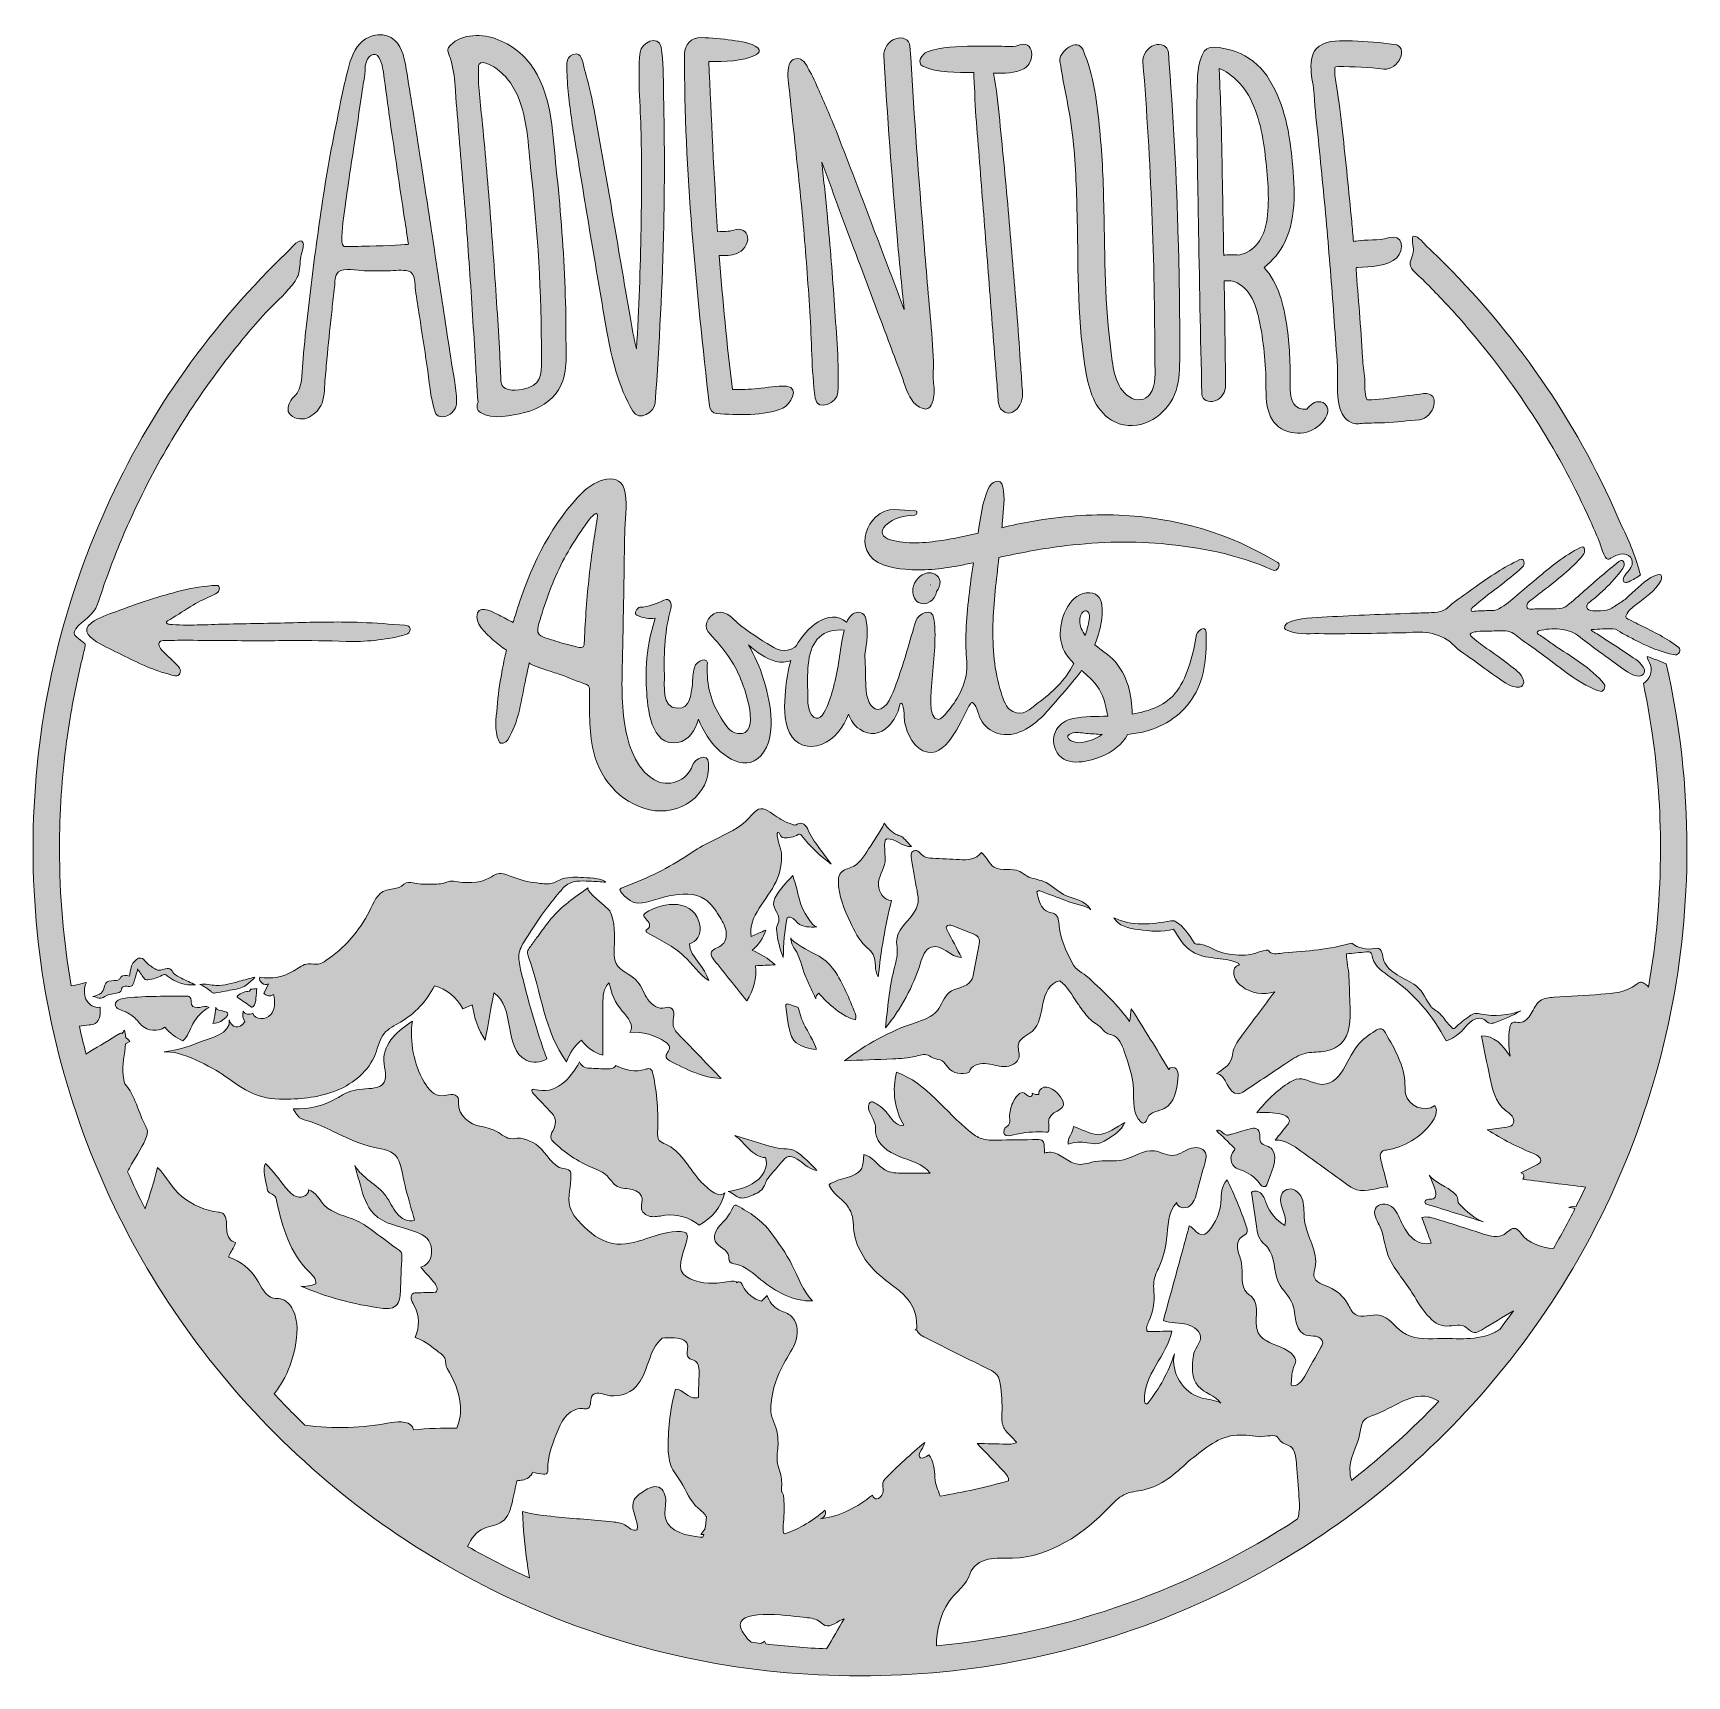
# Model space of a CAD drawing. Header units: inches. Extents: x 24 to 838, y -844 to -35.
import ezdxf

# ---------------------------------------------------------------- set-up
doc = ezdxf.new("R2010")
doc.units = ezdxf.units.IN
doc.header["$MEASUREMENT"] = 0
doc.layers.add('adventure awaits', color=7, linetype='Continuous')

# ---------------------------------------------------------------- blocks, each defined once
blk = doc.blocks.new('block 2')
at = {"layer": 'adventure awaits', "lineweight": 0}
for points, knots in [([(157.27, -195.34), (157.99, -187.95), (158.76, -180.57), (159.59, -173.19), (161.26, -158.43), (163.13, -143.69), (165.25, -128.98), (167.4, -113.96), (169.77, -98.91), (172.82, -84.01), (174.46, -76.04), (175.74, -68.01), (177.73, -60.09), (179.88, -51.5), (181.53, -37.58), (194.06, -36.07), (200.79, -35.25), (205.03, -40.71), (206.48, -45.74), (208.29, -52.02), (208.91, -58.65), (210, -65.06), (211.2, -72.16), (212.27, -79.29), (213.39, -86.4), (215.66, -100.94), (217.92, -115.47), (220.12, -130.02), (222.28, -144.28), (224.44, -158.55), (226.6, -172.82), (227.72, -180.24), (228.84, -187.66), (229.96, -195.08), (231.03, -202.14), (232.85, -209.47), (232.86, -216.6), (232.87, -219.32), (231.46, -222.02), (228.62, -223.38), (226.48, -224.4), (223.08, -224.33), (222.27, -221.83), (219.87, -214.35), (219.4, -206.16), (218.22, -198.47), (217, -190.48), (215.78, -182.5), (214.56, -174.51), (213.91, -170.24), (213.26, -165.97), (212.61, -161.71), (212.22, -159.17), (212.81, -153.26), (209.23, -152.37), (206.15, -151.61), (202.34, -152.16), (199.18, -152.21), (195.3, -152.27), (191.41, -152.3), (187.53, -152.18), (184.27, -152.08), (177.11, -150.62), (174.72, -152.71), (172.54, -154.62), (173.07, -157.84), (172.79, -160.28), (172.35, -163.92), (171.94, -167.56), (171.53, -171.21), (170.72, -178.49), (169.96, -185.79), (169.27, -193.09), (168.89, -197.07), (168.53, -201.04), (168.16, -205.02), (167.79, -209.01), (168.02, -213.43), (166.62, -217.28), (164.61, -222.82), (156.78, -228.29), (150.99, -223), (148.92, -221.1), (150.2, -217.91), (151.27, -215.97), (152.04, -214.58), (153.49, -213.82), (154.33, -212.43), (157.35, -207.36), (156.73, -200.91), (157.27, -195.34)], [0, 0, 0, 0, 1, 1, 1, 2, 2, 2, 3, 3, 3, 4, 4, 4, 5, 5, 5, 6, 6, 6, 7, 7, 7, 8, 8, 8, 9, 9, 9, 10, 10, 10, 11, 11, 11, 12, 12, 12, 13, 13, 13, 14, 14, 14, 15, 15, 15, 16, 16, 16, 17, 17, 17, 18, 18, 18, 19, 19, 19, 20, 20, 20, 21, 21, 21, 22, 22, 22, 23, 23, 23, 24, 24, 24, 25, 25, 25, 26, 26, 26, 27, 27, 27, 28, 28, 28, 29, 29, 29, 30, 30, 30, 30]), ([(176.43, -137.88), (176.45, -138.77), (176.63, -139.83), (177.57, -140.18), (177.9, -140.31), (178.28, -140.31), (178.64, -140.31), (179.62, -140.31), (184.43, -140.22), (189.96, -140.07), (198.67, -139.83), (209.15, -139.45), (209.15, -139.06), (208.52, -134.91), (207.88, -130.75), (207.25, -126.6), (204.8, -110.61), (202.48, -94.61), (200.12, -78.61), (198.93, -70.59), (197.96, -62.55), (196.8, -54.53), (196.51, -52.51), (195.69, -46.53), (192.9, -45.85), (189.34, -44.98), (187.85, -50.36), (187.84, -52.27), (187.81, -56.51), (186.72, -60.87), (186.14, -65.08), (184.98, -73.51), (183.77, -81.94), (182.44, -90.35), (180.9, -100.05), (179.47, -109.76), (178.1, -119.48), (177.24, -125.61), (176.24, -131.7), (176.43, -137.88)], [0, 0, 0, 0, 1, 1, 1, 2, 2, 2, 3, 3, 3, 4, 4, 4, 5, 5, 5, 6, 6, 6, 7, 7, 7, 8, 8, 8, 9, 9, 9, 10, 10, 10, 11, 11, 11, 12, 12, 12, 13, 13, 13, 13])]:
    blk.add_open_spline(points, degree=3, knots=knots, dxfattribs=at)
blk = doc.blocks.new('block 3')
at = {"layer": 'adventure awaits', "lineweight": 0}
for points, knots in [([(228.88, -42.35), (233.9, -35.79), (243.94, -35.31), (251.81, -37.96), (260.18, -40.79), (266.79, -46.46), (271.04, -53.23), (280.14, -67.68), (280.19, -86.06), (281.9, -102.07), (283.87, -120.51), (285.35, -138.98), (286.12, -157.48), (286.49, -166.59), (286.7, -175.7), (286.69, -184.82), (286.69, -193.33), (287.92, -203.1), (282.99, -210.83), (279.39, -216.47), (273.29, -220.15), (266.26, -221.98), (260.24, -223.55), (250.02, -225.7), (244.7, -222.02), (242.71, -220.64), (242.58, -218.66), (243.41, -216.86), (243.1, -215.42), (243.13, -213.85), (243.03, -212.13), (242.79, -208.13), (242.55, -204.14), (242.3, -200.15), (241.82, -192.44), (241.39, -184.72), (240.91, -177.01), (239.95, -161.58), (238.89, -146.15), (237.71, -130.73), (236.51, -115.01), (235.15, -99.3), (233.86, -83.59), (233.25, -76.13), (232.49, -68.68), (232.08, -61.21), (231.83, -56.58), (231.09, -52.39), (229.82, -47.87), (229.61, -47.14), (229.1, -46.03), (228.79, -44.96), (228.5, -43.96), (228.4, -42.98), (228.88, -42.35)], [0, 0, 0, 0, 1, 1, 1, 2, 2, 2, 3, 3, 3, 4, 4, 4, 5, 5, 5, 6, 6, 6, 7, 7, 7, 8, 8, 8, 9, 9, 9, 10, 10, 10, 11, 11, 11, 12, 12, 12, 13, 13, 13, 14, 14, 14, 15, 15, 15, 16, 16, 16, 17, 17, 17, 18, 18, 18, 18]), ([(244.05, -65.19), (244.61, -70.18), (245.07, -75.18), (245.58, -80.18), (247.14, -95.56), (248.4, -110.97), (249.6, -126.37), (250.82, -142.07), (251.93, -157.78), (252.91, -173.49), (253.38, -180.93), (253.84, -188.36), (254.2, -195.8), (254.31, -198.23), (254.43, -200.65), (254.54, -203.08), (254.63, -204.98), (254.22, -207.68), (255.75, -209.26), (258.53, -212.12), (264.76, -210.88), (268.13, -209.75), (275.78, -207.18), (274.52, -200.5), (274.57, -194.37), (274.83, -163.32), (272.68, -132.28), (269.29, -101.38), (267.83, -88.02), (267.69, -72.95), (260.1, -60.88), (258.24, -57.93), (255.78, -55.26), (252.82, -53.07), (251.42, -52.04), (245.84, -48.09), (243.98, -50.53), (243.68, -50.93), (243.67, -51.44), (243.67, -51.91), (243.7, -56.47), (243.53, -60.6), (244.05, -65.19)], [0, 0, 0, 0, 1, 1, 1, 2, 2, 2, 3, 3, 3, 4, 4, 4, 5, 5, 5, 6, 6, 6, 7, 7, 7, 8, 8, 8, 9, 9, 9, 10, 10, 10, 11, 11, 11, 12, 12, 12, 13, 13, 13, 14, 14, 14, 14])]:
    blk.add_open_spline(points, degree=3, knots=knots, dxfattribs=at)
blk = doc.blocks.new('block 4')
at = {"layer": 'adventure awaits', "lineweight": 0}
for points, knots in [([(597.31, -85.23), (597.24, -78.05), (597.19, -70.85), (597.41, -63.67), (597.6, -57.14), (597.17, -50.06), (600.91, -44.18), (603.39, -40.3), (612.84, -43.22), (616.34, -44.38), (622.69, -46.5), (628.18, -51.17), (631.63, -56.19), (639.62, -67.84), (642.65, -82.49), (643.95, -95.83), (645.28, -109.45), (646.77, -125.22), (640.52, -138.12), (638.26, -142.79), (634.73, -147.18), (630.31, -150.57), (637.47, -157.89), (640.15, -170.09), (641.5, -178.95), (642.99, -188.63), (643.2, -198.27), (643.22, -208.02), (643.23, -211.45), (643.02, -216.12), (646.02, -218.77), (646.91, -219.56), (648.05, -220.04), (649.31, -220.26), (649.64, -220.32), (650.91, -220.23), (651.42, -220.28), (652.87, -218.2), (655.38, -216.16), (658.28, -216.73), (661.61, -217.38), (662.34, -220.88), (661.21, -223.31), (657.86, -230.52), (648.91, -234.33), (640.53, -230.74), (631.33, -226.8), (631.28, -216.47), (631.27, -208.84), (631.26, -197.8), (630.13, -186.75), (627.82, -175.89), (626.35, -168.92), (622.7, -158.82), (614.01, -157.12), (612.92, -157.21), (611.82, -157.25), (610.7, -157.22), (610.98, -174.36), (611.22, -191.49), (611.41, -208.63), (611.44, -211.65), (609.62, -215.09), (606.14, -216.23), (603.22, -217.19), (599.82, -215.88), (599.75, -212.9), (599.03, -184.45), (598.49, -155.99), (598.01, -127.54), (597.78, -113.44), (597.46, -99.34), (597.31, -85.23)], [0, 0, 0, 0, 1, 1, 1, 2, 2, 2, 3, 3, 3, 4, 4, 4, 5, 5, 5, 6, 6, 6, 7, 7, 7, 8, 8, 8, 9, 9, 9, 10, 10, 10, 11, 11, 11, 12, 12, 12, 13, 13, 13, 14, 14, 14, 15, 15, 15, 16, 16, 16, 17, 17, 17, 18, 18, 18, 19, 19, 19, 20, 20, 20, 21, 21, 21, 22, 22, 22, 23, 23, 23, 24, 24, 24, 24]), ([(608.19, -52.64), (608.55, -55.94), (608.44, -59.34), (608.58, -62), (608.94, -68.85), (609.18, -75.72), (609.32, -82.57), (609.61, -96.38), (609.85, -110.18), (610.11, -123.98), (610.24, -130.88), (610.37, -137.79), (610.49, -144.69), (610.72, -144.63), (610.95, -144.57), (611.18, -144.54), (613.62, -144.21), (615.85, -144.21), (617.91, -144.45), (625.89, -142.99), (630.35, -135.51), (631.54, -128.51), (633.28, -118.29), (632.13, -107.47), (631.12, -97.23), (630.07, -86.66), (628.08, -75.46), (622.61, -65.86), (620.32, -61.83), (616.88, -57.92), (612.82, -55.11), (611.31, -54.06), (609.77, -53.28), (608.19, -52.64)], [0, 0, 0, 0, 1, 1, 1, 2, 2, 2, 3, 3, 3, 4, 4, 4, 5, 5, 5, 6, 6, 6, 7, 7, 7, 8, 8, 8, 9, 9, 9, 10, 10, 10, 11, 11, 11, 11])]:
    blk.add_open_spline(points, degree=3, knots=knots, dxfattribs=at)
blk = doc.blocks.new('block 5')
at = {"layer": 'adventure awaits', "lineweight": 0}
for points, knots in [([(469.17, -309.99), (469.16, -310.08), (469.15, -310.16), (469.13, -310.24), (469.14, -310.23), (469.14, -310.22), (469.15, -310.2), (468.79, -313.89), (463.86, -317.55), (460.28, -315.45), (457.94, -314.08), (457.14, -311.03), (457.52, -308.49), (458.06, -304.9), (460.91, -301.48), (464.59, -300.9), (465.89, -300.69), (467.09, -300.94), (468.27, -301.48), (469.79, -302.17), (470.66, -303.61), (470.82, -305.24), (470.98, -306.82), (470.31, -308.65), (469.17, -309.99)], [0, 0, 0, 0, 1, 1, 1, 2, 2, 2, 3, 3, 3, 4, 4, 4, 5, 5, 5, 6, 6, 6, 7, 7, 7, 8, 8, 8, 8]), ([(466.3, -306.75), (466.3, -306.75), (466.29, -306.75), (466.29, -306.75), (466.02, -306.75), (466.02, -306.75), (466.3, -306.75)], [0, 0, 0, 0, 1, 1, 1, 2, 2, 2, 2])]:
    blk.add_open_spline(points, degree=3, knots=knots, dxfattribs=at)
blk = doc.blocks.new('block 6')
at = {"layer": 'adventure awaits', "lineweight": 0}
for points, knots in [([(334.94, -314.24), (337.9, -312.89), (338.98, -316.18), (338.34, -318.43), (335.48, -328.47), (334.72, -340.31), (335.13, -350.68), (335.34, -356.01), (333.61, -367.17), (341.47, -367.5), (348.21, -367.79), (348.08, -360.63), (348.93, -355.91), (348.98, -353.09), (349.3, -350.26), (349.92, -347.49), (350.76, -343.69), (357.31, -341.61), (356.22, -346.64), (355.82, -355.75), (358.13, -364.72), (363.13, -372.36), (365.25, -375.58), (367.02, -379.28), (371.31, -379.85), (383.6, -381.51), (374.25, -356.6), (372.22, -351.9), (368.51, -343.27), (362.94, -336.76), (356.72, -329.88), (353.38, -326.19), (358.44, -319.91), (362.55, -320.18), (365.2, -320.35), (367.11, -321.6), (368.9, -323.35), (374, -328.36), (379.73, -331.87), (385.72, -335.65), (390.05, -338.39), (394.56, -340.89), (399.34, -337.34), (399.64, -337.12), (399.93, -336.87), (400.21, -336.62), (404.36, -328.6), (416.07, -317.53), (424.86, -325.16), (424.87, -325.13), (424.88, -325.09), (424.89, -325.06), (425.82, -322.45), (428.91, -319.2), (431.99, -320.44), (433.04, -320.86), (433.68, -321.63), (434.03, -322.55), (434.04, -322.54), (434.04, -322.53), (434.05, -322.52), (434.08, -322.61), (434.09, -322.69), (434.12, -322.78), (434.17, -322.96), (434.22, -323.15), (434.26, -323.34), (435.63, -328.95), (434.89, -335.28), (433.79, -341.22), (433.88, -342.7), (433.96, -344.18), (434.04, -345.66), (434.32, -350.55), (433.97, -355.61), (434.66, -360.46), (435.12, -363.68), (437.64, -369.32), (441.72, -367.74), (445.94, -366.1), (448.47, -357.63), (449.85, -353.85), (453.34, -344.25), (455.85, -334.4), (458.87, -324.66), (460.14, -320.63), (467.04, -317.5), (467.83, -323.47), (469.2, -333.83), (467.55, -344.61), (466.76, -354.97), (466.52, -358.07), (464.54, -372.97), (470.01, -373), (472.18, -373.01), (477.17, -365.7), (478.33, -364.01), (480.9, -360.25), (482.68, -355.87), (483.63, -351.42), (484.58, -346.93), (483.62, -342.21), (483.55, -337.58), (483.36, -326.41), (484.57, -315.27), (486.05, -304.22), (486.42, -301.44), (486.83, -298.66), (487.25, -295.89), (484.78, -296.4), (482.32, -296.9), (479.84, -297.38), (471.25, -299.04), (462.39, -299.82), (453.65, -299.11), (446.96, -298.56), (437.87, -296.88), (434.86, -289.91), (432.39, -284.2), (434.88, -277.52), (439.13, -273.38), (444.98, -267.71), (451.5, -270.23), (458.69, -270.32), (460.04, -270.33), (459.46, -272.51), (458.39, -272.5), (453.55, -272.44), (447.77, -273.95), (444.11, -277.34), (440.81, -280.4), (442.48, -283.42), (446.37, -284.56), (454.33, -286.88), (463.61, -286.12), (471.68, -284.9), (477.68, -283.99), (483.62, -282.72), (489.53, -281.35), (490.68, -274.08), (491.59, -266.25), (494.5, -259.46), (495.86, -256.29), (500.84, -253.54), (501.81, -258.49), (502.88, -263.95), (502, -269.91), (501.55, -275.41), (501.46, -276.48), (501.36, -277.54), (501.27, -278.61), (506.19, -277.47), (511.12, -276.38), (516.09, -275.51), (530.23, -273.04), (544.6, -271.86), (558.95, -272.46), (586.89, -273.62), (613.16, -281.14), (637.07, -295.78), (638.95, -296.94), (636.72, -300.5), (634.77, -299.6), (617.29, -291.58), (598.83, -288.32), (579.8, -286.48), (563.36, -284.88), (546.46, -285.8), (530.08, -287.83), (519.83, -289.11), (509.8, -291.14), (499.78, -293.25), (499.78, -293.27), (499.78, -293.29), (499.78, -293.31), (498.62, -304.35), (497.17, -315.35), (496.88, -326.46), (496.6, -337.58), (497.47, -349.12), (500.86, -359.77), (501.94, -363.16), (503.18, -367.32), (506.61, -369.05), (511.67, -371.61), (515.01, -367.89), (518.85, -365.02), (526.29, -359.45), (532.47, -353.78), (536.7, -345.39), (533.15, -341.85), (530.37, -337.85), (530.02, -331.97), (529.56, -324.14), (533.75, -311.99), (542.83, -310.71), (553.02, -309.27), (550.92, -322.75), (549.48, -328.51), (548.82, -331.19), (547.98, -333.77), (547.01, -336.26), (550.32, -338.96), (554.03, -341.35), (556.48, -343.95), (563.01, -350.85), (565.35, -361.09), (565.43, -370.34), (573.82, -368.86), (582.27, -366.18), (587.48, -358.93), (593.07, -351.14), (595.45, -340.5), (597.15, -331.25), (597.53, -329.19), (601.7, -326.45), (601.79, -329.96), (602.07, -340.88), (601.61, -351.75), (595.83, -361.38), (590.42, -370.4), (581.75, -376.34), (571.63, -378.91), (568.85, -379.61), (566.01, -380.05), (563.15, -380.3), (560.53, -385.35), (555.82, -389.03), (549.9, -391.31), (542.77, -394.06), (531.61, -396.72), (527.69, -387.82), (524.55, -380.71), (529.14, -373.85), (536.44, -372.46), (541.97, -371.41), (547.69, -371.52), (553.39, -371.4), (553.1, -369.69), (552.67, -368.02), (552.38, -366.7), (551.3, -361.71), (549.37, -357.29), (545.73, -353.65), (544.03, -351.95), (542.22, -350.4), (540.46, -348.85), (540.86, -349.2), (524.72, -367.75), (522.93, -369.69), (517.26, -375.82), (509.61, -381.7), (500.75, -380.19), (496.9, -379.53), (493.79, -377.23), (491.51, -374.14), (489.6, -371.55), (489.34, -366.54), (487, -364.76), (486.87, -364.66), (486.72, -364.57), (486.56, -364.57), (486.28, -364.56), (486.07, -364.83), (485.92, -365.06), (481.51, -371.92), (475.35, -390.78), (464.78, -389.11), (458.03, -388.05), (454.56, -379.96), (453.41, -374.08), (453.16, -372.81), (453.14, -363.4), (451.27, -365.14), (450.94, -365.45), (450.47, -368.33), (450.21, -368.96), (449.11, -371.55), (447.56, -374.15), (445.6, -376.19), (441.52, -380.42), (436.24, -381.11), (431.3, -377.81), (428.43, -375.9), (426.79, -373.29), (425.84, -370.38), (423.18, -376.64), (419.13, -382.84), (412.46, -385.29), (406.23, -387.58), (399.7, -385.63), (396.68, -379.54), (393.68, -373.47), (394.2, -365.45), (394.74, -358.92), (395.15, -353.85), (395.93, -348.77), (397.38, -343.9), (395.13, -344.84), (392.63, -345.11), (389.96, -344.4), (385.07, -343.09), (380.53, -340), (376.58, -336.23), (376.56, -336.24), (376.54, -336.25), (376.52, -336.26), (379.63, -341.56), (382.09, -347.24), (383.83, -352.84), (386.99, -363.07), (390.41, -378.81), (384.32, -388.55), (376.48, -401.1), (362.88, -390.9), (356.95, -382.37), (354.9, -379.41), (353.23, -376.21), (351.94, -372.87), (350.22, -378.07), (347.28, -383.31), (341.77, -384.31), (328.32, -386.76), (326.83, -366.82), (326.31, -358.16), (325.9, -351.33), (326.17, -344.46), (327.15, -337.69), (327.88, -332.68), (329.27, -327.91), (330.62, -323.11), (327.65, -323.55), (324.67, -323.08), (321.64, -321.71), (319.95, -320.95), (321.62, -317.86), (323.05, -317.8), (327.47, -317.62), (330.99, -316.05), (334.94, -314.24)], [0, 0, 0, 0, 1, 1, 1, 2, 2, 2, 3, 3, 3, 4, 4, 4, 5, 5, 5, 6, 6, 6, 7, 7, 7, 8, 8, 8, 9, 9, 9, 10, 10, 10, 11, 11, 11, 12, 12, 12, 13, 13, 13, 14, 14, 14, 15, 15, 15, 16, 16, 16, 17, 17, 17, 18, 18, 18, 19, 19, 19, 20, 20, 20, 21, 21, 21, 22, 22, 22, 23, 23, 23, 24, 24, 24, 25, 25, 25, 26, 26, 26, 27, 27, 27, 28, 28, 28, 29, 29, 29, 30, 30, 30, 31, 31, 31, 32, 32, 32, 33, 33, 33, 34, 34, 34, 35, 35, 35, 36, 36, 36, 37, 37, 37, 38, 38, 38, 39, 39, 39, 40, 40, 40, 41, 41, 41, 42, 42, 42, 43, 43, 43, 44, 44, 44, 45, 45, 45, 46, 46, 46, 47, 47, 47, 48, 48, 48, 49, 49, 49, 50, 50, 50, 51, 51, 51, 52, 52, 52, 53, 53, 53, 54, 54, 54, 55, 55, 55, 56, 56, 56, 57, 57, 57, 58, 58, 58, 59, 59, 59, 60, 60, 60, 61, 61, 61, 62, 62, 62, 63, 63, 63, 64, 64, 64, 65, 65, 65, 66, 66, 66, 67, 67, 67, 68, 68, 68, 69, 69, 69, 70, 70, 70, 71, 71, 71, 72, 72, 72, 73, 73, 73, 74, 74, 74, 75, 75, 75, 76, 76, 76, 77, 77, 77, 78, 78, 78, 79, 79, 79, 80, 80, 80, 81, 81, 81, 82, 82, 82, 83, 83, 83, 84, 84, 84, 85, 85, 85, 86, 86, 86, 87, 87, 87, 88, 88, 88, 89, 89, 89, 90, 90, 90, 91, 91, 91, 92, 92, 92, 93, 93, 93, 94, 94, 94, 95, 95, 95, 96, 96, 96, 97, 97, 97, 98, 98, 98, 99, 99, 99, 100, 100, 100, 101, 101, 101, 102, 102, 102, 103, 103, 103, 104, 104, 104, 105, 105, 105, 106, 106, 106, 107, 107, 107, 108, 108, 108, 109, 109, 109, 110, 110, 110, 111, 111, 111, 112, 112, 112, 113, 113, 113, 113]), ([(539.67, -324.14), (539.58, -327.04), (540.66, -329.5), (542.35, -331.69), (542.68, -330.6), (542.98, -329.51), (543.24, -328.4), (543.72, -326.38), (544.83, -323.28), (544.23, -321.18), (543.52, -318.66), (541.29, -319.35), (540.25, -321.3), (539.87, -322), (539.7, -323.3), (539.67, -324.14)], [0, 0, 0, 0, 1, 1, 1, 2, 2, 2, 3, 3, 3, 4, 4, 4, 5, 5, 5, 5]), ([(405.67, -358.67), (405.82, -362.12), (405.28, -367.81), (407.59, -370.74), (413.62, -378.4), (418.21, -357.48), (418.98, -354.63), (421.23, -346.33), (421.52, -337.34), (423.69, -329.03), (413.17, -328.03), (407.43, -334.12), (406.17, -344.25), (405.57, -349.06), (405.47, -353.83), (405.67, -358.67)], [0, 0, 0, 0, 1, 1, 1, 2, 2, 2, 3, 3, 3, 4, 4, 4, 5, 5, 5, 5]), ([(550.66, -380.4), (548, -380.25), (545.35, -380.04), (542.73, -379.81), (540.52, -379.61), (537.53, -378.95), (535.42, -379.83), (531.73, -381.38), (534.67, -383.56), (537.27, -384.2), (541.07, -385.14), (547.07, -382.87), (550.66, -380.4)], [0, 0, 0, 0, 1, 1, 1, 2, 2, 2, 3, 3, 3, 4, 4, 4, 4])]:
    blk.add_open_spline(points, degree=3, knots=knots, dxfattribs=at)
blk = doc.blocks.new('block 7')
at = {"layer": 'adventure awaits', "lineweight": 0}
for points, knots in [([(314.56, -339.79), (314.28, -351.73), (313.73, -363.83), (315.65, -375.68), (317.21, -385.33), (321.01, -397.16), (329.88, -402.53), (336.89, -406.77), (346.36, -403.37), (348.98, -395.54), (350.08, -392.26), (356.59, -389.01), (356.9, -394.49), (357.79, -410.37), (342.63, -420.7), (327.75, -417.4), (312.92, -414.1), (302.5, -401.13), (299.74, -386.54), (298.77, -381.45), (298.48, -376.26), (298.35, -371.09), (298.28, -368.49), (298.26, -365.89), (298.21, -363.3), (298.17, -361.68), (298.8, -357.74), (297.71, -356.42), (297.45, -356.12), (297.08, -355.94), (296.72, -355.78), (296.16, -355.54), (295.6, -355.34), (295.03, -355.14), (290.65, -353.57), (286.37, -351.6), (281.96, -350.28), (280.74, -349.91), (268.44, -346.01), (268.62, -345.19), (268.06, -347.73), (267.51, -350.27), (266.95, -352.81), (264.77, -362.76), (263.58, -374.3), (258.01, -382.93), (257.06, -384.41), (254.51, -385.78), (253.57, -383.49), (251.33, -378.05), (252.28, -372.68), (252.78, -366.94), (253.28, -361.21), (254.03, -355.5), (255.1, -349.85), (255.79, -346.19), (256.55, -342.53), (257.36, -338.88), (255.04, -337.32), (252.81, -335.61), (250.75, -333.75), (247.43, -330.74), (241.29, -325.57), (243.2, -320.51), (244.73, -316.48), (251.64, -320.6), (253.75, -321.66), (256.1, -322.85), (258.42, -324.07), (260.75, -325.28), (261.64, -322.09), (262.59, -318.92), (263.63, -315.77), (270.21, -295.87), (280.06, -275.92), (295.09, -260.99), (300.51, -255.61), (314.03, -249.54), (315.9, -261.61), (316.89, -268), (315.73, -275.2), (315.62, -281.67), (315.51, -287.91), (315.41, -294.14), (315.31, -300.37), (315.09, -313.51), (314.87, -326.65), (314.56, -339.79)], [0, 0, 0, 0, 1, 1, 1, 2, 2, 2, 3, 3, 3, 4, 4, 4, 5, 5, 5, 6, 6, 6, 7, 7, 7, 8, 8, 8, 9, 9, 9, 10, 10, 10, 11, 11, 11, 12, 12, 12, 13, 13, 13, 14, 14, 14, 15, 15, 15, 16, 16, 16, 17, 17, 17, 18, 18, 18, 19, 19, 19, 20, 20, 20, 21, 21, 21, 22, 22, 22, 23, 23, 23, 24, 24, 24, 25, 25, 25, 26, 26, 26, 27, 27, 27, 28, 28, 28, 29, 29, 29, 29]), ([(298.4, -274.33), (296.65, -276.53), (295.16, -278.91), (293.55, -281.21), (290.76, -285.18), (288.23, -289.33), (285.93, -293.61), (281.02, -302.75), (277.37, -312.54), (274.38, -322.47), (273.65, -324.88), (272.49, -327.53), (272.92, -330.09), (272.94, -330.21), (272.97, -330.32), (273.02, -330.43), (273.85, -332.53), (278.78, -333.46), (280.35, -333.99), (283.74, -335.13), (287.19, -336.1), (290.66, -336.91), (291.71, -337.16), (293.04, -337.83), (294.16, -337.65), (295.89, -337.36), (295.68, -335.59), (295.75, -334.14), (295.99, -328.84), (296.27, -323.55), (296.67, -318.26), (297.47, -307.69), (298.62, -297.14), (300.12, -286.64), (300.73, -282.44), (301.38, -278.25), (302.1, -274.07), (302.87, -269.54), (299.82, -272.53), (298.4, -274.33)], [0, 0, 0, 0, 1, 1, 1, 2, 2, 2, 3, 3, 3, 4, 4, 4, 5, 5, 5, 6, 6, 6, 7, 7, 7, 8, 8, 8, 9, 9, 9, 10, 10, 10, 11, 11, 11, 12, 12, 12, 13, 13, 13, 13])]:
    blk.add_open_spline(points, degree=3, knots=knots, dxfattribs=at)
blk = doc.blocks.new('block 8')
at = {"layer": 'adventure awaits', "lineweight": 0}
for points, knots in [([(838.49, -436.54), (838.49, -491.49), (827.73, -544.8), (806.5, -594.99), (786, -643.46), (756.65, -687), (719.26, -724.38), (681.88, -761.76), (638.35, -791.11), (589.88, -811.61), (539.69, -832.84), (486.38, -843.6), (431.43, -843.6), (376.48, -843.6), (323.17, -832.84), (272.98, -811.61), (224.51, -791.11), (180.98, -761.76), (143.6, -724.38), (106.22, -687), (76.87, -643.46), (56.36, -594.99), (35.14, -544.8), (24.37, -491.49), (24.37, -436.54), (24.37, -381.59), (35.14, -328.29), (56.36, -278.1), (76.87, -229.62), (106.22, -186.09), (143.6, -148.71), (145.79, -146.52), (148.01, -144.35), (150.25, -142.21), (151.57, -140.95), (156.02, -135.25), (157.28, -138.55), (157.86, -140.07), (156.45, -143.66), (156.19, -145.25), (155.72, -148.18), (155.79, -151.68), (154.8, -154.46), (153.9, -157), (151.7, -159.46), (149.97, -161.48), (146.07, -166.06), (141.44, -169.95), (137.43, -174.44), (131.13, -181.49), (125.09, -188.77), (119.31, -196.26), (101.18, -219.75), (85.69, -245.29), (73.28, -272.25), (68.89, -281.77), (64.89, -291.47), (61.28, -301.31), (59.47, -306.26), (57.76, -311.25), (56.14, -316.27), (54.3, -321.95), (48.82, -323.83), (45.43, -328.44), (44.85, -329.23), (44.34, -330.25), (44.7, -331.17), (44.92, -331.71), (45.39, -332.09), (45.84, -332.45), (47.04, -333.41), (48.24, -334.36), (49.44, -335.31), (49.69, -335.51), (49.95, -335.73), (50.07, -336.03), (50.28, -336.57), (49.57, -338.82), (49.42, -339.5), (48.92, -341.59), (48.42, -343.68), (47.92, -345.78), (46.95, -349.87), (46.05, -353.97), (45.22, -358.09), (43.49, -366.59), (42.05, -375.14), (40.9, -383.73), (38.54, -401.23), (37.37, -418.89), (37.37, -436.54), (37.37, -459.53), (39.36, -482.06), (43.15, -503.97), (45.66, -503.78), (48.16, -503.07), (50.59, -502.35), (49.48, -504.99), (49.2, -508.1), (50.41, -510.69), (51.63, -513.28), (54.55, -515.14), (57.36, -514.59), (57.57, -517.52), (57.47, -521.09), (54.92, -522.55), (54.04, -523.05), (53.01, -523.19), (52.01, -523.32), (50.39, -523.54), (48.77, -523.76), (47.15, -523.97), (48.2, -528.57), (49.33, -533.14), (50.53, -537.67), (51.01, -537.24), (51.57, -536.9), (52.13, -536.56), (57.09, -533.55), (62.05, -530.54), (67.02, -527.54), (67.23, -527.41), (67.46, -527.27), (67.72, -527.28), (67.9, -527.28), (68.06, -527.37), (68.21, -527.48), (68.61, -526.94), (69.01, -526.4), (69.39, -525.85), (69.68, -526.96), (69.83, -528.08), (69.9, -529.21), (70.6, -529.94), (71.29, -530.67), (71.98, -531.4), (71.98, -531.4), (69.89, -532.54), (69.89, -532.54), (69.55, -537.68), (68.06, -542.93), (68.68, -548.07), (68.85, -549.49), (69.19, -550.92), (69.55, -552.34), (74.7, -557.88), (76.23, -566.37), (79.8, -573.3), (80.17, -574), (80.56, -574.71), (80.65, -575.5), (80.73, -576.23), (80.54, -576.96), (80.32, -577.67), (78.7, -582.78), (75.46, -587.18), (72.84, -591.86), (72.16, -593.09), (71.53, -594.34), (70.92, -595.6), (73.63, -601.73), (76.5, -607.77), (79.51, -613.72), (79.52, -613.68), (79.54, -613.64), (79.55, -613.6), (81.93, -606.97), (83.99, -600.21), (85.7, -593.37), (90.14, -597.92), (92.66, -603.7), (97.58, -607.71), (102.72, -611.88), (109.03, -614.63), (115.61, -615.43), (116.31, -615.52), (117.03, -615.59), (117.62, -615.96), (118.22, -616.32), (118.61, -616.94), (118.88, -617.58), (119.84, -619.86), (119.5, -622.44), (119.8, -624.89), (120.11, -627.34), (121.55, -630.06), (124.01, -630.27), (123.59, -632.37), (122.12, -634.09), (121.23, -636.05), (121.02, -636.51), (120.85, -636.99), (120.69, -637.48), (126.37, -639.5), (131.41, -643.33), (134.5, -648.52), (136.69, -652.2), (138.6, -656.92), (142.8, -657.74), (143.92, -657.97), (145.1, -657.86), (146.22, -658.07), (148.99, -658.59), (151.05, -660.95), (152.28, -663.48), (155.05, -669.15), (154.59, -675.86), (153.31, -682.04), (152.11, -687.86), (150.22, -693.59), (147.22, -698.73), (145.97, -700.86), (144.54, -702.87), (143.07, -704.84), (147.97, -710.1), (153.01, -715.22), (158.18, -720.21), (172.26, -722.08), (186.64, -721.67), (200.59, -718.97), (204.85, -718.15), (210.91, -718.25), (211.63, -722.53), (218.69, -721.87), (225.79, -721.57), (232.89, -721.63), (234.55, -717.9), (235.1, -713.62), (234.67, -709.53), (234.03, -703.4), (231.42, -697.65), (228.24, -692.37), (227.21, -690.66), (227.76, -688.69), (227.04, -687.25), (226.28, -685.74), (224.22, -684.46), (222.92, -683.4), (219.74, -680.78), (216.37, -678.33), (212.38, -677.1), (214.81, -672.14), (214.6, -665.98), (211.85, -661.2), (210.74, -659.26), (209.53, -656.22), (211.58, -655.31), (212.01, -655.12), (212.49, -655.1), (212.97, -655.09), (216.17, -655.01), (219.38, -654.93), (222.59, -654.86), (224.13, -653.58), (222.84, -651.12), (221.51, -649.63), (219.4, -647.26), (217.3, -644.9), (215.2, -642.54), (220, -640.87), (221.13, -636.79), (220.33, -632.18), (219.64, -628.23), (215.52, -625.94), (211.72, -624.69), (204.88, -622.43), (197.15, -621.4), (192.11, -616.25), (188.45, -612.51), (186.91, -607.25), (185.5, -602.21), (184.59, -598.96), (183.68, -595.71), (182.77, -592.46), (186.28, -598.71), (193.77, -601.69), (198.04, -607.44), (200.04, -610.14), (201.26, -613.36), (203.37, -615.97), (205.47, -618.58), (208.98, -620.56), (212.13, -619.42), (210.73, -614.34), (209.32, -609.27), (207.91, -604.19), (206.64, -599.6), (206, -593.03), (203.77, -588.89), (201.62, -584.9), (196.48, -584.4), (192.51, -583.56), (185.36, -582.06), (178.69, -578.84), (172.11, -575.66), (168.13, -573.73), (164.35, -571.96), (160.15, -570.67), (158.57, -570.18), (156.99, -569.94), (155.59, -568.95), (155.11, -568.6), (152.04, -564.65), (152.63, -564.65), (160.05, -564.88), (167.53, -563.01), (173.98, -559.32), (175.77, -558.29), (177.49, -557.13), (179.4, -556.35), (183.06, -554.86), (187.12, -554.88), (191.05, -554.5), (192.96, -554.31), (195, -553.95), (196.36, -552.6), (199.24, -549.73), (197.27, -544.95), (197.04, -540.89), (196.81, -536.7), (198.74, -532.62), (201.47, -529.43), (204.19, -526.23), (207.67, -523.79), (211.11, -521.39), (209.67, -531.66), (211.74, -542.4), (216.89, -551.4), (218.83, -554.78), (221.81, -558.25), (225.7, -558.18), (227.16, -558.15), (228.56, -557.61), (230.01, -557.52), (231.46, -557.42), (233.14, -557.95), (233.66, -559.31), (233.94, -560.04), (233.82, -560.86), (233.8, -561.64), (233.67, -568.11), (239.25, -572.29), (244.9, -573.28), (248.25, -573.86), (250.59, -574.51), (253.52, -576.29), (255.91, -577.74), (258.29, -579.87), (261.3, -579.17), (264.99, -578.31), (270.03, -580.42), (273.05, -582.92), (277.38, -586.51), (279.82, -592.97), (285.35, -594.01), (286.5, -594.23), (287.85, -594.24), (288.58, -595.16), (289.03, -595.71), (289.12, -596.47), (289.15, -597.18), (289.35, -602.42), (287.23, -607.75), (288.64, -612.8), (289.53, -615.97), (291.73, -618.6), (294, -620.98), (298.33, -625.5), (303.48, -629.68), (309.63, -630.82), (320.91, -632.91), (331.75, -624.38), (343.21, -624.93), (344.36, -624.99), (345.7, -625.26), (346.22, -626.3), (346.57, -626.99), (346.44, -627.82), (346.3, -628.58), (345.43, -633.22), (340.95, -641.98), (344.38, -645.77), (347.98, -649.75), (356.19, -650.79), (361.15, -650.31), (364.28, -650.01), (367.4, -649.1), (370.53, -649.49), (370.58, -649.7), (370.61, -649.9), (370.63, -650.11), (371.2, -649.77), (371.78, -649.58), (372.4, -649.86), (373.09, -650.18), (373.42, -650.97), (373.73, -651.66), (375.45, -655.43), (379.02, -658.24), (383.02, -659.25), (383.87, -658.25), (384.81, -657.3), (385.73, -656.38), (386.66, -659.34), (388.77, -661.91), (391.49, -663.4), (393.3, -664.39), (395.37, -664.91), (397.02, -666.15), (400.55, -668.79), (401.19, -673.98), (399.97, -678.21), (398.75, -682.44), (396.07, -686.06), (393.91, -689.9), (390.56, -695.86), (388.42, -702.49), (387.65, -709.29), (387.44, -711.13), (387.34, -713), (387.7, -714.81), (388.08, -716.65), (388.92, -718.36), (389.56, -720.12), (390.71, -723.26), (391.22, -726.62), (391.07, -729.96), (390.95, -732.69), (390.38, -735.43), (390.72, -738.15), (391.01, -740.43), (391.93, -742.58), (392.43, -744.83), (393.01, -747.46), (393, -750.15), (392.71, -752.83), (392.88, -752.99), (393.04, -753.16), (393.18, -753.35), (393.72, -754.1), (393.83, -755.06), (393.91, -755.98), (394.24, -759.94), (394.19, -763.93), (393.78, -767.89), (393.59, -769.7), (393.37, -771.67), (393.77, -773.4), (393.98, -773.49), (394.2, -773.56), (394.41, -773.64), (401.71, -771.18), (408.48, -767.18), (414.17, -762), (415.13, -763.62), (413.91, -766.05), (412.03, -766.25), (421.54, -765.22), (430.24, -760.5), (437.58, -754.64), (438.45, -757.54), (441.02, -756.6), (442.26, -754.6), (443.84, -752.04), (441.47, -749.14), (443.69, -746.83), (449.88, -740.41), (456.46, -734.36), (463.37, -728.73), (462.96, -730.07), (462.35, -731.35), (461.56, -732.52), (458.61, -736.89), (462.32, -737.44), (465.36, -734.77), (467.73, -737.91), (468.08, -742.19), (468.32, -745.98), (468.57, -749.84), (469.6, -751.52), (470.92, -755.14), (482.24, -753.23), (493.46, -750.73), (504.51, -747.64), (504.8, -745.97), (503.54, -744.47), (502.38, -743.24), (497.98, -738.57), (493.57, -733.9), (489.16, -729.24), (493.95, -729.34), (498.74, -729.45), (503.53, -729.55), (505.11, -729.58), (506.76, -729.6), (508.14, -728.85), (508.28, -728.78), (508.41, -728.68), (508.53, -728.59), (507.4, -727.44), (506.28, -726.29), (505.15, -725.13), (503.9, -723.86), (502.63, -722.54), (501.94, -720.9), (501.09, -718.87), (501.24, -716.57), (501.31, -714.37), (501.46, -709.55), (501.16, -704.72), (500.43, -699.96), (500.2, -698.46), (499.91, -696.91), (499.02, -695.68), (498.05, -694.34), (496.52, -693.56), (495.05, -692.83), (484.66, -687.65), (474.2, -682.6), (463.88, -677.31), (461.01, -675.84), (460.01, -675), (459.62, -673.6), (459.25, -673.5), (458.88, -673.4), (458.51, -673.29), (458.51, -673.29), (459.46, -672.76), (459.46, -672.76), (459.34, -671.83), (459.35, -670.65), (459.25, -669), (458.99, -664.6), (457.09, -660.61), (454.14, -657.35), (450.25, -653.05), (445.17, -650.04), (440.8, -646.22), (434.04, -640.31), (428.96, -632.11), (428.25, -623.16), (428.1, -621.28), (428.15, -619.36), (427.69, -617.52), (427.29, -615.89), (426.52, -614.38), (425.63, -612.95), (423.48, -609.48), (419.06, -607.16), (417.16, -603.93), (415.74, -601.52), (415.87, -602.05), (418.48, -600.59), (421.02, -599.17), (424.55, -598.85), (427.27, -597.67), (433.15, -595.14), (432.82, -593.18), (433.28, -587.07), (437.56, -587.64), (439.87, -592.41), (443.61, -594.58), (446.33, -596.15), (449.64, -596.25), (452.78, -596.27), (457.2, -596.3), (461.63, -596.26), (466.05, -596.15), (462.28, -591.7), (456.21, -590.15), (450.79, -588), (445.37, -585.84), (439.67, -581.98), (439.1, -576.18), (438.98, -574.9), (439.12, -573.6), (438.87, -572.34), (438.16, -568.71), (434.35, -565.33), (435.98, -562.01), (436.13, -561.7), (436.34, -561.4), (436.64, -561.24), (437.24, -560.91), (437.99, -561.21), (438.59, -561.54), (441.33, -563.03), (443.74, -565.12), (445.61, -567.62), (447.53, -570.19), (449.96, -573.63), (453.01, -572.65), (448.43, -564.88), (447.12, -555.25), (449.46, -546.53), (464.14, -551.87), (473.38, -566.11), (485.62, -575.81), (487.37, -577.2), (489.24, -578.53), (491.36, -579.23), (493.73, -580.02), (496.29, -580), (498.79, -579.97), (505.46, -579.88), (512.13, -579.8), (518.8, -579.71), (519.76, -579.7), (520.84, -579.74), (521.48, -580.46), (521.97, -581.02), (522.04, -581.82), (522.08, -582.57), (522.15, -583.82), (522.22, -585.07), (522.28, -586.33), (523.25, -586.02), (524.26, -585.87), (525.28, -585.94), (530.25, -586.28), (533.87, -591.33), (538.82, -591.88), (541.63, -592.2), (544.36, -591), (547.14, -590.5), (551.75, -589.67), (556.56, -590.72), (561.12, -589.65), (566.31, -588.44), (571.03, -584.51), (576.32, -585.23), (579.34, -585.64), (582.09, -587.57), (585.14, -587.51), (588.15, -587.44), (590.74, -585.45), (593.54, -584.32), (596.34, -583.19), (600.3, -583.38), (601.49, -586.15), (602.12, -587.64), (601.7, -589.33), (601.28, -590.89), (599.93, -595.83), (598.58, -600.76), (597.23, -605.7), (596.54, -608.21), (595.72, -610.92), (593.61, -612.44), (591.51, -613.97), (587.75, -613.28), (587.33, -610.71), (582.87, -615.25), (583.11, -622.4), (582.38, -628.72), (581.83, -633.43), (580.56, -638.06), (578.65, -642.39), (577.74, -644.46), (576.67, -646.49), (576.23, -648.71), (575.71, -651.39), (576.16, -654.15), (576.21, -656.88), (576.27, -661.04), (575.39, -665.22), (573.64, -669), (572.87, -670.66), (571.94, -672.7), (573.01, -674.2), (576.99, -674.11), (580.97, -674.02), (584.96, -673.92), (582.43, -685.98), (570.95, -695.66), (571.44, -708.12), (571.47, -708.94), (572, -710.07), (572.76, -709.74), (572.96, -709.66), (573.1, -709.48), (573.23, -709.31), (578.92, -702.11), (583.32, -693.9), (586.17, -685.17), (584.28, -694.25), (590.38, -704.25), (599.31, -706.74), (602.54, -707.64), (606.07, -707.68), (608.98, -709.36), (606.36, -705.5), (600.94, -704.54), (597.88, -701.03), (594.42, -697.07), (594.88, -691.15), (595.53, -685.94), (595.94, -682.75), (598.78, -680.21), (599.11, -677.63), (599.55, -674.19), (595.52, -671.47), (592.61, -670.74), (588.72, -669.75), (584.48, -670.26), (580.79, -668.68), (584.01, -656.88), (587.24, -645.09), (590.47, -633.3), (591.48, -629.6), (592.49, -625.89), (593.49, -622.19), (596.01, -623.32), (597.55, -626.85), (600.3, -626.51), (601.53, -626.36), (602.5, -625.41), (603.3, -624.46), (606.55, -620.58), (608.59, -615.7), (609.07, -610.67), (609.44, -606.72), (609.14, -602.1), (612.18, -599.54), (615.74, -606.92), (618.88, -614.5), (621.58, -622.23), (621.96, -623.3), (622.31, -624.51), (621.79, -625.52), (621.27, -626.53), (620.05, -626.93), (619.17, -627.64), (617.38, -629.08), (617.03, -631.69), (617.43, -633.94), (617.83, -636.19), (618.82, -638.31), (619.23, -640.56), (620.14, -645.61), (618.33, -651.79), (622.08, -655.3), (622.79, -655.97), (623.65, -656.47), (624.36, -657.14), (628.76, -661.37), (624.75, -669.27), (627.49, -674.73), (628.35, -676.45), (629.71, -677.66), (631.32, -678.63), (635.65, -681.22), (641.78, -682.04), (644.9, -686.15), (646.96, -688.89), (645.42, -689.78), (644.68, -692.27), (643.91, -694.9), (643.91, -697.64), (643.6, -700.57), (646.33, -701.74), (648.9, -698.72), (650.35, -696.14), (653.06, -691.3), (655.77, -686.46), (658.48, -681.62), (658.82, -681.02), (659.16, -680.39), (659.2, -679.71), (659.29, -678.02), (657.52, -676.81), (655.86, -676.51), (654.2, -676.2), (652.45, -676.44), (650.86, -675.89), (648.11, -674.95), (646.6, -671.96), (646.01, -669.12), (645.42, -666.27), (645.44, -663.28), (644.39, -660.57), (642.88, -656.66), (639.35, -653.86), (637.51, -650.09), (634.82, -644.56), (635.95, -637.38), (631.99, -632.68), (630.83, -631.31), (629.31, -630.25), (628.35, -628.74), (627.34, -627.16), (627.05, -625.25), (626.77, -623.4), (625.9, -617.5), (625.03, -611.59), (624.16, -605.69), (625.51, -604.44), (627.81, -605.06), (629.05, -606.41), (630.28, -607.76), (630.79, -609.59), (631.48, -611.29), (633.25, -615.68), (636.49, -619.46), (640.54, -621.9), (642.39, -616.74), (636.21, -610.56), (639.3, -606.02), (640.02, -604.96), (641.19, -604.23), (642.45, -604.04), (645.67, -603.55), (648.48, -606.55), (649.36, -609.68), (650.24, -612.81), (649.84, -616.15), (650.24, -619.38), (651.23, -627.37), (657.1, -634.8), (655.46, -642.69), (655.17, -644.08), (654.65, -645.48), (654.91, -646.88), (655.49, -650.03), (659.34, -651.1), (662.3, -652.32), (666.14, -653.91), (669.42, -656.81), (671.48, -660.42), (672.58, -662.36), (673.43, -664.6), (675.32, -665.78), (678.68, -667.9), (683.1, -665.47), (687.02, -666.1), (691.76, -666.88), (694.53, -671.76), (698.47, -674.51), (703.36, -677.91), (709.78, -677.85), (715.74, -677.65), (725.59, -677.32), (735.06, -679.01), (744.04, -674.42), (744.82, -674.02), (745.59, -673.6), (746.35, -673.16), (748.64, -670.12), (750.89, -667.05), (753.09, -663.94), (747.83, -667.09), (742.57, -670.25), (737.31, -673.4), (736.22, -674.06), (735.02, -674.74), (733.75, -674.59), (731.95, -674.38), (730.78, -672.6), (729.19, -671.72), (726.13, -670.03), (722.31, -671.9), (718.86, -671.39), (711.92, -670.37), (706.48, -660.34), (703.13, -654.91), (699.3, -648.69), (693.92, -643.27), (691.29, -636.4), (689.54, -631.61), (689.29, -626.32), (687.06, -621.73), (685.8, -619.15), (683.88, -616.26), (685.12, -613.67), (686.45, -610.88), (690.69, -610.81), (693.14, -612.7), (695.58, -614.59), (696.74, -617.64), (698.03, -620.44), (699.39, -623.4), (701.06, -626.31), (703.57, -628.39), (706.08, -630.47), (709.56, -631.6), (712.67, -630.64), (711.12, -626.43), (709.57, -622.23), (708.02, -618.03), (710.63, -617.35), (713.36, -618.17), (715.92, -618.99), (723.42, -621.39), (730.93, -623.78), (738.43, -626.18), (741.75, -627.24), (745.59, -628.24), (748.53, -626.38), (750.4, -625.19), (752.1, -622.85), (754.22, -623.49), (755.33, -623.83), (756.01, -624.89), (756.71, -625.81), (760.4, -630.68), (766.56, -632.85), (772.75, -633.32), (776.47, -626.88), (780.02, -620.33), (783.39, -613.67), (782.4, -613.39), (781.36, -613.23), (780.36, -613.09), (781.55, -612.62), (782.75, -612.48), (783.95, -612.55), (785.52, -609.42), (787.06, -606.26), (788.55, -603.08), (778.27, -601.8), (767.99, -600.53), (757.71, -599.26), (758.85, -598.36), (758.18, -596.12), (756.73, -596), (759.33, -594.72), (761.93, -593.44), (764.53, -592.16), (765.28, -591.79), (766.1, -591.35), (766.41, -590.57), (767.1, -588.87), (765.02, -587.44), (763.32, -586.75), (755.29, -583.48), (747.54, -579.51), (740.19, -574.9), (743.38, -574.44), (746.58, -573.98), (749.77, -573.52), (750.78, -573.37), (751.86, -573.19), (752.58, -572.46), (753.67, -571.35), (753.36, -569.41), (752.42, -568.16), (751.49, -566.9), (750.08, -566.1), (748.87, -565.1), (744.21, -561.26), (742.71, -554.86), (741.48, -548.94), (740.08, -542.2), (738.69, -535.46), (737.29, -528.73), (743.31, -527.98), (748, -533.62), (751.41, -538.63), (750.58, -534.09), (750.52, -529.41), (751.25, -524.85), (751.4, -523.9), (751.65, -522.86), (752.44, -522.32), (753.49, -521.61), (754.89, -522.12), (756.15, -522.1), (758.68, -522.06), (760.62, -519.85), (761.87, -517.65), (763.12, -515.45), (764.12, -512.95), (766.17, -511.48), (768.14, -510.06), (770.7, -509.86), (773.11, -509.7), (780.78, -509.21), (788.46, -508.71), (796.13, -508.21), (802.19, -507.82), (808.67, -507.28), (813.42, -503.49), (814.08, -502.96), (814.77, -502.34), (815.62, -502.25), (816.52, -502.16), (817.37, -502.7), (818.08, -503.28), (818.61, -503.71), (819.11, -504.17), (819.59, -504.65), (823.46, -482.52), (825.49, -459.76), (825.49, -436.54), (825.49, -417.54), (824.13, -398.54), (821.41, -379.74), (820.22, -371.54), (818.75, -363.38), (817.04, -355.27), (820.02, -353.4), (821.76, -349.5), (820.54, -346.22), (820, -344.77), (818.95, -343.47), (818.85, -341.92), (822.03, -343.08), (825.19, -344.3), (828.31, -345.59), (835.08, -375.21), (838.49, -405.62), (838.49, -436.54)], [0, 0, 0, 0, 1, 1, 1, 2, 2, 2, 3, 3, 3, 4, 4, 4, 5, 5, 5, 6, 6, 6, 7, 7, 7, 8, 8, 8, 9, 9, 9, 10, 10, 10, 11, 11, 11, 12, 12, 12, 13, 13, 13, 14, 14, 14, 15, 15, 15, 16, 16, 16, 17, 17, 17, 18, 18, 18, 19, 19, 19, 20, 20, 20, 21, 21, 21, 22, 22, 22, 23, 23, 23, 24, 24, 24, 25, 25, 25, 26, 26, 26, 27, 27, 27, 28, 28, 28, 29, 29, 29, 30, 30, 30, 31, 31, 31, 32, 32, 32, 33, 33, 33, 34, 34, 34, 35, 35, 35, 36, 36, 36, 37, 37, 37, 38, 38, 38, 39, 39, 39, 40, 40, 40, 41, 41, 41, 42, 42, 42, 43, 43, 43, 44, 44, 44, 45, 45, 45, 46, 46, 46, 47, 47, 47, 48, 48, 48, 49, 49, 49, 50, 50, 50, 51, 51, 51, 52, 52, 52, 53, 53, 53, 54, 54, 54, 55, 55, 55, 56, 56, 56, 57, 57, 57, 58, 58, 58, 59, 59, 59, 60, 60, 60, 61, 61, 61, 62, 62, 62, 63, 63, 63, 64, 64, 64, 65, 65, 65, 66, 66, 66, 67, 67, 67, 68, 68, 68, 69, 69, 69, 70, 70, 70, 71, 71, 71, 72, 72, 72, 73, 73, 73, 74, 74, 74, 75, 75, 75, 76, 76, 76, 77, 77, 77, 78, 78, 78, 79, 79, 79, 80, 80, 80, 81, 81, 81, 82, 82, 82, 83, 83, 83, 84, 84, 84, 85, 85, 85, 86, 86, 86, 87, 87, 87, 88, 88, 88, 89, 89, 89, 90, 90, 90, 91, 91, 91, 92, 92, 92, 93, 93, 93, 94, 94, 94, 95, 95, 95, 96, 96, 96, 97, 97, 97, 98, 98, 98, 99, 99, 99, 100, 100, 100, 101, 101, 101, 102, 102, 102, 103, 103, 103, 104, 104, 104, 105, 105, 105, 106, 106, 106, 107, 107, 107, 108, 108, 108, 109, 109, 109, 110, 110, 110, 111, 111, 111, 112, 112, 112, 113, 113, 113, 114, 114, 114, 115, 115, 115, 116, 116, 116, 117, 117, 117, 118, 118, 118, 119, 119, 119, 120, 120, 120, 121, 121, 121, 122, 122, 122, 123, 123, 123, 124, 124, 124, 125, 125, 125, 126, 126, 126, 127, 127, 127, 128, 128, 128, 129, 129, 129, 130, 130, 130, 131, 131, 131, 132, 132, 132, 133, 133, 133, 134, 134, 134, 135, 135, 135, 136, 136, 136, 137, 137, 137, 138, 138, 138, 139, 139, 139, 140, 140, 140, 141, 141, 141, 142, 142, 142, 143, 143, 143, 144, 144, 144, 145, 145, 145, 146, 146, 146, 147, 147, 147, 148, 148, 148, 149, 149, 149, 150, 150, 150, 151, 151, 151, 152, 152, 152, 153, 153, 153, 154, 154, 154, 155, 155, 155, 156, 156, 156, 157, 157, 157, 158, 158, 158, 159, 159, 159, 160, 160, 160, 161, 161, 161, 162, 162, 162, 163, 163, 163, 164, 164, 164, 165, 165, 165, 166, 166, 166, 167, 167, 167, 168, 168, 168, 169, 169, 169, 170, 170, 170, 171, 171, 171, 172, 172, 172, 173, 173, 173, 174, 174, 174, 175, 175, 175, 176, 176, 176, 177, 177, 177, 178, 178, 178, 179, 179, 179, 180, 180, 180, 181, 181, 181, 182, 182, 182, 183, 183, 183, 184, 184, 184, 185, 185, 185, 186, 186, 186, 187, 187, 187, 188, 188, 188, 189, 189, 189, 190, 190, 190, 191, 191, 191, 192, 192, 192, 193, 193, 193, 194, 194, 194, 195, 195, 195, 196, 196, 196, 197, 197, 197, 198, 198, 198, 199, 199, 199, 200, 200, 200, 201, 201, 201, 202, 202, 202, 203, 203, 203, 204, 204, 204, 205, 205, 205, 206, 206, 206, 207, 207, 207, 208, 208, 208, 209, 209, 209, 210, 210, 210, 211, 211, 211, 212, 212, 212, 213, 213, 213, 214, 214, 214, 215, 215, 215, 216, 216, 216, 217, 217, 217, 218, 218, 218, 219, 219, 219, 220, 220, 220, 221, 221, 221, 222, 222, 222, 223, 223, 223, 224, 224, 224, 225, 225, 225, 226, 226, 226, 227, 227, 227, 228, 228, 228, 229, 229, 229, 230, 230, 230, 231, 231, 231, 232, 232, 232, 233, 233, 233, 234, 234, 234, 235, 235, 235, 236, 236, 236, 237, 237, 237, 238, 238, 238, 239, 239, 239, 240, 240, 240, 241, 241, 241, 242, 242, 242, 243, 243, 243, 244, 244, 244, 245, 245, 245, 246, 246, 246, 247, 247, 247, 248, 248, 248, 249, 249, 249, 250, 250, 250, 251, 251, 251, 252, 252, 252, 253, 253, 253, 254, 254, 254, 255, 255, 255, 256, 256, 256, 257, 257, 257, 258, 258, 258, 259, 259, 259, 260, 260, 260, 261, 261, 261, 262, 262, 262, 263, 263, 263, 264, 264, 264, 265, 265, 265, 266, 266, 266, 267, 267, 267, 268, 268, 268, 269, 269, 269, 270, 270, 270, 271, 271, 271, 272, 272, 272, 273, 273, 273, 274, 274, 274, 275, 275, 275, 276, 276, 276, 277, 277, 277, 278, 278, 278, 279, 279, 279, 280, 280, 280, 281, 281, 281, 282, 282, 282, 283, 283, 283, 284, 284, 284, 285, 285, 285, 286, 286, 286, 287, 287, 287, 288, 288, 288, 289, 289, 289, 290, 290, 290, 291, 291, 291, 292, 292, 292, 293, 293, 293, 294, 294, 294, 295, 295, 295, 296, 296, 296, 297, 297, 297, 298, 298, 298, 299, 299, 299, 300, 300, 300, 301, 301, 301, 302, 302, 302, 303, 303, 303, 304, 304, 304, 305, 305, 305, 306, 306, 306, 307, 307, 307, 308, 308, 308, 309, 309, 309, 310, 310, 310, 311, 311, 311, 312, 312, 312, 313, 313, 313, 314, 314, 314, 315, 315, 315, 316, 316, 316, 317, 317, 317, 318, 318, 318, 319, 319, 319, 320, 320, 320, 321, 321, 321, 322, 322, 322, 323, 323, 323, 324, 324, 324, 325, 325, 325, 326, 326, 326, 327, 327, 327, 328, 328, 328, 329, 329, 329, 330, 330, 330, 331, 331, 331, 332, 332, 332, 333, 333, 333, 334, 334, 334, 335, 335, 335, 336, 336, 336, 337, 337, 337, 337]), ([(238.27, -779.92), (248.15, -785.5), (258.29, -790.67), (268.67, -795.4), (268.46, -792.67), (267.85, -789.92), (267.57, -787.84), (266.44, -779.51), (265.61, -771.15), (265.28, -762.75), (270.48, -764.27), (275.92, -764.77), (281.32, -765.26), (290.76, -766.12), (300.2, -766.99), (309.65, -767.85), (311.71, -768.04), (313.85, -768.25), (315.64, -769.31), (317.62, -770.49), (319.7, -772.74), (321.76, -771.69), (322.53, -767.02), (318.36, -762.29), (319.95, -757.83), (320.79, -755.48), (323, -753.95), (325.1, -752.62), (327.29, -751.23), (329.91, -749.82), (332.33, -750.74), (334.95, -751.75), (335.89, -755.01), (335.8, -757.81), (335.72, -760.62), (334.99, -763.48), (335.72, -766.19), (337.57, -772.97), (346.83, -774.69), (352.8, -775.34), (353.28, -775.4), (353.72, -775.41), (354.13, -775.39), (354.25, -774.93), (354.39, -774.48), (354.5, -774.02), (354.04, -774), (353.6, -774), (353.16, -774), (353.16, -774), (355.08, -771.34), (355.08, -771.34), (355.45, -769.37), (355.7, -767.39), (355.83, -765.39), (355.54, -764.92), (355.24, -764.48), (354.92, -764.07), (354.01, -762.91), (352.79, -762.05), (351.7, -761.06), (347.87, -757.56), (345.95, -752.5), (343.18, -748.11), (341.51, -745.48), (339.5, -743.02), (338.37, -740.12), (337.22, -737.17), (337.05, -733.95), (337.02, -730.79), (336.96, -721.26), (338.15, -711.72), (340.56, -702.5), (344.28, -702.62), (346.92, -706.96), (350.64, -706.84), (351.06, -706.83), (351.46, -706.75), (351.86, -706.64), (351.98, -702.63), (352.11, -698.61), (352.23, -694.6), (352.3, -692.45), (352.18, -689.91), (350.39, -688.73), (349.3, -688.01), (347.8, -687.96), (346.95, -686.99), (345.54, -685.39), (346.99, -682.85), (346.51, -680.77), (345.85, -677.84), (342.02, -677.2), (339.01, -677.18), (337.44, -677.17), (335.75, -677.22), (334.12, -677.43), (334.11, -677.44), (334.1, -677.45), (334.09, -677.46), (326.93, -683.13), (327.48, -694.64), (321.2, -701.26), (317.51, -705.15), (311.62, -706.76), (306.47, -705.31), (304.18, -704.66), (301.27, -703.63), (299.77, -705.48), (298.27, -707.34), (299.54, -710.93), (297.39, -711.96), (296.59, -712.34), (295.65, -712.14), (294.76, -712.07), (291.53, -711.84), (288.44, -713.71), (286.38, -716.2), (284.31, -718.69), (283.09, -721.76), (281.9, -724.77), (279.75, -730.23), (277.56, -735.88), (277.75, -741.74), (277.78, -742.6), (277.78, -743.63), (277.08, -744.12), (276.65, -744.41), (276.1, -744.41), (275.59, -744.38), (273.79, -744.27), (272, -743.91), (270.31, -743.3), (269.62, -745.46), (267.44, -746.87), (265.21, -747.25), (264.35, -747.4), (263.49, -747.42), (262.62, -747.36), (261.85, -750.81), (261.08, -754.25), (260.31, -757.69), (259.48, -761.41), (258.44, -765.45), (255.36, -767.69), (252.74, -769.59), (249.24, -769.71), (246.29, -771.03), (242.44, -772.75), (240.09, -776.07), (238.27, -779.92)], [0, 0, 0, 0, 1, 1, 1, 2, 2, 2, 3, 3, 3, 4, 4, 4, 5, 5, 5, 6, 6, 6, 7, 7, 7, 8, 8, 8, 9, 9, 9, 10, 10, 10, 11, 11, 11, 12, 12, 12, 13, 13, 13, 14, 14, 14, 15, 15, 15, 16, 16, 16, 17, 17, 17, 18, 18, 18, 19, 19, 19, 20, 20, 20, 21, 21, 21, 22, 22, 22, 23, 23, 23, 24, 24, 24, 25, 25, 25, 26, 26, 26, 27, 27, 27, 28, 28, 28, 29, 29, 29, 30, 30, 30, 31, 31, 31, 32, 32, 32, 33, 33, 33, 34, 34, 34, 35, 35, 35, 36, 36, 36, 37, 37, 37, 38, 38, 38, 39, 39, 39, 40, 40, 40, 41, 41, 41, 42, 42, 42, 43, 43, 43, 44, 44, 44, 45, 45, 45, 46, 46, 46, 47, 47, 47, 48, 48, 48, 49, 49, 49, 50, 50, 50, 50]), ([(716.4, -708.44), (715.95, -708.22), (715.5, -707.99), (715.06, -707.75), (704.95, -702.23), (695.61, -710.84), (685.98, -714.61), (679.39, -717.2), (678.68, -716.91), (677.5, -724.12), (676.35, -731.1), (671.85, -736.39), (672.67, -743.96), (672.8, -745.07), (673.04, -746.23), (673.38, -747.38), (688.65, -735.46), (703.04, -722.44), (716.4, -708.44)], [0, 0, 0, 0, 1, 1, 1, 2, 2, 2, 3, 3, 3, 4, 4, 4, 5, 5, 5, 6, 6, 6, 6]), ([(646.87, -766.35), (647.14, -765.35), (647.37, -764.31), (647.53, -763.21), (647.9, -760.69), (647.71, -758.13), (647.52, -755.6), (647.13, -750.32), (646.73, -745.04), (646.34, -739.76), (646.13, -737.05), (645.95, -733.38), (643.94, -731.28), (642.41, -729.68), (640.08, -729.75), (638.5, -728.04), (637.75, -727.22), (637.2, -726.2), (636.27, -725.63), (635.05, -724.88), (629.4, -726.09), (627.45, -725.86), (623.47, -725.39), (619.49, -724.73), (615.47, -725.26), (606.71, -726.43), (600.02, -732.74), (592.86, -738.21), (586.59, -744.36), (579.73, -750.08), (571.29, -752.04), (567.92, -752.82), (564.34, -752.98), (561.24, -754.53), (558.51, -755.9), (556.4, -758.23), (554.29, -760.44), (541.5, -773.81), (524.94, -785.13), (506.45, -785.65), (502.47, -785.76), (498.44, -785.37), (494.55, -786.22), (490.67, -787.06), (486.8, -789.48), (485.65, -793.28), (484.01, -798.7), (478.49, -802.27), (475.2, -807.16), (470.9, -813.54), (469.01, -821.12), (469.07, -828.81), (534.23, -822.61), (594.82, -800.47), (646.87, -766.35)], [0, 0, 0, 0, 1, 1, 1, 2, 2, 2, 3, 3, 3, 4, 4, 4, 5, 5, 5, 6, 6, 6, 7, 7, 7, 8, 8, 8, 9, 9, 9, 10, 10, 10, 11, 11, 11, 12, 12, 12, 13, 13, 13, 14, 14, 14, 15, 15, 15, 16, 16, 16, 17, 17, 17, 18, 18, 18, 18]), ([(372.47, -818.5), (372.53, -820.74), (374, -822.68), (375.4, -824.44), (376.13, -825.35), (376.89, -826.28), (377.82, -826.96), (379.44, -827.18), (381.06, -827.39), (382.68, -827.6), (383.35, -827.33), (383.97, -826.94), (384.47, -826.43), (384.69, -826.91), (384.87, -827.39), (385.02, -827.88), (394.92, -829.04), (404.92, -829.84), (415.02, -830.26), (417.88, -825.34), (420.73, -820.43), (423.58, -815.51), (420.25, -816.33), (417.31, -820.08), (414.15, -818.73), (413.25, -818.34), (412.57, -817.59), (411.79, -817), (409.78, -815.49), (407.15, -815.11), (404.65, -814.86), (399.39, -814.33), (372.27, -810.21), (372.47, -818.5)], [0, 0, 0, 0, 1, 1, 1, 2, 2, 2, 3, 3, 3, 4, 4, 4, 5, 5, 5, 6, 6, 6, 7, 7, 7, 8, 8, 8, 9, 9, 9, 10, 10, 10, 11, 11, 11, 11])]:
    blk.add_open_spline(points, degree=3, knots=knots, dxfattribs=at)

msp = doc.modelspace()

# ---------------------------------------------------------------- hatches: boundary and pattern name
at = {"layer": 'adventure awaits', "true_color": 0xffffff}
h = msp.add_hatch(color=7, dxfattribs=at)
h.dxf.hatch_style = 2
edge = h.paths.add_edge_path()
edge.add_spline(control_points=[(174.1, -555.42), (165.89, -558.82), (156.86, -559.72), (147.97, -559.86), (134.95, -560.06), (128.74, -555.43), (118.76, -548.43), (112.47, -544.01), (96.69, -535.51), (88.85, -536.6), (94.7, -535.79), (100.43, -534.23), (105.88, -531.98), (111.17, -529.8), (122.17, -527.7), (120.9, -520.73), (122.03, -524.71), (125.8, -525.74), (128.59, -521.82), (127.79, -520.29), (127.28, -518.29), (127.71, -516.56), (128.71, -518.05), (130.99, -518.51), (132.48, -517.51), (133.71, -520.81), (138.89, -520.98), (141.26, -518.37), (143.63, -515.75), (143.65, -511.73), (142.65, -508.34), (141.27, -509.43), (139, -509.1), (138, -507.67), (138.75, -506.12), (139.51, -504.58), (140.27, -503.03), (138.3, -504.31), (135.26, -502.03), (135.93, -499.78), (141.66, -500.81), (147.76, -499.68), (152.74, -496.66), (155.06, -495.25), (157.3, -493.39), (160, -493.21), (161.6, -493.11), (163.2, -493.61), (164.78, -493.37), (166.15, -493.16), (167.37, -492.41), (168.52, -491.64), (177.6, -485.54), (185.06, -477.06), (189.95, -467.29), (191.89, -463.41), (193.73, -458.19), (198.38, -456.93), (200.34, -456.4), (202.81, -456.36), (204.65, -455.6), (206.19, -454.97), (207.45, -453.03), (209.25, -453.13), (212.25, -453.29), (214.4, -454.28), (217.67, -454.08), (220.06, -453.94), (222.57, -454.11), (224.93, -453.85), (226.95, -453.62), (229.3, -452.25), (231.27, -452.55), (237.22, -453.48), (243.38, -454.08), (249.02, -450.94), (250.34, -450.21), (251.57, -449.27), (253.03, -448.91), (255.42, -448.34), (257.85, -449.46), (260.13, -450.38), (264.05, -451.95), (268.18, -452.98), (272.38, -453.44), (274.47, -453.67), (277.14, -454.12), (279.23, -453.74), (281.21, -453.38), (282.91, -452.09), (284.87, -451.47), (288.23, -450.4), (291.85, -450.58), (295.37, -450.77), (297.58, -450.89), (299.79, -451.01), (301.98, -451.36), (303.53, -451.61), (305.13, -452.01), (306.33, -453.02), (303.63, -452.87), (300.92, -452.71), (298.22, -452.56), (294.13, -452.32), (289.61, -452.21), (286.43, -454.79), (285.61, -455.46), (284.93, -456.26), (284.26, -457.07), (281.98, -459.77), (279.79, -462.55), (277.57, -465.33), (273.65, -470.42), (270.21, -475.87), (266.78, -481.3), (265.5, -483.33), (264.2, -485.42), (263.72, -487.77), (263.15, -490.51), (263.76, -493.35), (264.39, -496.07), (267.84, -510.91), (272.14, -525.54), (277.26, -539.89), (274.31, -541.89), (270.27, -542.16), (267.08, -540.58), (255.7, -534.92), (261.97, -514.19), (251.16, -507.52), (249.75, -515.29), (248.34, -523.06), (246.93, -530.83), (243.61, -525.58), (241.42, -519.63), (240.54, -513.48), (238.98, -514.11), (237.42, -514.73), (235.86, -515.36), (233.1, -509.84), (227.88, -505.62), (221.9, -504.08), (218.18, -511.47), (212.29, -517.75), (205.16, -521.94), (202.36, -523.59), (199.29, -524.98), (197.23, -527.49), (194.9, -530.33), (194.24, -534.12), (192.91, -537.54), (189.68, -545.82), (182.31, -552.01), (174.1, -555.42)], knot_values=[0, 0, 0, 0, 1, 1, 1, 2, 2, 2, 3, 3, 3, 4, 4, 4, 5, 5, 5, 6, 6, 6, 7, 7, 7, 8, 8, 8, 9, 9, 9, 10, 10, 10, 11, 11, 11, 12, 12, 12, 13, 13, 13, 14, 14, 14, 15, 15, 15, 16, 16, 16, 17, 17, 17, 18, 18, 18, 19, 19, 19, 20, 20, 20, 21, 21, 21, 22, 22, 22, 23, 23, 23, 24, 24, 24, 25, 25, 25, 26, 26, 26, 27, 27, 27, 28, 28, 28, 29, 29, 29, 30, 30, 30, 31, 31, 31, 32, 32, 32, 33, 33, 33, 34, 34, 34, 35, 35, 35, 36, 36, 36, 37, 37, 37, 38, 38, 38, 39, 39, 39, 40, 40, 40, 41, 41, 41, 42, 42, 42, 43, 43, 43, 44, 44, 44, 45, 45, 45, 46, 46, 46, 47, 47, 47, 48, 48, 48, 49, 49, 49, 50, 50, 50, 51, 51, 51, 51], degree=3, periodic=1)
edge = h.paths.add_edge_path()
edge.add_spline(control_points=[(336.03, -539.31), (336.29, -540.12), (337.12, -540.59), (337.87, -540.99), (345.84, -545.13), (354.15, -549.37), (363.12, -549.66), (356.3, -542.59), (349.47, -535.52), (342.64, -528.44), (341.27, -527.02), (339.82, -525.46), (339.52, -523.5), (339.05, -520.39), (341.03, -515.99), (338.11, -514.82), (336.93, -514.34), (335.61, -514.88), (334.33, -515), (330.98, -515.31), (328.09, -512.59), (326.37, -509.69), (324.64, -506.8), (323.51, -503.48), (321.12, -501.1), (318.13, -498.11), (313.38, -496.84), (311.44, -493.08), (310.23, -490.73), (310.43, -487.94), (310.48, -485.3), (310.57, -479.9), (311.02, -472.08), (308.24, -467.22), (307.34, -465.65), (295.84, -457.06), (297.56, -455.87), (291.06, -460.39), (284.5, -464.97), (279.37, -470.99), (277.83, -472.81), (276.43, -474.74), (275.03, -476.67), (274.1, -477.95), (273.17, -479.23), (272.24, -480.51), (271.13, -482.03), (270.03, -483.56), (268.92, -485.08), (268.44, -485.75), (267.94, -486.45), (267.81, -487.26), (267.67, -488.15), (267.98, -489.05), (268.29, -489.9), (274.5, -506.79), (275.95, -526.65), (286.98, -541.37), (288.45, -537.24), (291.04, -533.51), (294.41, -530.71), (296.79, -534.35), (300.56, -537.05), (304.77, -538.14), (304.79, -529.77), (304.82, -521.41), (304.84, -513.04), (304.85, -509.29), (305.09, -505.02), (307.99, -502.65), (308.83, -507.72), (311.08, -512.55), (314.43, -516.45), (317.06, -519.52), (320.56, -523.71), (318.15, -526.95), (324.33, -526.54), (330.63, -528.26), (335.74, -531.76), (336.68, -532.4), (337.67, -533.26), (337.71, -534.39), (337.78, -536.17), (335.49, -537.61), (336.03, -539.31)], knot_values=[0, 0, 0, 0, 1, 1, 1, 2, 2, 2, 3, 3, 3, 4, 4, 4, 5, 5, 5, 6, 6, 6, 7, 7, 7, 8, 8, 8, 9, 9, 9, 10, 10, 10, 11, 11, 11, 12, 12, 12, 13, 13, 13, 14, 14, 14, 15, 15, 15, 16, 16, 16, 17, 17, 17, 18, 18, 18, 19, 19, 19, 20, 20, 20, 21, 21, 21, 22, 22, 22, 23, 23, 23, 24, 24, 24, 25, 25, 25, 26, 26, 26, 27, 27, 27, 28, 28, 28, 28], degree=3, periodic=1)
edge = h.paths.add_edge_path()
edge.add_spline(control_points=[(412.01, -437.08), (409.91, -434.26), (407.8, -431.42), (406.3, -428.25), (405.79, -427.17), (405.34, -426.03), (404.52, -425.15), (403.71, -424.28), (402.42, -423.72), (401.3, -424.15), (400.77, -424.35), (400.32, -424.77), (399.76, -424.89), (399.22, -425.01), (398.66, -424.84), (398.13, -424.66), (395.09, -423.6), (392.19, -422.11), (389.56, -420.25), (386.52, -418.1), (383.49, -415.41), (380.35, -417.88), (377.76, -419.92), (375.95, -422.88), (373.12, -424.87), (367.57, -428.78), (361.17, -431.28), (355.22, -434.51), (351.77, -436.39), (348.47, -438.52), (345.17, -440.66), (335.17, -447.14), (324.98, -451.89), (313.92, -455.99), (310.89, -457.12), (319.26, -462.93), (320.03, -463.11), (325.01, -464.29), (332.26, -460.68), (337.42, -459.75), (343.44, -458.66), (350.15, -458.09), (355.22, -461.52), (358.14, -463.49), (360.11, -466.54), (362.01, -469.51), (363.5, -471.85), (365.03, -474.27), (365.51, -477.01), (366, -479.75), (365.19, -482.9), (362.85, -484.4), (361.12, -485.51), (358.48, -485.97), (358.15, -487.99), (357.96, -489.19), (358.76, -490.29), (359.52, -491.24), (364.9, -497.94), (370.27, -504.65), (375.65, -511.35), (379.1, -506.4), (380.68, -500.17), (379.98, -494.17), (383.2, -494.01), (386.41, -493.86), (389.63, -493.7), (386.34, -490.63), (382.46, -488.18), (378.27, -486.53), (381.48, -484.02), (383.89, -480.51), (385.07, -476.61), (382.65, -477.66), (380.23, -478.71), (377.81, -479.76), (376.24, -469.75), (385.73, -461.86), (390.14, -452.73), (392.24, -448.37), (393.07, -443.48), (392.77, -438.66), (392.69, -437.46), (389.72, -429.05), (391.03, -428.67), (391.98, -428.39), (392.02, -430.12), (392.73, -430.81), (393.06, -431.14), (393.56, -431.21), (394.02, -431.25), (396.41, -431.41), (398.86, -430.85), (400.94, -429.66), (401.15, -429.53), (401.38, -429.4), (401.63, -429.39), (402.08, -429.38), (402.42, -429.77), (402.69, -430.13), (406.84, -435.46), (411.76, -440.19), (417.26, -444.12), (415.51, -441.77), (413.76, -439.43), (412.01, -437.08)], knot_values=[0, 0, 0, 0, 1, 1, 1, 2, 2, 2, 3, 3, 3, 4, 4, 4, 5, 5, 5, 6, 6, 6, 7, 7, 7, 8, 8, 8, 9, 9, 9, 10, 10, 10, 11, 11, 11, 12, 12, 12, 13, 13, 13, 14, 14, 14, 15, 15, 15, 16, 16, 16, 17, 17, 17, 18, 18, 18, 19, 19, 19, 20, 20, 20, 21, 21, 21, 22, 22, 22, 23, 23, 23, 24, 24, 24, 25, 25, 25, 26, 26, 26, 27, 27, 27, 28, 28, 28, 29, 29, 29, 30, 30, 30, 31, 31, 31, 32, 32, 32, 33, 33, 33, 34, 34, 34, 35, 35, 35, 35], degree=3, periodic=1)
edge = h.paths.add_edge_path()
edge.add_spline(control_points=[(70.53, -517.14), (72.39, -518.19), (74.15, -519.4), (75.59, -520.99), (76.34, -521.82), (76.99, -522.73), (77.79, -523.5), (80.78, -526.38), (85.84, -526.78), (89.25, -524.41), (91.64, -527.28), (94.7, -529.6), (98.12, -531.14), (100.62, -529.01), (101.52, -525.62), (103.06, -522.72), (104.85, -519.34), (107.64, -516.5), (110.99, -514.64), (109.63, -513.87), (107.96, -514.39), (106.42, -514.66), (104.89, -514.94), (102.93, -514.73), (102.35, -513.28), (101.86, -512.07), (102.56, -510.41), (101.58, -509.55), (101.1, -509.12), (100.39, -509.1), (99.75, -509.11), (90.1, -509.15), (80.29, -509.1), (70.67, -509.93), (68.27, -510.14), (63.08, -511.4), (65.36, -514.7), (66.08, -515.73), (69.36, -516.49), (70.53, -517.14)], knot_values=[0, 0, 0, 0, 1, 1, 1, 2, 2, 2, 3, 3, 3, 4, 4, 4, 5, 5, 5, 6, 6, 6, 7, 7, 7, 8, 8, 8, 9, 9, 9, 10, 10, 10, 11, 11, 11, 12, 12, 12, 13, 13, 13, 13], degree=3, periodic=1)
edge = h.paths.add_edge_path()
edge.add_spline(control_points=[(56.92, -510.2), (58.25, -510.45), (59.44, -509.43), (60.66, -508.83), (62.57, -507.9), (64.82, -507.98), (66.82, -507.27), (67.13, -507.16), (67.45, -507.02), (67.64, -506.75), (67.94, -506.33), (67.82, -505.73), (68.02, -505.25), (68.37, -504.36), (69.56, -504.2), (70.51, -504.28), (71.47, -504.36), (72.57, -504.49), (73.26, -503.82), (73.75, -503.34), (76, -496.06), (75.75, -495.7), (76.78, -497.19), (77.81, -498.69), (78.84, -500.19), (79.04, -500.49), (79.27, -500.81), (79.59, -500.98), (79.98, -501.19), (80.46, -501.15), (80.9, -501.09), (83.37, -500.78), (85.78, -500.01), (87.97, -498.84), (88.28, -498.67), (88.61, -498.49), (88.96, -498.47), (89.54, -498.45), (90.03, -498.85), (90.48, -499.22), (94.34, -502.33), (99.39, -503.93), (104.34, -503.58), (102.03, -502.5), (99.71, -501.43), (97.4, -500.35), (96.04, -499.72), (94.64, -499.05), (93.68, -497.9), (93.07, -497.16), (92.63, -496.21), (91.77, -495.76), (89.94, -494.8), (87.76, -496.78), (85.74, -496.32), (85.15, -496.19), (84.63, -495.85), (84.12, -495.52), (82.65, -494.57), (81.09, -493.59), (79.87, -492.32), (78.72, -491.2), (79.07, -490.66), (77.33, -490.47), (76.95, -490.43), (76.55, -490.38), (76.19, -490.51), (75.87, -490.61), (75.61, -490.84), (75.35, -491.06), (73.15, -492.96), (72.7, -493.96), (72.24, -496.85), (72.12, -497.65), (71.99, -498.45), (71.87, -499.26), (70.39, -498.92), (68.58, -498.68), (67.58, -499.82), (67.27, -500.18), (67.08, -500.64), (66.71, -500.93), (66.33, -501.22), (65.83, -501.3), (65.35, -501.36), (64.1, -501.53), (61.8, -501.38), (60.77, -502.14), (59.95, -502.75), (59.44, -504.66), (59.2, -505.59), (58.65, -507.83), (56.02, -508.74), (53.77, -509.28), (54.84, -508.96), (55.82, -510), (56.92, -510.2)], knot_values=[0, 0, 0, 0, 1, 1, 1, 2, 2, 2, 3, 3, 3, 4, 4, 4, 5, 5, 5, 6, 6, 6, 7, 7, 7, 8, 8, 8, 9, 9, 9, 10, 10, 10, 11, 11, 11, 12, 12, 12, 13, 13, 13, 14, 14, 14, 15, 15, 15, 16, 16, 16, 17, 17, 17, 18, 18, 18, 19, 19, 19, 20, 20, 20, 21, 21, 21, 22, 22, 22, 23, 23, 23, 24, 24, 24, 25, 25, 25, 26, 26, 26, 27, 27, 27, 28, 28, 28, 29, 29, 29, 30, 30, 30, 31, 31, 31, 32, 32, 32, 32], degree=3, periodic=1)
edge = h.paths.add_edge_path()
edge.add_spline(control_points=[(127.54, -504.72), (129.37, -503.91), (130.87, -502.5), (132.33, -501.13), (132.79, -500.7), (133.24, -500.27), (133.57, -499.74), (131.01, -500.43), (128.46, -501.13), (125.9, -501.82), (122.25, -502.8), (118.37, -503.96), (114.55, -503.85), (111.84, -503.77), (109.27, -502.8), (106.53, -503.32), (108.49, -504.33), (110.36, -505.39), (112.02, -506.87), (112.36, -507.17), (112.71, -507.5), (113.15, -507.61), (113.51, -507.69), (113.88, -507.62), (114.24, -507.56), (117.33, -506.97), (120.43, -506.39), (123.52, -505.81), (124.89, -505.55), (126.27, -505.29), (127.54, -504.72)], knot_values=[0, 0, 0, 0, 1, 1, 1, 2, 2, 2, 3, 3, 3, 4, 4, 4, 5, 5, 5, 6, 6, 6, 7, 7, 7, 8, 8, 8, 9, 9, 9, 10, 10, 10, 10], degree=3, periodic=1)
edge = h.paths.add_edge_path()
edge.add_spline(control_points=[(114.36, -514.56), (114.27, -515.17), (113.43, -522.55), (112.89, -522.59), (114.66, -522.47), (116.43, -521.93), (117.83, -520.85), (122.56, -517.21), (119.51, -516.8), (116.9, -516.22), (115.49, -515.9), (114.21, -515.53), (114.36, -514.56)], knot_values=[0, 0, 0, 0, 1, 1, 1, 2, 2, 2, 3, 3, 3, 4, 4, 4, 4], degree=3, periodic=1)
edge = h.paths.add_edge_path()
edge.add_spline(control_points=[(125.15, -509.85), (127.31, -511.34), (129.47, -512.82), (131.63, -514.3), (131.81, -514.42), (132.01, -514.55), (132.23, -514.53), (132.41, -514.52), (132.57, -514.39), (132.71, -514.26), (133.79, -513.22), (133.97, -511.58), (134.09, -510.09), (134.22, -508.51), (134.35, -506.93), (134.48, -505.35), (133.5, -505.49), (132.52, -505.63), (131.54, -505.77), (131.54, -505.77), (130.95, -506.73), (130.95, -506.73), (128.82, -506.76), (126.71, -507.53), (125.08, -508.89), (124.93, -509.01), (124.77, -509.16), (124.77, -509.36), (124.77, -509.57), (124.97, -509.73), (125.15, -509.85)], knot_values=[0, 0, 0, 0, 1, 1, 1, 2, 2, 2, 3, 3, 3, 4, 4, 4, 5, 5, 5, 6, 6, 6, 7, 7, 7, 8, 8, 8, 9, 9, 9, 10, 10, 10, 10], degree=3, periodic=1)
edge = h.paths.add_edge_path()
edge.add_spline(control_points=[(615.51, -585.22), (613.13, -587.54), (613.73, -592.11), (616.61, -593.75), (617.43, -594.21), (618.34, -594.45), (619.23, -594.76), (622.64, -595.93), (625.69, -598.13), (627.89, -600.99), (628.33, -601.57), (628.76, -602.19), (629.39, -602.57), (630.01, -602.95), (630.9, -603.01), (631.41, -602.49), (631.68, -602.21), (631.8, -601.83), (631.92, -601.46), (633.29, -596.97), (637.74, -588.87), (634.38, -584.56), (633.06, -582.87), (629.84, -582.76), (628.75, -581.16), (627.39, -579.18), (629.43, -575.35), (626.35, -574.21), (625.45, -573.87), (624.45, -574.13), (623.54, -574.4), (620.25, -575.34), (616.97, -576.27), (613.69, -577.21), (613.14, -577.37), (612.56, -577.53), (611.99, -577.45), (611.02, -577.31), (610.3, -576.51), (609.55, -575.88), (608.79, -575.26), (607.71, -574.75), (606.87, -575.26), (609.77, -578.07), (612.67, -580.87), (615.58, -583.68), (615.79, -583.88), (616.01, -584.12), (616.02, -584.41), (616.02, -584.74), (615.74, -584.99), (615.51, -585.22)], knot_values=[0, 0, 0, 0, 1, 1, 1, 2, 2, 2, 3, 3, 3, 4, 4, 4, 5, 5, 5, 6, 6, 6, 7, 7, 7, 8, 8, 8, 9, 9, 9, 10, 10, 10, 11, 11, 11, 12, 12, 12, 13, 13, 13, 14, 14, 14, 15, 15, 15, 16, 16, 16, 17, 17, 17, 17], degree=3, periodic=1)
edge = h.paths.add_edge_path()
edge.add_spline(control_points=[(688.41, -585.49), (688.96, -585.08), (689.69, -584.98), (690.37, -584.88), (699.19, -583.56), (707.43, -578.65), (712.77, -571.51), (714.62, -569.04), (716.13, -565.56), (714.4, -563), (709.37, -566.52), (701.17, -563.23), (699.97, -557.2), (699.68, -555.7), (699.75, -554.15), (699.71, -552.62), (699.42, -543.48), (694.7, -535.15), (690.11, -527.25), (689.64, -526.43), (689.09, -525.55), (688.19, -525.26), (687.08, -524.89), (685.93, -525.55), (684.96, -526.19), (681.86, -528.23), (678.76, -530.37), (676.42, -533.26), (670.44, -540.65), (667.51, -556.35), (654.74, -551.68), (649.91, -549.91), (647.81, -548.53), (642.96, -551.5), (636.78, -555.28), (631.25, -560.9), (626.74, -566.51), (630.76, -566.1), (634.84, -566.32), (638.78, -567.18), (640.78, -567.61), (643.23, -568.99), (642.72, -570.96), (642.58, -571.51), (642.22, -571.97), (641.87, -572.41), (639.86, -574.93), (637.86, -577.45), (635.85, -579.97), (640.52, -579.76), (644.71, -582.63), (648.49, -585.37), (655.76, -590.65), (663.04, -595.92), (670.31, -601.2), (672.07, -602.47), (673.87, -603.77), (675.95, -604.38), (680.91, -605.85), (686.1, -603.16), (691.27, -603.03), (690.12, -598.62), (688.98, -594.22), (687.83, -589.82), (687.44, -588.32), (687.17, -586.43), (688.41, -585.49)], knot_values=[0, 0, 0, 0, 1, 1, 1, 2, 2, 2, 3, 3, 3, 4, 4, 4, 5, 5, 5, 6, 6, 6, 7, 7, 7, 8, 8, 8, 9, 9, 9, 10, 10, 10, 11, 11, 11, 12, 12, 12, 13, 13, 13, 14, 14, 14, 15, 15, 15, 16, 16, 16, 17, 17, 17, 18, 18, 18, 19, 19, 19, 20, 20, 20, 21, 21, 21, 22, 22, 22, 22], degree=3, periodic=1)
edge = h.paths.add_edge_path()
edge.add_spline(control_points=[(710.7, -611.58), (719.94, -614.45), (729.18, -617.33), (738.42, -620.21), (733.79, -618.63), (730.14, -615.08), (726.66, -611.64), (726.36, -611.34), (726.05, -611.03), (725.91, -610.63), (725.73, -610.15), (725.82, -609.62), (725.78, -609.11), (725.66, -607.76), (724.63, -606.7), (723.66, -605.76), (721.31, -603.48), (712.82, -599.76), (711.68, -597.2), (712.71, -599.38), (713.63, -601.61), (714.43, -603.88), (715.05, -605.65), (715.3, -608.17), (713.57, -608.91), (712.76, -609.25), (711.83, -609), (710.97, -609.12), (710.1, -609.23), (709.16, -610.08), (709.56, -610.86), (709.77, -611.27), (710.26, -611.44), (710.7, -611.58)], knot_values=[0, 0, 0, 0, 1, 1, 1, 2, 2, 2, 3, 3, 3, 4, 4, 4, 5, 5, 5, 6, 6, 6, 7, 7, 7, 8, 8, 8, 9, 9, 9, 10, 10, 10, 11, 11, 11, 11], degree=3, periodic=1)
edge = h.paths.add_edge_path()
edge.add_spline(control_points=[(741.54, -522.49), (742.29, -522.66), (743.07, -522.43), (743.8, -522.19), (748.28, -520.72), (752.61, -518.76), (756.67, -516.36), (750.55, -518.69), (743.76, -519.25), (737.33, -517.96), (736.25, -517.75), (735.14, -517.48), (734.06, -517.69), (733.12, -517.88), (732.29, -518.41), (731.5, -518.96), (729.01, -520.67), (726.64, -522.58), (724.42, -524.64), (724.14, -524.9), (723.8, -525.19), (723.43, -525.11), (723.21, -525.06), (723.04, -524.9), (722.89, -524.74), (721.27, -523.12), (719.82, -521.33), (718.45, -519.51), (717.01, -517.6), (715.67, -516.68), (713.7, -515.33), (713.3, -515.06), (712.9, -514.79), (712.58, -514.43), (712.3, -514.13), (712.09, -513.78), (711.87, -513.43), (709.5, -509.56), (707.91, -505.78), (704.04, -503.26), (701.02, -501.3), (697.65, -499.91), (694.7, -497.86), (692.22, -496.14), (689.68, -493.64), (688.95, -490.6), (688.33, -487.98), (688.46, -484.89), (684.77, -485.67), (680.87, -486.49), (676.63, -485.52), (673.48, -483.08), (662.66, -486.06), (651.25, -487.14), (640.06, -487.85), (637.93, -487.98), (634.73, -489.08), (633.04, -487.3), (632.77, -487.03), (632.53, -486.69), (632.17, -486.56), (631.9, -486.45), (631.59, -486.49), (631.3, -486.53), (627.44, -487.15), (625.11, -488.91), (620.99, -488.95), (616.77, -488.99), (612.51, -488.68), (608.49, -487.33), (604.76, -486.08), (601.5, -483.44), (597.49, -483.51), (597.19, -483.51), (596.87, -483.53), (596.6, -483.41), (596.34, -483.28), (596.15, -483.04), (595.98, -482.81), (593.9, -480.02), (588.84, -471.2), (584.39, -472.04), (574.98, -473.82), (565.28, -474.92), (556.36, -470.51), (558.48, -474.67), (563.82, -475.76), (568.46, -476.37), (574.25, -477.14), (580.27, -477.89), (585.83, -476.09), (588.25, -480.29), (590.84, -484.67), (594.96, -487.23), (601.49, -491.28), (610.11, -489.75), (617.22, -492.68), (617.72, -492.88), (618.04, -493.34), (618.12, -493.84), (615.84, -494.26), (615.2, -496.13), (615.46, -498.29), (615.74, -500.71), (617.41, -502.76), (619.34, -504.26), (623.86, -507.76), (630.15, -508.83), (635.57, -507.02), (630.22, -514.13), (624.86, -521.24), (619.51, -528.35), (617.71, -530.74), (615.88, -533.21), (615.16, -536.11), (614.85, -537.37), (614.75, -538.69), (614.34, -539.93), (613.2, -543.28), (609.93, -545.35), (606.88, -547.15), (612.02, -547.69), (612.39, -557.6), (617.54, -557.22), (618.69, -557.14), (619.71, -556.48), (620.67, -555.84), (627.77, -551.11), (634.86, -546.39), (641.96, -541.66), (644.64, -539.88), (647.39, -538.06), (650.52, -537.28), (653.39, -536.56), (656.41, -536.77), (659.35, -536.39), (662.63, -535.97), (665.91, -534.75), (668.27, -532.43), (672.83, -527.93), (672.9, -520.72), (672.66, -514.31), (672.48, -509.34), (672.3, -504.36), (672.11, -499.38), (671.97, -495.48), (670.83, -492.09), (670.86, -488.3), (674.15, -487.98), (677.44, -487.65), (680.73, -487.33), (681.35, -487.27), (682.01, -487.22), (682.54, -487.53), (683.38, -488.02), (683.52, -489.15), (683.74, -490.1), (684.75, -494.53), (689.01, -497.3), (692.73, -499.91), (704.15, -507.91), (713.58, -518.74), (719.92, -531.17), (722.84, -530.18), (725.52, -528.49), (727.67, -526.29), (729.25, -524.68), (730.56, -522.79), (732.37, -521.46), (734.19, -520.12), (736.76, -519.46), (738.69, -520.63), (739.67, -521.23), (740.42, -522.25), (741.54, -522.49)], knot_values=[0, 0, 0, 0, 1, 1, 1, 2, 2, 2, 3, 3, 3, 4, 4, 4, 5, 5, 5, 6, 6, 6, 7, 7, 7, 8, 8, 8, 9, 9, 9, 10, 10, 10, 11, 11, 11, 12, 12, 12, 13, 13, 13, 14, 14, 14, 15, 15, 15, 16, 16, 16, 17, 17, 17, 18, 18, 18, 19, 19, 19, 20, 20, 20, 21, 21, 21, 22, 22, 22, 23, 23, 23, 24, 24, 24, 25, 25, 25, 26, 26, 26, 27, 27, 27, 28, 28, 28, 29, 29, 29, 30, 30, 30, 31, 31, 31, 32, 32, 32, 33, 33, 33, 34, 34, 34, 35, 35, 35, 36, 36, 36, 37, 37, 37, 38, 38, 38, 39, 39, 39, 40, 40, 40, 41, 41, 41, 42, 42, 42, 43, 43, 43, 44, 44, 44, 45, 45, 45, 46, 46, 46, 47, 47, 47, 48, 48, 48, 49, 49, 49, 50, 50, 50, 51, 51, 51, 52, 52, 52, 53, 53, 53, 54, 54, 54, 55, 55, 55, 56, 56, 56, 57, 57, 57, 58, 58, 58, 58], degree=3, periodic=1)
edge = h.paths.add_edge_path()
edge.add_spline(control_points=[(530.15, -558.74), (528.44, -556.23), (524.03, -552.17), (520.72, -554.57), (519.8, -555.23), (519.32, -556.45), (519.54, -557.55), (518.42, -557.65), (517.27, -557.42), (516.26, -556.91), (516.68, -557.51), (516.1, -558.41), (515.38, -558.52), (514.65, -558.62), (513.96, -558.18), (513.46, -557.65), (510.78, -554.83), (508.69, -557.98), (507.06, -560.78), (505.81, -562.94), (505.28, -565.2), (505.07, -567.66), (504.96, -568.93), (505.48, -570.38), (505.05, -571.61), (504.6, -572.92), (502.58, -573.91), (502.33, -574.87), (501.09, -579.62), (506.67, -577.36), (509.65, -576.8), (514.03, -575.97), (518.51, -575.69), (522.95, -575.99), (523.41, -576.02), (523.94, -576.02), (524.23, -575.67), (524.45, -575.4), (524.44, -575.03), (524.43, -574.68), (524.39, -573.74), (524.36, -572.79), (524.32, -571.84), (524.29, -571.02), (524.26, -570.17), (524.55, -569.39), (526.41, -564.38), (535.01, -565.87), (530.15, -558.74)], knot_values=[0, 0, 0, 0, 1, 1, 1, 2, 2, 2, 3, 3, 3, 4, 4, 4, 5, 5, 5, 6, 6, 6, 7, 7, 7, 8, 8, 8, 9, 9, 9, 10, 10, 10, 11, 11, 11, 12, 12, 12, 13, 13, 13, 14, 14, 14, 15, 15, 15, 16, 16, 16, 16], degree=3, periodic=1)
edge = h.paths.add_edge_path()
edge.add_spline(control_points=[(536.58, -573.2), (536.58, -576.27), (533.19, -578.83), (533.93, -581.88), (536.96, -580.97), (540.18, -580.74), (543.31, -581.22), (545.16, -581.5), (547.04, -582.03), (548.88, -581.64), (550.14, -581.37), (551.27, -580.69), (552.38, -580.01), (555.92, -577.85), (560.14, -575.34), (561.76, -571.33), (557.55, -573.5), (553.47, -577.2), (548.45, -577.15), (544.27, -577.11), (540.41, -574.48), (536.58, -573.2)], knot_values=[0, 0, 0, 0, 1, 1, 1, 2, 2, 2, 3, 3, 3, 4, 4, 4, 5, 5, 5, 6, 6, 6, 7, 7, 7, 7], degree=3, periodic=1)
edge = h.paths.add_edge_path()
edge.add_spline(control_points=[(569.7, -570.98), (570.04, -571.29), (570.43, -571.57), (570.88, -571.59), (572.14, -571.66), (572.52, -569.97), (573.05, -568.83), (574.42, -565.95), (578.39, -565.83), (581.24, -564.39), (586.26, -561.83), (587.41, -555.28), (587.95, -549.66), (588.1, -548.1), (588.21, -546.37), (587.26, -545.11), (586.32, -543.86), (583.91, -543.77), (583.46, -545.28), (577.48, -535.18), (571.31, -525.19), (564.96, -515.32), (564.7, -517.42), (564.43, -519.52), (564.16, -521.62), (558.54, -513.67), (551.37, -506.98), (544.25, -500.34), (540.79, -497.11), (537.93, -496.99), (535.69, -492.45), (532.89, -486.78), (530.05, -480.95), (529.48, -474.66), (529.28, -472.45), (529.15, -469.82), (527.25, -468.67), (526.3, -468.09), (525.11, -468.06), (524.05, -467.69), (521.06, -466.65), (519.96, -463.38), (519.13, -460.62), (517.96, -456.76), (518.31, -456.71), (522.17, -458.14), (526.2, -459.65), (530.23, -461.18), (534.27, -462.68), (536.06, -463.34), (544.19, -465.06), (544.98, -466.6), (542.6, -461.95), (536.31, -461.43), (531.67, -459.03), (528.16, -457.21), (525.38, -454.11), (521.71, -452.65), (519.09, -451.6), (516.14, -451.44), (513.67, -450.07), (512.42, -449.37), (511.34, -448.38), (510.05, -447.75), (506.18, -445.86), (501.12, -447.91), (497.5, -445.73), (494.82, -444.12), (493.86, -440.43), (491.19, -438.52), (488.69, -441.88), (484.39, -442.16), (480.48, -441.95), (476.02, -441.74), (471.55, -441.52), (467.09, -441.31), (465.69, -441.24), (464.21, -441.16), (463.02, -440.41), (461.26, -439.3), (459.75, -436.77), (457.85, -437.61), (456.39, -438.25), (456.43, -440.31), (456.72, -441.88), (457.64, -446.96), (458.57, -452.04), (459.49, -457.12), (459.89, -459.27), (460.28, -461.49), (459.89, -463.64), (458.65, -470.48), (450.17, -474.41), (449.49, -481.32), (449.32, -483.05), (449.68, -484.78), (449.74, -486.52), (449.86, -489.79), (448.91, -492.99), (448.13, -496.17), (445.85, -505.5), (444.94, -515.1), (444.04, -524.67), (451.74, -515.29), (457.6, -504.4), (461.21, -492.81), (462.18, -489.69), (463.4, -486.06), (466.49, -484.99), (471.62, -483.22), (476.01, -490.04), (481.43, -490.15), (479.06, -485.65), (476.69, -481.16), (474.31, -476.67), (474.04, -476.15), (473.76, -475.57), (473.93, -475.01), (474.29, -473.84), (476, -474.05), (477.14, -474.51), (480.44, -475.83), (483.75, -477.16), (487.06, -478.49), (488.01, -478.87), (489.01, -479.29), (489.61, -480.12), (490.48, -481.32), (490.23, -482.97), (489.95, -484.43), (489.07, -488.95), (488.19, -493.46), (487.31, -497.98), (487.07, -499.18), (486.83, -500.4), (486.2, -501.44), (483.99, -505.09), (478.49, -504.78), (475.19, -507.47), (472.48, -509.68), (471.73, -513.5), (469.55, -516.23), (466.91, -519.54), (462.57, -520.84), (458.56, -522.19), (446.04, -526.42), (434.25, -532.77), (423.84, -540.91), (431.77, -540.6), (439.7, -540.3), (447.63, -539.99), (451.36, -539.84), (455.13, -539.69), (458.74, -538.74), (460.79, -538.2), (462.99, -537.41), (464.96, -538.19), (465.93, -538.57), (466.72, -539.3), (467.68, -539.7), (469.01, -540.26), (470.57, -540.16), (471.82, -540.88), (473.09, -541.61), (473.78, -543.02), (474.71, -544.15), (477.15, -547.15), (481.74, -548.15), (485.22, -546.45), (486.08, -543.39), (489.78, -542.05), (492.95, -542.25), (496.12, -542.44), (499.17, -543.68), (502.35, -543.76), (505.52, -543.85), (509.17, -542.21), (509.71, -539.08), (510.07, -536.98), (508.92, -534.81), (509.41, -532.73), (510.13, -529.66), (513.78, -528.5), (516.16, -526.44), (519.93, -523.2), (520.48, -517.7), (521.44, -512.82), (522.4, -507.94), (524.87, -502.41), (529.77, -501.58), (533.62, -504.3), (535.7, -508.66), (538.37, -512.41), (538.86, -513.11), (539.35, -513.8), (539.84, -514.5), (541.38, -516.66), (542.92, -518.83), (544.86, -520.64), (545.72, -521.45), (546.66, -522.18), (547.66, -522.82), (548.26, -523.21), (548.88, -523.57), (549.42, -524.03), (550.66, -525.09), (551.44, -526.71), (552.91, -527.41), (553.67, -527.78), (554.53, -527.85), (555.34, -528.1), (558.76, -529.16), (560.36, -532.99), (561.53, -536.37), (563.62, -542.43), (565.73, -548.6), (566.04, -555), (566.31, -560.63), (565.51, -567.21), (569.7, -570.98)], knot_values=[0, 0, 0, 0, 1, 1, 1, 2, 2, 2, 3, 3, 3, 4, 4, 4, 5, 5, 5, 6, 6, 6, 7, 7, 7, 8, 8, 8, 9, 9, 9, 10, 10, 10, 11, 11, 11, 12, 12, 12, 13, 13, 13, 14, 14, 14, 15, 15, 15, 16, 16, 16, 17, 17, 17, 18, 18, 18, 19, 19, 19, 20, 20, 20, 21, 21, 21, 22, 22, 22, 23, 23, 23, 24, 24, 24, 25, 25, 25, 26, 26, 26, 27, 27, 27, 28, 28, 28, 29, 29, 29, 30, 30, 30, 31, 31, 31, 32, 32, 32, 33, 33, 33, 34, 34, 34, 35, 35, 35, 36, 36, 36, 37, 37, 37, 38, 38, 38, 39, 39, 39, 40, 40, 40, 41, 41, 41, 42, 42, 42, 43, 43, 43, 44, 44, 44, 45, 45, 45, 46, 46, 46, 47, 47, 47, 48, 48, 48, 49, 49, 49, 50, 50, 50, 51, 51, 51, 52, 52, 52, 53, 53, 53, 54, 54, 54, 55, 55, 55, 56, 56, 56, 57, 57, 57, 58, 58, 58, 59, 59, 59, 60, 60, 60, 61, 61, 61, 62, 62, 62, 63, 63, 63, 64, 64, 64, 65, 65, 65, 66, 66, 66, 67, 67, 67, 68, 68, 68, 69, 69, 69, 70, 70, 70, 71, 71, 71, 72, 72, 72, 73, 73, 73, 73], degree=3, periodic=1)
edge = h.paths.add_edge_path()
edge.add_spline(control_points=[(444.67, -431.68), (448.96, -431.52), (452.52, -435.96), (456.78, -435.45), (455.72, -434.32), (454.65, -433.19), (453.59, -432.05), (453.12, -431.55), (452.64, -431.04), (452.05, -430.69), (451.39, -430.28), (450.62, -430.09), (449.89, -429.82), (447.13, -428.75), (445.05, -426.42), (443.39, -423.97), (441.37, -428.7), (438.38, -432.34), (435.68, -436.72), (433.45, -440.35), (431.04, -444.29), (426.84, -445.85), (424.85, -446.59), (422.59, -447.23), (421.52, -449.05), (420.9, -450.09), (420.8, -451.35), (420.8, -452.56), (420.79, -459.66), (423.72, -466.4), (426.73, -472.83), (428.71, -477.06), (430.82, -481.36), (434.18, -484.6), (435.51, -485.89), (437.05, -487.03), (437.92, -488.67), (439.7, -492.01), (438.22, -496.54), (440.45, -499.59), (441.69, -486.93), (443.87, -474.35), (446.96, -462), (443.28, -462.02), (440.65, -458.09), (440.48, -454.42), (440.29, -450.36), (443.14, -446.76), (443.87, -442.99), (444.12, -441.72), (442.58, -431.76), (444.67, -431.68)], knot_values=[0, 0, 0, 0, 1, 1, 1, 2, 2, 2, 3, 3, 3, 4, 4, 4, 5, 5, 5, 6, 6, 6, 7, 7, 7, 8, 8, 8, 9, 9, 9, 10, 10, 10, 11, 11, 11, 12, 12, 12, 13, 13, 13, 14, 14, 14, 15, 15, 15, 16, 16, 16, 17, 17, 17, 17], degree=3, periodic=1)
edge = h.paths.add_edge_path()
edge.add_spline(control_points=[(400.73, -473.08), (403.21, -475.25), (406.86, -475.23), (410.15, -475.1), (407.97, -475.19), (402.87, -465.98), (402.34, -464.11), (400.97, -459.28), (399.99, -454.52), (398.34, -449.74), (395.5, -452.94), (389.92, -458.31), (389.01, -462.56), (388.1, -466.87), (393.39, -469.03), (390.78, -474.09), (390.32, -474.99), (390.36, -476.06), (390.46, -477.07), (390.86, -481.57), (391.95, -486), (393.68, -490.17), (393.65, -483.6), (394.3, -477.04), (395.62, -470.61), (396.47, -470.02), (397.67, -470.31), (398.51, -470.92), (399.34, -471.53), (399.96, -472.39), (400.73, -473.08)], knot_values=[0, 0, 0, 0, 1, 1, 1, 2, 2, 2, 3, 3, 3, 4, 4, 4, 5, 5, 5, 6, 6, 6, 7, 7, 7, 8, 8, 8, 9, 9, 9, 10, 10, 10, 10], degree=3, periodic=1)
edge = h.paths.add_edge_path()
edge.add_spline(control_points=[(411.13, -507.64), (415.1, -512.45), (423.06, -519.62), (429.28, -520.74), (429.73, -519.33), (429.17, -517.81), (428.59, -516.45), (425.53, -509.14), (422.66, -501.46), (417.74, -495.14), (415.1, -491.75), (412.47, -489.91), (408.73, -488.08), (407.01, -487.25), (397.34, -482.32), (397.34, -480.4), (397.47, -482.39), (398.16, -484.33), (399.31, -485.95), (402.19, -490.02), (402.51, -494.74), (404.46, -499.02), (405.35, -500.98), (406.24, -502.94), (407.13, -504.9), (407.96, -506.73), (408.8, -508.57), (409.63, -510.4), (409.29, -509.65), (410.68, -508.02), (411.13, -507.64)], knot_values=[0, 0, 0, 0, 1, 1, 1, 2, 2, 2, 3, 3, 3, 4, 4, 4, 5, 5, 5, 6, 6, 6, 7, 7, 7, 8, 8, 8, 9, 9, 9, 10, 10, 10, 10], degree=3, periodic=1)
edge = h.paths.add_edge_path()
edge.add_spline(control_points=[(352.71, -474.82), (350.57, -460.89), (334.6, -462.3), (325.74, -468.27), (325.46, -468.46), (325.16, -468.67), (325.04, -468.99), (324.85, -469.48), (325.13, -470.02), (325.45, -470.44), (326.11, -471.3), (326.98, -472), (327.5, -472.95), (328.03, -473.91), (328.06, -475.27), (327.19, -475.92), (326.76, -476.23), (326.12, -476.41), (326.05, -476.94), (325.99, -477.41), (326.45, -477.76), (326.87, -478), (333.02, -481.53), (339.57, -484.58), (344.77, -489.41), (348.96, -493.31), (352.18, -498.29), (356.94, -501.49), (355.33, -494.76), (347.91, -490.23), (347.42, -483.33), (351.08, -482.75), (353.27, -478.49), (352.71, -474.82)], knot_values=[0, 0, 0, 0, 1, 1, 1, 2, 2, 2, 3, 3, 3, 4, 4, 4, 5, 5, 5, 6, 6, 6, 7, 7, 7, 8, 8, 8, 9, 9, 9, 10, 10, 10, 11, 11, 11, 11], degree=3, periodic=1)
edge = h.paths.add_edge_path()
edge.add_spline(control_points=[(395.23, -513.06), (394.96, -513.26), (394.96, -513.65), (394.98, -513.99), (395.25, -517.59), (396.48, -530.01), (400.05, -532.17), (402.91, -533.87), (406.51, -535.35), (409.85, -535.36), (410.6, -535.36), (405.67, -526.16), (405.23, -525.48), (403.08, -522.16), (402.04, -518.57), (401.02, -514.69), (399.41, -514.13), (397.79, -513.59), (396.18, -513.05), (395.86, -512.95), (395.49, -512.86), (395.23, -513.06)], knot_values=[0, 0, 0, 0, 1, 1, 1, 2, 2, 2, 3, 3, 3, 4, 4, 4, 5, 5, 5, 6, 6, 6, 7, 7, 7, 7], degree=3, periodic=1)
edge = h.paths.add_edge_path()
edge.add_spline(control_points=[(323.9, -613.92), (324.4, -616.08), (326.71, -617.38), (328.92, -617.6), (331.13, -617.81), (333.32, -617.21), (335.52, -616.95), (341.44, -616.24), (347.61, -618.04), (352.21, -621.82), (358.42, -618.62), (363.15, -612.67), (364.87, -605.9), (363.27, -607.7), (360.31, -606.52), (358.38, -605.08), (356.04, -603.34), (353.9, -601.34), (352, -599.13), (346.79, -593.07), (343.01, -585.12), (335.67, -581.95), (334.55, -581.47), (333.31, -581.06), (332.56, -580.09), (331.71, -578.98), (331.77, -577.44), (331.83, -576.04), (332.28, -566.43), (331.51, -556.77), (329.53, -547.35), (329.33, -546.4), (329.01, -545.31), (328.11, -544.92), (327.37, -544.6), (326.51, -544.9), (325.74, -545.14), (320.67, -546.74), (315.87, -545.55), (311.27, -543.29), (310.65, -544.28), (309.67, -544.86), (308.46, -544.91), (305.64, -545.03), (302.03, -544.67), (299.28, -544.62), (296.68, -544.56), (294.7, -544.28), (293.39, -541.41), (288.79, -549.99), (281.6, -557.91), (271.27, -554.99), (270.93, -554.89), (270.53, -554.79), (270.22, -554.98), (269.55, -555.37), (270.04, -556.4), (270.57, -556.97), (273.62, -560.22), (276.67, -563.47), (279.72, -566.72), (282.1, -569.27), (281.8, -572.25), (280.31, -575.25), (279.67, -576.53), (278.8, -577.96), (279.34, -579.29), (279.55, -579.81), (279.96, -580.23), (280.37, -580.62), (285.93, -586.07), (292.51, -590.47), (299.67, -593.52), (302.25, -594.62), (304.99, -595.6), (306.98, -597.58), (308.49, -599.09), (309.49, -601.12), (311.27, -602.32), (313.31, -603.7), (315.95, -603.7), (318.38, -604.11), (320.82, -604.53), (323.51, -605.75), (324.07, -608.16), (324.51, -610.04), (323.47, -612.04), (323.9, -613.92)], knot_values=[0, 0, 0, 0, 1, 1, 1, 2, 2, 2, 3, 3, 3, 4, 4, 4, 5, 5, 5, 6, 6, 6, 7, 7, 7, 8, 8, 8, 9, 9, 9, 10, 10, 10, 11, 11, 11, 12, 12, 12, 13, 13, 13, 14, 14, 14, 15, 15, 15, 16, 16, 16, 17, 17, 17, 18, 18, 18, 19, 19, 19, 20, 20, 20, 21, 21, 21, 22, 22, 22, 23, 23, 23, 24, 24, 24, 25, 25, 25, 26, 26, 26, 27, 27, 27, 28, 28, 28, 29, 29, 29, 29], degree=3, periodic=1)
edge = h.paths.add_edge_path()
edge.add_spline(control_points=[(156.2, -651.88), (168.83, -657.18), (182.17, -660.81), (195.75, -662.64), (198.23, -662.97), (201.03, -663.15), (202.93, -661.53), (204.84, -659.89), (205.08, -657.08), (205.18, -654.57), (205.43, -648.68), (205.67, -642.79), (205.92, -636.9), (205.94, -636.42), (205.95, -635.92), (205.77, -635.48), (205.54, -634.92), (205.03, -634.54), (204.55, -634.18), (200.51, -631.19), (196.48, -628.2), (192.44, -625.2), (189.66, -623.14), (186.84, -621.06), (183.7, -619.6), (178.31, -617.1), (171.83, -616.33), (167.74, -612.03), (165.21, -609.37), (163.58, -605.39), (160.03, -604.46), (160.09, -606.98), (156.93, -608.56), (154.49, -607.91), (152.05, -607.25), (150.29, -605.2), (148.68, -603.25), (145.48, -599.35), (142.46, -594.91), (138.81, -591.47), (137.07, -594.07), (139.13, -600.36), (139.55, -603.5), (139.64, -604.19), (139.75, -604.92), (140.2, -605.45), (140.81, -606.16), (141.84, -606.3), (142.61, -606.84), (143.73, -607.62), (144.09, -609.08), (144.38, -610.42), (147.07, -622.79), (150.91, -635.58), (159.93, -644.47), (161.71, -646.22), (163.84, -648.23), (163.54, -650.71), (161.16, -651.49), (158.68, -652.2), (156.2, -651.88)], knot_values=[0, 0, 0, 0, 1, 1, 1, 2, 2, 2, 3, 3, 3, 4, 4, 4, 5, 5, 5, 6, 6, 6, 7, 7, 7, 8, 8, 8, 9, 9, 9, 10, 10, 10, 11, 11, 11, 12, 12, 12, 13, 13, 13, 14, 14, 14, 15, 15, 15, 16, 16, 16, 17, 17, 17, 18, 18, 18, 19, 19, 19, 20, 20, 20, 20], degree=3, periodic=1)
edge = h.paths.add_edge_path()
edge.add_spline(control_points=[(402.24, -587.27), (400.92, -586.17), (399.52, -585.08), (397.87, -584.6), (396.17, -584.11), (394.36, -584.29), (392.6, -584.14), (390.66, -583.98), (388.77, -583.42), (386.91, -582.86), (381.23, -581.16), (375.54, -579.45), (369.86, -577.75), (372.47, -579.53), (374.44, -582.08), (376.71, -584.29), (378.97, -586.5), (381.77, -588.47), (384.93, -588.56), (386.17, -592.26), (384.44, -596.45), (381.59, -599.11), (377.7, -602.73), (371.65, -604.55), (366.48, -605.21), (367.45, -605.09), (370.65, -608.01), (372.07, -608.29), (374.34, -608.76), (375.97, -608.12), (378.08, -607.24), (380.44, -606.26), (382.98, -605.11), (384.16, -602.85), (384.58, -602.05), (384.79, -601.17), (385.17, -600.36), (385.68, -599.26), (386.48, -598.32), (387.28, -597.39), (389.45, -594.85), (391.62, -592.31), (393.79, -589.77), (394.24, -589.23), (394.72, -588.68), (395.34, -588.36), (396.45, -587.79), (397.81, -588.04), (398.96, -588.52), (402.99, -590.22), (405.87, -594.55), (410.22, -594.94), (407.75, -592.2), (405.08, -589.64), (402.24, -587.27)], knot_values=[0, 0, 0, 0, 1, 1, 1, 2, 2, 2, 3, 3, 3, 4, 4, 4, 5, 5, 5, 6, 6, 6, 7, 7, 7, 8, 8, 8, 9, 9, 9, 10, 10, 10, 11, 11, 11, 12, 12, 12, 13, 13, 13, 14, 14, 14, 15, 15, 15, 16, 16, 16, 17, 17, 17, 18, 18, 18, 18], degree=3, periodic=1)
edge = h.paths.add_edge_path()
edge.add_spline(control_points=[(367.07, -639.27), (367.52, -640.49), (369.08, -640.76), (370.36, -641.04), (375.13, -642.06), (378.9, -645.57), (382.69, -648.66), (389.92, -654.55), (398.67, -659.49), (407.99, -659.09), (403.27, -654.16), (401.07, -647.42), (397.95, -641.34), (395.05, -635.69), (391.29, -630.53), (387.55, -625.4), (383.1, -619.29), (377.4, -615.7), (370.84, -612.2), (370.58, -612.06), (370.29, -611.91), (369.99, -611.95), (369.47, -612), (369.16, -612.54), (368.94, -613.01), (367.48, -616.1), (366.24, -617.95), (363.92, -620.34), (361.65, -622.67), (358.71, -626.16), (360.19, -629.65), (361.54, -632.85), (366.65, -633.59), (366.93, -637.4), (366.97, -638.03), (366.85, -638.68), (367.07, -639.27)], knot_values=[0, 0, 0, 0, 1, 1, 1, 2, 2, 2, 3, 3, 3, 4, 4, 4, 5, 5, 5, 6, 6, 6, 7, 7, 7, 8, 8, 8, 9, 9, 9, 10, 10, 10, 11, 11, 11, 12, 12, 12, 12], degree=3, periodic=1)
edge = h.paths.add_edge_path()
edge.add_spline(control_points=[(157.27, -195.34), (157.99, -187.95), (158.76, -180.57), (159.59, -173.19), (161.26, -158.43), (163.13, -143.69), (165.25, -128.98), (167.4, -113.96), (169.77, -98.91), (172.82, -84.01), (174.46, -76.04), (175.74, -68.01), (177.73, -60.09), (179.88, -51.5), (181.53, -37.58), (194.06, -36.07), (200.79, -35.25), (205.03, -40.71), (206.48, -45.74), (208.29, -52.02), (208.91, -58.65), (210, -65.06), (211.2, -72.16), (212.27, -79.29), (213.39, -86.4), (215.66, -100.94), (217.92, -115.47), (220.12, -130.02), (222.28, -144.28), (224.44, -158.55), (226.6, -172.82), (227.72, -180.24), (228.84, -187.66), (229.96, -195.08), (231.03, -202.14), (232.85, -209.47), (232.86, -216.6), (232.87, -219.32), (231.46, -222.02), (228.62, -223.38), (226.48, -224.4), (223.08, -224.33), (222.27, -221.83), (219.87, -214.35), (219.4, -206.16), (218.22, -198.47), (217, -190.48), (215.78, -182.5), (214.56, -174.51), (213.91, -170.24), (213.26, -165.97), (212.61, -161.71), (212.22, -159.17), (212.81, -153.26), (209.23, -152.37), (206.15, -151.61), (202.34, -152.16), (199.18, -152.21), (195.3, -152.27), (191.41, -152.3), (187.53, -152.18), (184.27, -152.08), (177.11, -150.62), (174.72, -152.71), (172.54, -154.62), (173.07, -157.84), (172.79, -160.28), (172.35, -163.92), (171.94, -167.56), (171.53, -171.21), (170.72, -178.49), (169.96, -185.79), (169.27, -193.09), (168.89, -197.07), (168.53, -201.04), (168.16, -205.02), (167.79, -209.01), (168.02, -213.43), (166.62, -217.28), (164.61, -222.82), (156.78, -228.29), (150.99, -223), (148.92, -221.1), (150.2, -217.91), (151.27, -215.97), (152.04, -214.58), (153.49, -213.82), (154.33, -212.43), (157.35, -207.36), (156.73, -200.91), (157.27, -195.34)], knot_values=[0, 0, 0, 0, 1, 1, 1, 2, 2, 2, 3, 3, 3, 4, 4, 4, 5, 5, 5, 6, 6, 6, 7, 7, 7, 8, 8, 8, 9, 9, 9, 10, 10, 10, 11, 11, 11, 12, 12, 12, 13, 13, 13, 14, 14, 14, 15, 15, 15, 16, 16, 16, 17, 17, 17, 18, 18, 18, 19, 19, 19, 20, 20, 20, 21, 21, 21, 22, 22, 22, 23, 23, 23, 24, 24, 24, 25, 25, 25, 26, 26, 26, 27, 27, 27, 28, 28, 28, 29, 29, 29, 30, 30, 30, 30], degree=3, periodic=1)
edge = h.paths.add_edge_path()
edge.add_spline(control_points=[(176.43, -137.88), (176.45, -138.77), (176.63, -139.83), (177.57, -140.18), (177.9, -140.31), (178.28, -140.31), (178.64, -140.31), (179.62, -140.31), (184.43, -140.22), (189.96, -140.07), (198.67, -139.83), (209.15, -139.45), (209.15, -139.06), (208.52, -134.91), (207.88, -130.75), (207.25, -126.6), (204.8, -110.61), (202.48, -94.61), (200.12, -78.61), (198.93, -70.59), (197.96, -62.55), (196.8, -54.53), (196.51, -52.51), (195.69, -46.53), (192.9, -45.85), (189.34, -44.98), (187.85, -50.36), (187.84, -52.27), (187.81, -56.51), (186.72, -60.87), (186.14, -65.08), (184.98, -73.51), (183.77, -81.94), (182.44, -90.35), (180.9, -100.05), (179.47, -109.76), (178.1, -119.48), (177.24, -125.61), (176.24, -131.7), (176.43, -137.88)], knot_values=[0, 0, 0, 0, 1, 1, 1, 2, 2, 2, 3, 3, 3, 4, 4, 4, 5, 5, 5, 6, 6, 6, 7, 7, 7, 8, 8, 8, 9, 9, 9, 10, 10, 10, 11, 11, 11, 12, 12, 12, 13, 13, 13, 13], degree=3, periodic=1)
edge = h.paths.add_edge_path()
edge.add_spline(control_points=[(228.88, -42.35), (233.9, -35.79), (243.94, -35.31), (251.81, -37.96), (260.18, -40.79), (266.79, -46.46), (271.04, -53.23), (280.14, -67.68), (280.19, -86.06), (281.9, -102.07), (283.87, -120.51), (285.35, -138.98), (286.12, -157.48), (286.49, -166.59), (286.7, -175.7), (286.69, -184.82), (286.69, -193.33), (287.92, -203.1), (282.99, -210.83), (279.39, -216.47), (273.29, -220.15), (266.26, -221.98), (260.24, -223.55), (250.02, -225.7), (244.7, -222.02), (242.71, -220.64), (242.58, -218.66), (243.41, -216.86), (243.1, -215.42), (243.13, -213.85), (243.03, -212.13), (242.79, -208.13), (242.55, -204.14), (242.3, -200.15), (241.82, -192.44), (241.39, -184.72), (240.91, -177.01), (239.95, -161.58), (238.89, -146.15), (237.71, -130.73), (236.51, -115.01), (235.15, -99.3), (233.86, -83.59), (233.25, -76.13), (232.49, -68.68), (232.08, -61.21), (231.83, -56.58), (231.09, -52.39), (229.82, -47.87), (229.61, -47.14), (229.1, -46.03), (228.79, -44.96), (228.5, -43.96), (228.4, -42.98), (228.88, -42.35)], knot_values=[0, 0, 0, 0, 1, 1, 1, 2, 2, 2, 3, 3, 3, 4, 4, 4, 5, 5, 5, 6, 6, 6, 7, 7, 7, 8, 8, 8, 9, 9, 9, 10, 10, 10, 11, 11, 11, 12, 12, 12, 13, 13, 13, 14, 14, 14, 15, 15, 15, 16, 16, 16, 17, 17, 17, 18, 18, 18, 18], degree=3, periodic=1)
edge = h.paths.add_edge_path()
edge.add_spline(control_points=[(244.05, -65.19), (244.61, -70.18), (245.07, -75.18), (245.58, -80.18), (247.14, -95.56), (248.4, -110.97), (249.6, -126.37), (250.82, -142.07), (251.93, -157.78), (252.91, -173.49), (253.38, -180.93), (253.84, -188.36), (254.2, -195.8), (254.31, -198.23), (254.43, -200.65), (254.54, -203.08), (254.63, -204.98), (254.22, -207.68), (255.75, -209.26), (258.53, -212.12), (264.76, -210.88), (268.13, -209.75), (275.78, -207.18), (274.52, -200.5), (274.57, -194.37), (274.83, -163.32), (272.68, -132.28), (269.29, -101.38), (267.83, -88.02), (267.69, -72.95), (260.1, -60.88), (258.24, -57.93), (255.78, -55.26), (252.82, -53.07), (251.42, -52.04), (245.84, -48.09), (243.98, -50.53), (243.68, -50.93), (243.67, -51.44), (243.67, -51.91), (243.7, -56.47), (243.53, -60.6), (244.05, -65.19)], knot_values=[0, 0, 0, 0, 1, 1, 1, 2, 2, 2, 3, 3, 3, 4, 4, 4, 5, 5, 5, 6, 6, 6, 7, 7, 7, 8, 8, 8, 9, 9, 9, 10, 10, 10, 11, 11, 11, 12, 12, 12, 13, 13, 13, 14, 14, 14, 14], degree=3, periodic=1)
edge = h.paths.add_edge_path()
edge.add_spline(control_points=[(288.12, -67.19), (289.05, -75.78), (290.45, -84.33), (291.86, -92.87), (294.32, -107.87), (296.74, -122.87), (299.3, -137.86), (301.8, -152.59), (304.21, -167.34), (306.84, -182.05), (309.25, -195.57), (312.42, -209.03), (319.63, -221.31), (322.71, -226.55), (330.32, -221.7), (330.62, -217.29), (332.59, -188.15), (334.25, -159.02), (334.84, -129.83), (335.13, -115.47), (335.21, -101.11), (335.08, -86.75), (335.01, -79.28), (334.89, -71.81), (334.71, -64.35), (334.53, -56.98), (334.85, -49.4), (333.51, -42.12), (332.34, -35.75), (323.58, -40.04), (323.16, -44.63), (321.85, -58.73), (323.57, -73.29), (323.75, -87.44), (323.93, -102.08), (323.9, -116.72), (323.65, -131.36), (323.3, -151.13), (322.62, -170.91), (321.42, -190.66), (320.14, -185.37), (319.14, -180.02), (318.22, -174.66), (315.7, -160.1), (313.25, -145.53), (310.77, -130.96), (308.27, -116.29), (305.63, -101.63), (303.05, -86.97), (301.73, -79.48), (300.45, -71.99), (298.76, -64.56), (297.9, -60.78), (296.94, -57.03), (295.82, -53.3), (295.23, -51.35), (294.8, -45.42), (291.88, -45.46), (286.49, -45.52), (287.03, -50.92), (287.14, -54.09), (287.31, -58.46), (287.65, -62.83), (288.12, -67.19)], knot_values=[0, 0, 0, 0, 1, 1, 1, 2, 2, 2, 3, 3, 3, 4, 4, 4, 5, 5, 5, 6, 6, 6, 7, 7, 7, 8, 8, 8, 9, 9, 9, 10, 10, 10, 11, 11, 11, 12, 12, 12, 13, 13, 13, 14, 14, 14, 15, 15, 15, 16, 16, 16, 17, 17, 17, 18, 18, 18, 19, 19, 19, 20, 20, 20, 21, 21, 21, 21], degree=3, periodic=1)
edge = h.paths.add_edge_path()
edge.add_spline(control_points=[(360.83, -222.47), (370.97, -223.07), (384.21, -223.87), (393.52, -219.78), (396.86, -218.31), (402.2, -209.65), (395.25, -209.05), (390.46, -208.64), (385.8, -209.77), (381.04, -210.2), (376.95, -210.57), (372.86, -210.72), (368.75, -210.66), (365.88, -188.69), (363.79, -166.67), (362.17, -144.63), (365.02, -144.97), (368.1, -144.56), (370.53, -143.8), (374.02, -142.72), (376.49, -138.83), (376.13, -135.71), (375.78, -132.61), (372.64, -130.99), (369.32, -132.16), (366.7, -133.09), (364.11, -132.84), (361.35, -133), (359.48, -105.08), (358.25, -77.13), (357, -49.19), (365.01, -49.36), (373.45, -49.16), (380.18, -46.02), (381.57, -45.38), (382.58, -43.62), (381.19, -42.57), (377.6, -39.86), (372.99, -39.52), (368.46, -38.77), (363.41, -37.95), (358.34, -37.75), (353.22, -37.45), (348.21, -37.15), (345.09, -41.38), (345.08, -45.32), (344.83, -103.27), (350.86, -161.1), (357.31, -218.71), (357.49, -220.3), (358.7, -222.34), (360.83, -222.47)], knot_values=[0, 0, 0, 0, 1, 1, 1, 2, 2, 2, 3, 3, 3, 4, 4, 4, 5, 5, 5, 6, 6, 6, 7, 7, 7, 8, 8, 8, 9, 9, 9, 10, 10, 10, 11, 11, 11, 12, 12, 12, 13, 13, 13, 14, 14, 14, 15, 15, 15, 16, 16, 16, 17, 17, 17, 17], degree=3, periodic=1)
edge = h.paths.add_edge_path()
edge.add_spline(control_points=[(399.11, -86.37), (400.61, -100.65), (402.19, -114.92), (403.47, -129.22), (404.74, -143.51), (405.8, -157.82), (406.73, -172.14), (407.66, -186.32), (407.48, -200.82), (409.41, -214.92), (410.35, -221.78), (420.33, -217.2), (420.58, -212.21), (421.29, -198.04), (419.78, -183.6), (418.88, -169.45), (417.95, -154.87), (416.73, -140.3), (415.36, -125.75), (414.51, -116.75), (413.62, -107.74), (412.63, -98.75), (417.8, -112.81), (423, -126.87), (428.27, -140.91), (434.02, -156.22), (439.76, -171.53), (445.51, -186.84), (447.4, -191.88), (449.3, -196.92), (451.23, -201.96), (452.91, -206.34), (454.16, -211.82), (456.91, -215.78), (458.21, -217.65), (460.13, -219.23), (462.47, -220.04), (466.34, -221.39), (467.49, -216.11), (467.82, -213.69), (468.19, -210.97), (467.66, -208.4), (467.5, -205.73), (467.33, -202.88), (467.68, -199.96), (467.58, -197.09), (467.33, -189.54), (466.64, -182.02), (465.99, -174.49), (464.73, -159.82), (463.47, -145.15), (462.28, -130.48), (459.89, -100.9), (457.8, -71.3), (456.04, -41.68), (455.85, -38.41), (452.28, -36.92), (448.99, -38.01), (445.27, -39.23), (442.99, -43.09), (443.18, -46.39), (444.91, -75.99), (447.05, -105.55), (449.68, -135.1), (450.75, -147.16), (451.91, -159.22), (453.19, -171.28), (453.15, -171.17), (453.1, -171.06), (453.06, -170.95), (447.69, -156.75), (442.33, -142.55), (436.96, -128.35), (431.6, -114.18), (426.17, -100.02), (420.67, -85.88), (417.94, -78.88), (414.97, -71.93), (411.88, -65.05), (410.24, -61.4), (408.76, -57.69), (406.78, -54.17), (405.5, -51.9), (404.31, -48.24), (400.95, -47.83), (393.32, -46.89), (396.64, -62.22), (396.95, -65.72), (397.56, -72.61), (398.38, -79.49), (399.11, -86.37)], knot_values=[0, 0, 0, 0, 1, 1, 1, 2, 2, 2, 3, 3, 3, 4, 4, 4, 5, 5, 5, 6, 6, 6, 7, 7, 7, 8, 8, 8, 9, 9, 9, 10, 10, 10, 11, 11, 11, 12, 12, 12, 13, 13, 13, 14, 14, 14, 15, 15, 15, 16, 16, 16, 17, 17, 17, 18, 18, 18, 19, 19, 19, 20, 20, 20, 21, 21, 21, 22, 22, 22, 23, 23, 23, 24, 24, 24, 25, 25, 25, 26, 26, 26, 27, 27, 27, 28, 28, 28, 29, 29, 29, 30, 30, 30, 30], degree=3, periodic=1)
edge = h.paths.add_edge_path()
edge.add_spline(control_points=[(462.39, -51.52), (469.68, -55.02), (478.99, -54.52), (487.07, -54.6), (487.21, -54.61), (487.36, -54.61), (487.5, -54.61), (487.36, -58.31), (487.88, -62.18), (487.94, -65.01), (488.1, -72.51), (488.81, -80.02), (489.41, -87.5), (490.63, -102.69), (491.76, -117.89), (492.99, -133.08), (494.21, -148.25), (495.39, -163.43), (496.53, -178.6), (497.08, -186.04), (497.7, -193.46), (498.3, -200.89), (498.62, -204.89), (498.94, -208.89), (499.26, -212.89), (499.53, -216.28), (498.97, -219.87), (502.78, -221.82), (505.26, -223.09), (507.99, -221.14), (509.29, -219.44), (511.99, -215.89), (511.44, -212.55), (511.17, -208.53), (510.9, -204.51), (510.62, -200.5), (510.35, -196.48), (509.79, -188.46), (509.22, -180.44), (508.58, -172.43), (507.31, -156.71), (506, -140.99), (504.65, -125.28), (503.3, -109.59), (501.75, -93.91), (500.21, -78.23), (499.45, -70.51), (498.76, -62.65), (497.14, -55.01), (502.45, -55.17), (507.79, -54.93), (512.04, -52.82), (517.85, -49.93), (517.47, -37.74), (509.12, -41.3), (506.62, -42.37), (501.67, -41.62), (498.85, -41.64), (494.97, -41.67), (491.08, -41.65), (487.19, -41.72), (479.51, -41.85), (471.63, -41.86), (464.44, -44.5), (461.95, -45.41), (459.12, -49.95), (462.39, -51.52)], knot_values=[0, 0, 0, 0, 1, 1, 1, 2, 2, 2, 3, 3, 3, 4, 4, 4, 5, 5, 5, 6, 6, 6, 7, 7, 7, 8, 8, 8, 9, 9, 9, 10, 10, 10, 11, 11, 11, 12, 12, 12, 13, 13, 13, 14, 14, 14, 15, 15, 15, 16, 16, 16, 17, 17, 17, 18, 18, 18, 19, 19, 19, 20, 20, 20, 21, 21, 21, 22, 22, 22, 22], degree=3, periodic=1)
edge = h.paths.add_edge_path()
edge.add_spline(control_points=[(536.33, -87.88), (537.65, -100.89), (538.09, -113.96), (538.36, -127.01), (538.89, -152.55), (538.35, -178.46), (542.98, -203.76), (544.47, -211.94), (547.78, -222.27), (556.83, -226.59), (568.42, -232.13), (580.62, -224.22), (585.39, -215.05), (588.07, -209.89), (588.66, -204.37), (588.78, -198.77), (588.95, -191.46), (588.84, -184.13), (588.8, -176.82), (588.71, -163.66), (588.49, -150.5), (588.13, -137.34), (587.27, -106.46), (585.63, -75.59), (583.23, -44.76), (582.99, -41.58), (579.61, -40.1), (576.35, -41.17), (572.78, -42.35), (570.44, -46.14), (570.69, -49.35), (574.6, -98.41), (576.58, -147.58), (576.56, -196.76), (576.56, -201.64), (577.46, -208.45), (574.31, -212.82), (571.97, -216.07), (567.48, -216.55), (564.06, -214.31), (556.84, -209.58), (556.01, -199.57), (555.05, -192.51), (551.9, -169.17), (551.95, -145.67), (551.47, -122.21), (551.2, -109.16), (550.75, -96.09), (549.44, -83.08), (548.11, -70.02), (546.61, -55.87), (541.22, -43.54), (538.37, -37.04), (529.1, -44.5), (529.83, -49.16), (531.85, -62.11), (535.01, -74.82), (536.33, -87.88)], knot_values=[0, 0, 0, 0, 1, 1, 1, 2, 2, 2, 3, 3, 3, 4, 4, 4, 5, 5, 5, 6, 6, 6, 7, 7, 7, 8, 8, 8, 9, 9, 9, 10, 10, 10, 11, 11, 11, 12, 12, 12, 13, 13, 13, 14, 14, 14, 15, 15, 15, 16, 16, 16, 17, 17, 17, 18, 18, 18, 19, 19, 19, 19], degree=3, periodic=1)
edge = h.paths.add_edge_path()
edge.add_spline(control_points=[(597.31, -85.23), (597.24, -78.05), (597.19, -70.85), (597.41, -63.67), (597.6, -57.14), (597.17, -50.06), (600.91, -44.18), (603.39, -40.3), (612.84, -43.22), (616.34, -44.38), (622.69, -46.5), (628.18, -51.17), (631.63, -56.19), (639.62, -67.84), (642.65, -82.49), (643.95, -95.83), (645.28, -109.45), (646.77, -125.22), (640.52, -138.12), (638.26, -142.79), (634.73, -147.18), (630.31, -150.57), (637.47, -157.89), (640.15, -170.09), (641.5, -178.95), (642.99, -188.63), (643.2, -198.27), (643.22, -208.02), (643.23, -211.45), (643.02, -216.12), (646.02, -218.77), (646.91, -219.56), (648.05, -220.04), (649.31, -220.26), (649.64, -220.32), (650.91, -220.23), (651.42, -220.28), (652.87, -218.2), (655.38, -216.16), (658.28, -216.73), (661.61, -217.38), (662.34, -220.88), (661.21, -223.31), (657.86, -230.52), (648.91, -234.33), (640.53, -230.74), (631.33, -226.8), (631.28, -216.47), (631.27, -208.84), (631.26, -197.8), (630.13, -186.75), (627.82, -175.89), (626.35, -168.92), (622.7, -158.82), (614.01, -157.12), (612.92, -157.21), (611.82, -157.25), (610.7, -157.22), (610.98, -174.36), (611.22, -191.49), (611.41, -208.63), (611.44, -211.65), (609.62, -215.09), (606.14, -216.23), (603.22, -217.19), (599.82, -215.88), (599.75, -212.9), (599.03, -184.45), (598.49, -155.99), (598.01, -127.54), (597.78, -113.44), (597.46, -99.34), (597.31, -85.23)], knot_values=[0, 0, 0, 0, 1, 1, 1, 2, 2, 2, 3, 3, 3, 4, 4, 4, 5, 5, 5, 6, 6, 6, 7, 7, 7, 8, 8, 8, 9, 9, 9, 10, 10, 10, 11, 11, 11, 12, 12, 12, 13, 13, 13, 14, 14, 14, 15, 15, 15, 16, 16, 16, 17, 17, 17, 18, 18, 18, 19, 19, 19, 20, 20, 20, 21, 21, 21, 22, 22, 22, 23, 23, 23, 24, 24, 24, 24], degree=3, periodic=1)
edge = h.paths.add_edge_path()
edge.add_spline(control_points=[(608.19, -52.64), (608.55, -55.94), (608.44, -59.34), (608.58, -62), (608.94, -68.85), (609.18, -75.72), (609.32, -82.57), (609.61, -96.38), (609.85, -110.18), (610.11, -123.98), (610.24, -130.88), (610.37, -137.79), (610.49, -144.69), (610.72, -144.63), (610.95, -144.57), (611.18, -144.54), (613.62, -144.21), (615.85, -144.21), (617.91, -144.45), (625.89, -142.99), (630.35, -135.51), (631.54, -128.51), (633.28, -118.29), (632.13, -107.47), (631.12, -97.23), (630.07, -86.66), (628.08, -75.46), (622.61, -65.86), (620.32, -61.83), (616.88, -57.92), (612.82, -55.11), (611.31, -54.06), (609.77, -53.28), (608.19, -52.64)], knot_values=[0, 0, 0, 0, 1, 1, 1, 2, 2, 2, 3, 3, 3, 4, 4, 4, 5, 5, 5, 6, 6, 6, 7, 7, 7, 8, 8, 8, 9, 9, 9, 10, 10, 10, 11, 11, 11, 11], degree=3, periodic=1)
edge = h.paths.add_edge_path()
edge.add_spline(control_points=[(655.02, -65.44), (655.44, -72.92), (656.27, -80.41), (657.05, -87.86), (658.6, -102.71), (660.03, -117.58), (661.34, -132.45), (662.64, -147.32), (663.82, -162.21), (664.88, -177.09), (665.41, -184.53), (665.96, -191.96), (666.46, -199.4), (666.9, -205.95), (665.69, -212.69), (667.49, -219.21), (668.31, -222.21), (669.85, -225.36), (673.15, -226.88), (675.4, -227.92), (677.1, -227.43), (679.46, -227.26), (682.85, -227.03), (686.29, -227.18), (689.69, -226.97), (695.41, -226.62), (701.1, -226.02), (706.8, -225.48), (714.07, -224.78), (717.84, -211.67), (708.85, -212.62), (706.34, -212.88), (681.31, -216.66), (680.87, -215.51), (679.64, -212.25), (680.15, -208.82), (679.87, -205.44), (679.56, -201.92), (679.04, -198.41), (678.81, -194.88), (678.34, -187.44), (677.85, -179.99), (677.28, -172.56), (676.73, -165.49), (676.11, -158.43), (675.7, -151.35), (675.69, -151.11), (675.69, -150.83), (675.91, -150.67), (676.06, -150.56), (676.28, -150.55), (676.48, -150.54), (682.31, -150.34), (691.54, -149.92), (695.66, -145.81), (699.19, -142.29), (699.22, -133.51), (691.47, -136.04), (686.78, -137.57), (680.62, -136.65), (675.69, -137.56), (675.28, -137.63), (674.83, -137.73), (674.35, -137.84), (674.06, -134.56), (673.78, -131.28), (673.47, -128.01), (672.08, -113.17), (670.57, -98.33), (668.93, -83.51), (668.12, -76.15), (667.26, -68.74), (666, -61.43), (665.45, -58.24), (664.93, -55.86), (665.2, -52.6), (665.22, -52.39), (665.24, -52.17), (665.37, -52), (665.64, -51.62), (666.25, -51.59), (666.77, -51.61), (674.35, -51.84), (681.81, -52), (689.32, -52.97), (696.33, -53.88), (702.08, -41.72), (694.32, -40.79), (687.56, -39.98), (680.72, -39.26), (673.88, -39.12), (668.44, -39.01), (662, -38.55), (657.44, -41.66), (653.5, -44.35), (653.37, -49.04), (653.45, -53.02), (653.54, -57.19), (654.79, -61.22), (655.02, -65.44)], knot_values=[0, 0, 0, 0, 1, 1, 1, 2, 2, 2, 3, 3, 3, 4, 4, 4, 5, 5, 5, 6, 6, 6, 7, 7, 7, 8, 8, 8, 9, 9, 9, 10, 10, 10, 11, 11, 11, 12, 12, 12, 13, 13, 13, 14, 14, 14, 15, 15, 15, 16, 16, 16, 17, 17, 17, 18, 18, 18, 19, 19, 19, 20, 20, 20, 21, 21, 21, 22, 22, 22, 23, 23, 23, 24, 24, 24, 25, 25, 25, 26, 26, 26, 27, 27, 27, 28, 28, 28, 29, 29, 29, 30, 30, 30, 31, 31, 31, 32, 32, 32, 33, 33, 33, 33], degree=3, periodic=1)
edge = h.paths.add_edge_path()
edge.add_spline(control_points=[(469.17, -309.99), (469.16, -310.08), (469.15, -310.16), (469.13, -310.24), (469.14, -310.23), (469.14, -310.22), (469.15, -310.2), (468.79, -313.89), (463.86, -317.55), (460.28, -315.45), (457.94, -314.08), (457.14, -311.03), (457.52, -308.49), (458.06, -304.9), (460.91, -301.48), (464.59, -300.9), (465.89, -300.69), (467.09, -300.94), (468.27, -301.48), (469.79, -302.17), (470.66, -303.61), (470.82, -305.24), (470.98, -306.82), (470.31, -308.65), (469.17, -309.99)], knot_values=[0, 0, 0, 0, 1, 1, 1, 2, 2, 2, 3, 3, 3, 4, 4, 4, 5, 5, 5, 6, 6, 6, 7, 7, 7, 8, 8, 8, 8], degree=3, periodic=1)
edge = h.paths.add_edge_path()
edge.add_spline(control_points=[(466.3, -306.75), (466.3, -306.75), (466.29, -306.75), (466.29, -306.75), (466.02, -306.75), (466.02, -306.75), (466.3, -306.75)], knot_values=[0, 0, 0, 0, 1, 1, 1, 2, 2, 2, 2], degree=3, periodic=1)
edge = h.paths.add_edge_path()
edge.add_spline(control_points=[(334.94, -314.24), (337.9, -312.89), (338.98, -316.18), (338.34, -318.43), (335.48, -328.47), (334.72, -340.31), (335.13, -350.68), (335.34, -356.01), (333.61, -367.17), (341.47, -367.5), (348.21, -367.79), (348.08, -360.63), (348.93, -355.91), (348.98, -353.09), (349.3, -350.26), (349.92, -347.49), (350.76, -343.69), (357.31, -341.61), (356.22, -346.64), (355.82, -355.75), (358.13, -364.72), (363.13, -372.36), (365.25, -375.58), (367.02, -379.28), (371.31, -379.85), (383.6, -381.51), (374.25, -356.6), (372.22, -351.9), (368.51, -343.27), (362.94, -336.76), (356.72, -329.88), (353.38, -326.19), (358.44, -319.91), (362.55, -320.18), (365.2, -320.35), (367.11, -321.6), (368.9, -323.35), (374, -328.36), (379.73, -331.87), (385.72, -335.65), (390.05, -338.39), (394.56, -340.89), (399.34, -337.34), (399.64, -337.12), (399.93, -336.87), (400.21, -336.62), (404.36, -328.6), (416.07, -317.53), (424.86, -325.16), (424.87, -325.13), (424.88, -325.09), (424.89, -325.06), (425.82, -322.45), (428.91, -319.2), (431.99, -320.44), (433.04, -320.86), (433.68, -321.63), (434.03, -322.55), (434.04, -322.54), (434.04, -322.53), (434.05, -322.52), (434.08, -322.61), (434.09, -322.69), (434.12, -322.78), (434.17, -322.96), (434.22, -323.15), (434.26, -323.34), (435.63, -328.95), (434.89, -335.28), (433.79, -341.22), (433.88, -342.7), (433.96, -344.18), (434.04, -345.66), (434.32, -350.55), (433.97, -355.61), (434.66, -360.46), (435.12, -363.68), (437.64, -369.32), (441.72, -367.74), (445.94, -366.1), (448.47, -357.63), (449.85, -353.85), (453.34, -344.25), (455.85, -334.4), (458.87, -324.66), (460.14, -320.63), (467.04, -317.5), (467.83, -323.47), (469.2, -333.83), (467.55, -344.61), (466.76, -354.97), (466.52, -358.07), (464.54, -372.97), (470.01, -373), (472.18, -373.01), (477.17, -365.7), (478.33, -364.01), (480.9, -360.25), (482.68, -355.87), (483.63, -351.42), (484.58, -346.93), (483.62, -342.21), (483.55, -337.58), (483.36, -326.41), (484.57, -315.27), (486.05, -304.22), (486.42, -301.44), (486.83, -298.66), (487.25, -295.89), (484.78, -296.4), (482.32, -296.9), (479.84, -297.38), (471.25, -299.04), (462.39, -299.82), (453.65, -299.11), (446.96, -298.56), (437.87, -296.88), (434.86, -289.91), (432.39, -284.2), (434.88, -277.52), (439.13, -273.38), (444.98, -267.71), (451.5, -270.23), (458.69, -270.32), (460.04, -270.33), (459.46, -272.51), (458.39, -272.5), (453.55, -272.44), (447.77, -273.95), (444.11, -277.34), (440.81, -280.4), (442.48, -283.42), (446.37, -284.56), (454.33, -286.88), (463.61, -286.12), (471.68, -284.9), (477.68, -283.99), (483.62, -282.72), (489.53, -281.35), (490.68, -274.08), (491.59, -266.25), (494.5, -259.46), (495.86, -256.29), (500.84, -253.54), (501.81, -258.49), (502.88, -263.95), (502, -269.91), (501.55, -275.41), (501.46, -276.48), (501.36, -277.54), (501.27, -278.61), (506.19, -277.47), (511.12, -276.38), (516.09, -275.51), (530.23, -273.04), (544.6, -271.86), (558.95, -272.46), (586.89, -273.62), (613.16, -281.14), (637.07, -295.78), (638.95, -296.94), (636.72, -300.5), (634.77, -299.6), (617.29, -291.58), (598.83, -288.32), (579.8, -286.48), (563.36, -284.88), (546.46, -285.8), (530.08, -287.83), (519.83, -289.11), (509.8, -291.14), (499.78, -293.25), (499.78, -293.27), (499.78, -293.29), (499.78, -293.31), (498.62, -304.35), (497.17, -315.35), (496.88, -326.46), (496.6, -337.58), (497.47, -349.12), (500.86, -359.77), (501.94, -363.16), (503.18, -367.32), (506.61, -369.05), (511.67, -371.61), (515.01, -367.89), (518.85, -365.02), (526.29, -359.45), (532.47, -353.78), (536.7, -345.39), (533.15, -341.85), (530.37, -337.85), (530.02, -331.97), (529.56, -324.14), (533.75, -311.99), (542.83, -310.71), (553.02, -309.27), (550.92, -322.75), (549.48, -328.51), (548.82, -331.19), (547.98, -333.77), (547.01, -336.26), (550.32, -338.96), (554.03, -341.35), (556.48, -343.95), (563.01, -350.85), (565.35, -361.09), (565.43, -370.34), (573.82, -368.86), (582.27, -366.18), (587.48, -358.93), (593.07, -351.14), (595.45, -340.5), (597.15, -331.25), (597.53, -329.19), (601.7, -326.45), (601.79, -329.96), (602.07, -340.88), (601.61, -351.75), (595.83, -361.38), (590.42, -370.4), (581.75, -376.34), (571.63, -378.91), (568.85, -379.61), (566.01, -380.05), (563.15, -380.3), (560.53, -385.35), (555.82, -389.03), (549.9, -391.31), (542.77, -394.06), (531.61, -396.72), (527.69, -387.82), (524.55, -380.71), (529.14, -373.85), (536.44, -372.46), (541.97, -371.41), (547.69, -371.52), (553.39, -371.4), (553.1, -369.69), (552.67, -368.02), (552.38, -366.7), (551.3, -361.71), (549.37, -357.29), (545.73, -353.65), (544.03, -351.95), (542.22, -350.4), (540.46, -348.85), (540.86, -349.2), (524.72, -367.75), (522.93, -369.69), (517.26, -375.82), (509.61, -381.7), (500.75, -380.19), (496.9, -379.53), (493.79, -377.23), (491.51, -374.14), (489.6, -371.55), (489.34, -366.54), (487, -364.76), (486.87, -364.66), (486.72, -364.57), (486.56, -364.57), (486.28, -364.56), (486.07, -364.83), (485.92, -365.06), (481.51, -371.92), (475.35, -390.78), (464.78, -389.11), (458.03, -388.05), (454.56, -379.96), (453.41, -374.08), (453.16, -372.81), (453.14, -363.4), (451.27, -365.14), (450.94, -365.45), (450.47, -368.33), (450.21, -368.96), (449.11, -371.55), (447.56, -374.15), (445.6, -376.19), (441.52, -380.42), (436.24, -381.11), (431.3, -377.81), (428.43, -375.9), (426.79, -373.29), (425.84, -370.38), (423.18, -376.64), (419.13, -382.84), (412.46, -385.29), (406.23, -387.58), (399.7, -385.63), (396.68, -379.54), (393.68, -373.47), (394.2, -365.45), (394.74, -358.92), (395.15, -353.85), (395.93, -348.77), (397.38, -343.9), (395.13, -344.84), (392.63, -345.11), (389.96, -344.4), (385.07, -343.09), (380.53, -340), (376.58, -336.23), (376.56, -336.24), (376.54, -336.25), (376.52, -336.26), (379.63, -341.56), (382.09, -347.24), (383.83, -352.84), (386.99, -363.07), (390.41, -378.81), (384.32, -388.55), (376.48, -401.1), (362.88, -390.9), (356.95, -382.37), (354.9, -379.41), (353.23, -376.21), (351.94, -372.87), (350.22, -378.07), (347.28, -383.31), (341.77, -384.31), (328.32, -386.76), (326.83, -366.82), (326.31, -358.16), (325.9, -351.33), (326.17, -344.46), (327.15, -337.69), (327.88, -332.68), (329.27, -327.91), (330.62, -323.11), (327.65, -323.55), (324.67, -323.08), (321.64, -321.71), (319.95, -320.95), (321.62, -317.86), (323.05, -317.8), (327.47, -317.62), (330.99, -316.05), (334.94, -314.24)], knot_values=[0, 0, 0, 0, 1, 1, 1, 2, 2, 2, 3, 3, 3, 4, 4, 4, 5, 5, 5, 6, 6, 6, 7, 7, 7, 8, 8, 8, 9, 9, 9, 10, 10, 10, 11, 11, 11, 12, 12, 12, 13, 13, 13, 14, 14, 14, 15, 15, 15, 16, 16, 16, 17, 17, 17, 18, 18, 18, 19, 19, 19, 20, 20, 20, 21, 21, 21, 22, 22, 22, 23, 23, 23, 24, 24, 24, 25, 25, 25, 26, 26, 26, 27, 27, 27, 28, 28, 28, 29, 29, 29, 30, 30, 30, 31, 31, 31, 32, 32, 32, 33, 33, 33, 34, 34, 34, 35, 35, 35, 36, 36, 36, 37, 37, 37, 38, 38, 38, 39, 39, 39, 40, 40, 40, 41, 41, 41, 42, 42, 42, 43, 43, 43, 44, 44, 44, 45, 45, 45, 46, 46, 46, 47, 47, 47, 48, 48, 48, 49, 49, 49, 50, 50, 50, 51, 51, 51, 52, 52, 52, 53, 53, 53, 54, 54, 54, 55, 55, 55, 56, 56, 56, 57, 57, 57, 58, 58, 58, 59, 59, 59, 60, 60, 60, 61, 61, 61, 62, 62, 62, 63, 63, 63, 64, 64, 64, 65, 65, 65, 66, 66, 66, 67, 67, 67, 68, 68, 68, 69, 69, 69, 70, 70, 70, 71, 71, 71, 72, 72, 72, 73, 73, 73, 74, 74, 74, 75, 75, 75, 76, 76, 76, 77, 77, 77, 78, 78, 78, 79, 79, 79, 80, 80, 80, 81, 81, 81, 82, 82, 82, 83, 83, 83, 84, 84, 84, 85, 85, 85, 86, 86, 86, 87, 87, 87, 88, 88, 88, 89, 89, 89, 90, 90, 90, 91, 91, 91, 92, 92, 92, 93, 93, 93, 94, 94, 94, 95, 95, 95, 96, 96, 96, 97, 97, 97, 98, 98, 98, 99, 99, 99, 100, 100, 100, 101, 101, 101, 102, 102, 102, 103, 103, 103, 104, 104, 104, 105, 105, 105, 106, 106, 106, 107, 107, 107, 108, 108, 108, 109, 109, 109, 110, 110, 110, 111, 111, 111, 112, 112, 112, 113, 113, 113, 113], degree=3, periodic=1)
edge = h.paths.add_edge_path()
edge.add_spline(control_points=[(550.66, -380.4), (548, -380.25), (545.35, -380.04), (542.73, -379.81), (540.52, -379.61), (537.53, -378.95), (535.42, -379.83), (531.73, -381.38), (534.67, -383.56), (537.27, -384.2), (541.07, -385.14), (547.07, -382.87), (550.66, -380.4)], knot_values=[0, 0, 0, 0, 1, 1, 1, 2, 2, 2, 3, 3, 3, 4, 4, 4, 4], degree=3, periodic=1)
edge = h.paths.add_edge_path()
edge.add_spline(control_points=[(539.67, -324.14), (539.58, -327.04), (540.66, -329.5), (542.35, -331.69), (542.68, -330.6), (542.98, -329.51), (543.24, -328.4), (543.72, -326.38), (544.83, -323.28), (544.23, -321.18), (543.52, -318.66), (541.29, -319.35), (540.25, -321.3), (539.87, -322), (539.7, -323.3), (539.67, -324.14)], knot_values=[0, 0, 0, 0, 1, 1, 1, 2, 2, 2, 3, 3, 3, 4, 4, 4, 5, 5, 5, 5], degree=3, periodic=1)
edge = h.paths.add_edge_path()
edge.add_spline(control_points=[(405.67, -358.67), (405.82, -362.12), (405.28, -367.81), (407.59, -370.74), (413.62, -378.4), (418.21, -357.48), (418.98, -354.63), (421.23, -346.33), (421.52, -337.34), (423.69, -329.03), (413.17, -328.03), (407.43, -334.12), (406.17, -344.25), (405.57, -349.06), (405.47, -353.83), (405.67, -358.67)], knot_values=[0, 0, 0, 0, 1, 1, 1, 2, 2, 2, 3, 3, 3, 4, 4, 4, 5, 5, 5, 5], degree=3, periodic=1)
edge = h.paths.add_edge_path()
edge.add_spline(control_points=[(314.56, -339.79), (314.28, -351.73), (313.73, -363.83), (315.65, -375.68), (317.21, -385.33), (321.01, -397.16), (329.88, -402.53), (336.89, -406.77), (346.36, -403.37), (348.98, -395.54), (350.08, -392.26), (356.59, -389.01), (356.9, -394.49), (357.79, -410.37), (342.63, -420.7), (327.75, -417.4), (312.92, -414.1), (302.5, -401.13), (299.74, -386.54), (298.77, -381.45), (298.48, -376.26), (298.35, -371.09), (298.28, -368.49), (298.26, -365.89), (298.21, -363.3), (298.17, -361.68), (298.8, -357.74), (297.71, -356.42), (297.45, -356.12), (297.08, -355.94), (296.72, -355.78), (296.16, -355.54), (295.6, -355.34), (295.03, -355.14), (290.65, -353.57), (286.37, -351.6), (281.96, -350.28), (280.74, -349.91), (268.44, -346.01), (268.62, -345.19), (268.06, -347.73), (267.51, -350.27), (266.95, -352.81), (264.77, -362.76), (263.58, -374.3), (258.01, -382.93), (257.06, -384.41), (254.51, -385.78), (253.57, -383.49), (251.33, -378.05), (252.28, -372.68), (252.78, -366.94), (253.28, -361.21), (254.03, -355.5), (255.1, -349.85), (255.79, -346.19), (256.55, -342.53), (257.36, -338.88), (255.04, -337.32), (252.81, -335.61), (250.75, -333.75), (247.43, -330.74), (241.29, -325.57), (243.2, -320.51), (244.73, -316.48), (251.64, -320.6), (253.75, -321.66), (256.1, -322.85), (258.42, -324.07), (260.75, -325.28), (261.64, -322.09), (262.59, -318.92), (263.63, -315.77), (270.21, -295.87), (280.06, -275.92), (295.09, -260.99), (300.51, -255.61), (314.03, -249.54), (315.9, -261.61), (316.89, -268), (315.73, -275.2), (315.62, -281.67), (315.51, -287.91), (315.41, -294.14), (315.31, -300.37), (315.09, -313.51), (314.87, -326.65), (314.56, -339.79)], knot_values=[0, 0, 0, 0, 1, 1, 1, 2, 2, 2, 3, 3, 3, 4, 4, 4, 5, 5, 5, 6, 6, 6, 7, 7, 7, 8, 8, 8, 9, 9, 9, 10, 10, 10, 11, 11, 11, 12, 12, 12, 13, 13, 13, 14, 14, 14, 15, 15, 15, 16, 16, 16, 17, 17, 17, 18, 18, 18, 19, 19, 19, 20, 20, 20, 21, 21, 21, 22, 22, 22, 23, 23, 23, 24, 24, 24, 25, 25, 25, 26, 26, 26, 27, 27, 27, 28, 28, 28, 29, 29, 29, 29], degree=3, periodic=1)
edge = h.paths.add_edge_path()
edge.add_spline(control_points=[(298.4, -274.33), (296.65, -276.53), (295.16, -278.91), (293.55, -281.21), (290.76, -285.18), (288.23, -289.33), (285.93, -293.61), (281.02, -302.75), (277.37, -312.54), (274.38, -322.47), (273.65, -324.88), (272.49, -327.53), (272.92, -330.09), (272.94, -330.21), (272.97, -330.32), (273.02, -330.43), (273.85, -332.53), (278.78, -333.46), (280.35, -333.99), (283.74, -335.13), (287.19, -336.1), (290.66, -336.91), (291.71, -337.16), (293.04, -337.83), (294.16, -337.65), (295.89, -337.36), (295.68, -335.59), (295.75, -334.14), (295.99, -328.84), (296.27, -323.55), (296.67, -318.26), (297.47, -307.69), (298.62, -297.14), (300.12, -286.64), (300.73, -282.44), (301.38, -278.25), (302.1, -274.07), (302.87, -269.54), (299.82, -272.53), (298.4, -274.33)], knot_values=[0, 0, 0, 0, 1, 1, 1, 2, 2, 2, 3, 3, 3, 4, 4, 4, 5, 5, 5, 6, 6, 6, 7, 7, 7, 8, 8, 8, 9, 9, 9, 10, 10, 10, 11, 11, 11, 12, 12, 12, 13, 13, 13, 13], degree=3, periodic=1)
edge = h.paths.add_edge_path()
edge.add_spline(control_points=[(91.85, -323.76), (95.62, -321.4), (99.4, -319.05), (103.17, -316.69), (106.35, -314.71), (109.88, -313.39), (113.19, -311.6), (114.38, -310.96), (115.77, -310.55), (116.03, -309.04), (116.23, -307.92), (115.87, -306.95), (114.56, -307.01), (103.09, -307.5), (92.02, -310.84), (81.15, -314.31), (75.74, -316.04), (70.34, -317.94), (65.03, -319.97), (61.01, -321.5), (56.62, -322.72), (53.15, -325.37), (47.53, -329.65), (52.98, -333.25), (57.32, -335.7), (61.32, -337.96), (65.55, -339.88), (69.66, -341.93), (77.61, -345.88), (85.61, -349.72), (94.37, -351.46), (96.66, -351.92), (97.39, -349.17), (96.52, -347.75), (95.11, -345.47), (92.07, -343.27), (90.2, -341.29), (88.97, -340), (86.94, -338.56), (86.48, -336.75), (85.8, -334.09), (87.84, -334.16), (89.8, -334.14), (93.53, -334.11), (97.26, -333.92), (100.98, -333.98), (106.9, -334.09), (112.81, -334.17), (118.73, -334.19), (129.63, -334.23), (140.53, -334.23), (151.43, -334.19), (160.51, -334.15), (169.41, -334.22), (178.43, -334.54), (187.84, -334.88), (197.29, -333.9), (206.43, -331.61), (207.44, -331.36), (208.5, -331.06), (209.26, -330.34), (210.02, -329.61), (210.34, -328.32), (209.68, -327.51), (209.15, -326.85), (208.21, -326.72), (207.36, -326.65), (200.27, -326.04), (193.08, -325.53), (185.9, -325.25), (180.75, -325.06), (175.61, -324.97), (170.52, -325.05), (165.23, -325.13), (159.93, -325.17), (154.64, -325.31), (143.38, -325.6), (132.12, -325.84), (120.86, -326.04), (111.56, -326.19), (102.27, -326.9), (92.98, -326.32), (92.26, -326.28), (91.53, -326.23), (90.84, -326.02), (90.5, -325.92), (90.14, -325.77), (89.97, -325.45), (89.52, -324.64), (91.34, -324.08), (91.85, -323.76)], knot_values=[0, 0, 0, 0, 1, 1, 1, 2, 2, 2, 3, 3, 3, 4, 4, 4, 5, 5, 5, 6, 6, 6, 7, 7, 7, 8, 8, 8, 9, 9, 9, 10, 10, 10, 11, 11, 11, 12, 12, 12, 13, 13, 13, 14, 14, 14, 15, 15, 15, 16, 16, 16, 17, 17, 17, 18, 18, 18, 19, 19, 19, 20, 20, 20, 21, 21, 21, 22, 22, 22, 23, 23, 23, 24, 24, 24, 25, 25, 25, 26, 26, 26, 27, 27, 27, 28, 28, 28, 29, 29, 29, 30, 30, 30, 30], degree=3, periodic=1)
edge = h.paths.add_edge_path()
edge.add_spline(control_points=[(806.76, -314.8), (805.03, -315.94), (803.2, -317.01), (801.54, -318.25), (799.91, -319.33), (797.85, -319.34), (795.95, -319.46), (794.36, -319.57), (789.62, -320.09), (789.18, -317.85), (788.78, -315.87), (791.46, -314.69), (792.74, -313.62), (794.51, -312.13), (796.23, -310.58), (797.89, -308.96), (801.16, -305.79), (804.19, -302.37), (806.94, -298.72), (808.15, -297.11), (807.61, -293.31), (805.04, -295.3), (799.18, -299.84), (793.67, -304.68), (788.14, -309.59), (785.33, -312.09), (782.38, -314.71), (779.45, -317.02), (776.76, -319.14), (771.77, -318.53), (768.57, -318.55), (766.94, -318.56), (765.32, -318.58), (763.7, -318.61), (762.67, -318.62), (761.01, -319.07), (760.16, -318.32), (759.8, -318), (759.64, -317.5), (759.66, -317.03), (759.74, -315.2), (761.99, -314.14), (763.27, -313.12), (764.71, -311.97), (766.15, -310.81), (767.62, -309.69), (774.7, -304.28), (781.68, -298.83), (787.47, -292), (788.49, -290.8), (788.6, -287.11), (786.11, -288.35), (778.07, -292.32), (771.29, -298.07), (764.44, -303.78), (761.3, -306.41), (758.07, -308.93), (755.01, -311.65), (752.11, -314.23), (749.37, -316.64), (745.93, -318.53), (743.88, -319.66), (741.33, -319.35), (739.04, -319.45), (737.59, -319.51), (736.13, -319.57), (734.67, -319.63), (733.98, -319.66), (732.02, -320.33), (732.25, -318.96), (732.33, -318.48), (732.72, -318.11), (733.09, -317.79), (740.97, -310.83), (749.89, -305.2), (757.59, -297.94), (758.86, -296.75), (758.59, -293.14), (756.23, -294.29), (748.41, -298.08), (741.2, -302.76), (734.21, -307.9), (730.59, -310.57), (726.77, -312.97), (723.24, -315.77), (721.65, -317.04), (720.43, -318.57), (718.52, -319.37), (716.68, -320.14), (714.68, -320.35), (712.7, -320.41), (709.28, -320.53), (705.85, -320.64), (702.42, -320.76), (695.73, -320.99), (689.04, -321.24), (682.35, -321.52), (675.35, -321.81), (668.36, -322.12), (661.37, -322.56), (654.9, -322.97), (647.67, -322.77), (641.73, -325.63), (640.82, -326.07), (639.64, -328.04), (640.94, -328.74), (645.74, -331.33), (651.94, -330.71), (657.25, -330.75), (664.21, -330.81), (671.15, -330.79), (678.1, -330.69), (684.96, -330.59), (691.82, -330.47), (698.68, -330.33), (702.85, -330.25), (707.48, -329.56), (711.56, -330.39), (715.56, -331.21), (720.01, -332.78), (722.9, -335.7), (726.33, -339.15), (730.76, -341.89), (734.68, -344.75), (738.3, -347.39), (741.9, -350.02), (745.59, -352.56), (748.91, -354.85), (751.93, -357.31), (756.06, -357.16), (757.53, -357.11), (758.48, -355.05), (758.07, -353.81), (756.87, -350.16), (753.71, -348.09), (750.74, -345.84), (747.18, -343.14), (743.51, -340.57), (739.86, -337.99), (737.08, -336.04), (734.48, -334.24), (732.07, -331.85), (730.89, -330.68), (733, -330.1), (733.87, -329.94), (736.26, -329.48), (738.88, -329.54), (741.3, -329.5), (744.28, -329.45), (747.3, -329.03), (750.25, -329.59), (753.15, -330.14), (755.1, -332.21), (757.44, -333.9), (761.63, -336.93), (765.8, -339.98), (769.97, -343.04), (777.96, -348.9), (786.21, -355.96), (795.71, -359.14), (797.31, -359.68), (798.73, -356.82), (797.8, -355.66), (791.35, -347.55), (781.41, -341.99), (772.91, -336.27), (771.2, -335.12), (769.56, -333.88), (767.91, -332.66), (767.06, -332.04), (763.09, -330.22), (765.49, -329.45), (768.74, -328.41), (772.59, -328.18), (775.97, -328.58), (779.07, -328.95), (782.11, -329.69), (784.65, -331.58), (787.9, -333.99), (791.05, -336.52), (794.34, -338.89), (797.72, -341.32), (801.08, -343.79), (804.48, -346.2), (807.67, -348.46), (811.07, -351.62), (815.1, -351.7), (816.6, -351.73), (818.18, -349.95), (817.53, -348.41), (816.06, -344.91), (812.88, -343.16), (809.79, -341.08), (806.35, -338.75), (802.85, -336.51), (799.37, -334.23), (797.42, -332.96), (795.48, -331.69), (793.51, -330.45), (793.37, -330.36), (790.37, -328.83), (791.71, -328.73), (795.16, -328.49), (798.61, -328.37), (802.07, -328.38), (803.78, -328.38), (805.28, -329.83), (806.74, -330.63), (808.61, -331.65), (810.53, -332.57), (812.41, -333.56), (819.05, -337.06), (825.3, -339.79), (832.7, -341.21), (834.46, -341.54), (835.91, -338.62), (834.45, -337.52), (828.49, -332.99), (822.18, -329.86), (815.49, -326.58), (814, -325.85), (812.52, -325.06), (811.05, -324.27), (810.33, -323.87), (808.59, -323.43), (808.46, -322.52), (808.43, -322.28), (808.51, -322.04), (808.6, -321.82), (809.64, -319.2), (811.41, -318.08), (813.55, -316.44), (818.1, -312.95), (822.85, -309.8), (825.72, -304.71), (826.23, -303.79), (826.38, -301.17), (824.55, -301.65), (819.17, -303.07), (815.5, -307.17), (811.45, -310.78), (809.88, -312.18), (808.51, -313.64), (806.76, -314.8)], knot_values=[0, 0, 0, 0, 1, 1, 1, 2, 2, 2, 3, 3, 3, 4, 4, 4, 5, 5, 5, 6, 6, 6, 7, 7, 7, 8, 8, 8, 9, 9, 9, 10, 10, 10, 11, 11, 11, 12, 12, 12, 13, 13, 13, 14, 14, 14, 15, 15, 15, 16, 16, 16, 17, 17, 17, 18, 18, 18, 19, 19, 19, 20, 20, 20, 21, 21, 21, 22, 22, 22, 23, 23, 23, 24, 24, 24, 25, 25, 25, 26, 26, 26, 27, 27, 27, 28, 28, 28, 29, 29, 29, 30, 30, 30, 31, 31, 31, 32, 32, 32, 33, 33, 33, 34, 34, 34, 35, 35, 35, 36, 36, 36, 37, 37, 37, 38, 38, 38, 39, 39, 39, 40, 40, 40, 41, 41, 41, 42, 42, 42, 43, 43, 43, 44, 44, 44, 45, 45, 45, 46, 46, 46, 47, 47, 47, 48, 48, 48, 49, 49, 49, 50, 50, 50, 51, 51, 51, 52, 52, 52, 53, 53, 53, 54, 54, 54, 55, 55, 55, 56, 56, 56, 57, 57, 57, 58, 58, 58, 59, 59, 59, 60, 60, 60, 61, 61, 61, 62, 62, 62, 63, 63, 63, 64, 64, 64, 65, 65, 65, 66, 66, 66, 67, 67, 67, 68, 68, 68, 69, 69, 69, 70, 70, 70, 71, 71, 71, 72, 72, 72, 73, 73, 73, 74, 74, 74, 75, 75, 75, 76, 76, 76, 77, 77, 77, 78, 78, 78, 79, 79, 79, 80, 80, 80, 81, 81, 81, 81], degree=3, periodic=1)
edge = h.paths.add_edge_path()
edge.add_spline(control_points=[(702.44, -149.92), (703.23, -152.4), (707.5, -155.61), (709.39, -157.5), (712.3, -160.39), (715.17, -163.33), (717.98, -166.32), (723.62, -172.29), (729.07, -178.43), (734.32, -184.74), (757.15, -212.15), (776.25, -242.63), (790.91, -275.15), (792.41, -278.48), (793.86, -281.83), (795.27, -285.21), (795.91, -286.75), (797.73, -294.01), (799.55, -294.09), (800.2, -294.12), (800.79, -293.75), (801.36, -293.43), (802.76, -292.63), (804.27, -292.03), (805.83, -291.66), (809.84, -290.7), (813.06, -294.47), (810.95, -298.26), (809.79, -300.33), (807.14, -301.87), (807.11, -304.44), (807.1, -305.02), (807.67, -305.48), (808.25, -305.56), (808.83, -305.63), (809.4, -305.41), (809.94, -305.18), (811.96, -304.3), (813.86, -303.16), (815.6, -301.8), (813.44, -294.03), (810.3, -285.22), (806.5, -278.1), (786, -229.62), (756.65, -186.09), (719.26, -148.71), (716.44, -145.88), (713.57, -143.1), (710.65, -140.36), (709.21, -139.01), (706.3, -135.08), (704.07, -135.13), (702.59, -135.16), (703.89, -140.98), (703.87, -142.05), (703.83, -144.53), (701.65, -147.44), (702.44, -149.92)], knot_values=[0, 0, 0, 0, 1, 1, 1, 2, 2, 2, 3, 3, 3, 4, 4, 4, 5, 5, 5, 6, 6, 6, 7, 7, 7, 8, 8, 8, 9, 9, 9, 10, 10, 10, 11, 11, 11, 12, 12, 12, 13, 13, 13, 14, 14, 14, 15, 15, 15, 16, 16, 16, 17, 17, 17, 18, 18, 18, 19, 19, 19, 19], degree=3, periodic=1)
edge = h.paths.add_edge_path()
edge.add_spline(control_points=[(838.49, -436.54), (838.49, -491.49), (827.73, -544.8), (806.5, -594.99), (786, -643.46), (756.65, -687), (719.26, -724.38), (681.88, -761.76), (638.35, -791.11), (589.88, -811.61), (539.69, -832.84), (486.38, -843.6), (431.43, -843.6), (376.48, -843.6), (323.17, -832.84), (272.98, -811.61), (224.51, -791.11), (180.98, -761.76), (143.6, -724.38), (106.22, -687), (76.87, -643.46), (56.36, -594.99), (35.14, -544.8), (24.37, -491.49), (24.37, -436.54), (24.37, -381.59), (35.14, -328.29), (56.36, -278.1), (76.87, -229.62), (106.22, -186.09), (143.6, -148.71), (145.79, -146.52), (148.01, -144.35), (150.25, -142.21), (151.57, -140.95), (156.02, -135.25), (157.28, -138.55), (157.86, -140.07), (156.45, -143.66), (156.19, -145.25), (155.72, -148.18), (155.79, -151.68), (154.8, -154.46), (153.9, -157), (151.7, -159.46), (149.97, -161.48), (146.07, -166.06), (141.44, -169.95), (137.43, -174.44), (131.13, -181.49), (125.09, -188.77), (119.31, -196.26), (101.18, -219.75), (85.69, -245.29), (73.28, -272.25), (68.89, -281.77), (64.89, -291.47), (61.28, -301.31), (59.47, -306.26), (57.76, -311.25), (56.14, -316.27), (54.3, -321.95), (48.82, -323.83), (45.43, -328.44), (44.85, -329.23), (44.34, -330.25), (44.7, -331.17), (44.92, -331.71), (45.39, -332.09), (45.84, -332.45), (47.04, -333.41), (48.24, -334.36), (49.44, -335.31), (49.69, -335.51), (49.95, -335.73), (50.07, -336.03), (50.28, -336.57), (49.57, -338.82), (49.42, -339.5), (48.92, -341.59), (48.42, -343.68), (47.92, -345.78), (46.95, -349.87), (46.05, -353.97), (45.22, -358.09), (43.49, -366.59), (42.05, -375.14), (40.9, -383.73), (38.54, -401.23), (37.37, -418.89), (37.37, -436.54), (37.37, -459.53), (39.36, -482.06), (43.15, -503.97), (45.66, -503.78), (48.16, -503.07), (50.59, -502.35), (49.48, -504.99), (49.2, -508.1), (50.41, -510.69), (51.63, -513.28), (54.55, -515.14), (57.36, -514.59), (57.57, -517.52), (57.47, -521.09), (54.92, -522.55), (54.04, -523.05), (53.01, -523.19), (52.01, -523.32), (50.39, -523.54), (48.77, -523.76), (47.15, -523.97), (48.2, -528.57), (49.33, -533.14), (50.53, -537.67), (51.01, -537.24), (51.57, -536.9), (52.13, -536.56), (57.09, -533.55), (62.05, -530.54), (67.02, -527.54), (67.23, -527.41), (67.46, -527.27), (67.72, -527.28), (67.9, -527.28), (68.06, -527.37), (68.21, -527.48), (68.61, -526.94), (69.01, -526.4), (69.39, -525.85), (69.68, -526.96), (69.83, -528.08), (69.9, -529.21), (70.6, -529.94), (71.29, -530.67), (71.98, -531.4), (71.98, -531.4), (69.89, -532.54), (69.89, -532.54), (69.55, -537.68), (68.06, -542.93), (68.68, -548.07), (68.85, -549.49), (69.19, -550.92), (69.55, -552.34), (74.7, -557.88), (76.23, -566.37), (79.8, -573.3), (80.17, -574), (80.56, -574.71), (80.65, -575.5), (80.73, -576.23), (80.54, -576.96), (80.32, -577.67), (78.7, -582.78), (75.46, -587.18), (72.84, -591.86), (72.16, -593.09), (71.53, -594.34), (70.92, -595.6), (73.63, -601.73), (76.5, -607.77), (79.51, -613.72), (79.52, -613.68), (79.54, -613.64), (79.55, -613.6), (81.93, -606.97), (83.99, -600.21), (85.7, -593.37), (90.14, -597.92), (92.66, -603.7), (97.58, -607.71), (102.72, -611.88), (109.03, -614.63), (115.61, -615.43), (116.31, -615.52), (117.03, -615.59), (117.62, -615.96), (118.22, -616.32), (118.61, -616.94), (118.88, -617.58), (119.84, -619.86), (119.5, -622.44), (119.8, -624.89), (120.11, -627.34), (121.55, -630.06), (124.01, -630.27), (123.59, -632.37), (122.12, -634.09), (121.23, -636.05), (121.02, -636.51), (120.85, -636.99), (120.69, -637.48), (126.37, -639.5), (131.41, -643.33), (134.5, -648.52), (136.69, -652.2), (138.6, -656.92), (142.8, -657.74), (143.92, -657.97), (145.1, -657.86), (146.22, -658.07), (148.99, -658.59), (151.05, -660.95), (152.28, -663.48), (155.05, -669.15), (154.59, -675.86), (153.31, -682.04), (152.11, -687.86), (150.22, -693.59), (147.22, -698.73), (145.97, -700.86), (144.54, -702.87), (143.07, -704.84), (147.97, -710.1), (153.01, -715.22), (158.18, -720.21), (172.26, -722.08), (186.64, -721.67), (200.59, -718.97), (204.85, -718.15), (210.91, -718.25), (211.63, -722.53), (218.69, -721.87), (225.79, -721.57), (232.89, -721.63), (234.55, -717.9), (235.1, -713.62), (234.67, -709.53), (234.03, -703.4), (231.42, -697.65), (228.24, -692.37), (227.21, -690.66), (227.76, -688.69), (227.04, -687.25), (226.28, -685.74), (224.22, -684.46), (222.92, -683.4), (219.74, -680.78), (216.37, -678.33), (212.38, -677.1), (214.81, -672.14), (214.6, -665.98), (211.85, -661.2), (210.74, -659.26), (209.53, -656.22), (211.58, -655.31), (212.01, -655.12), (212.49, -655.1), (212.97, -655.09), (216.17, -655.01), (219.38, -654.93), (222.59, -654.86), (224.13, -653.58), (222.84, -651.12), (221.51, -649.63), (219.4, -647.26), (217.3, -644.9), (215.2, -642.54), (220, -640.87), (221.13, -636.79), (220.33, -632.18), (219.64, -628.23), (215.52, -625.94), (211.72, -624.69), (204.88, -622.43), (197.15, -621.4), (192.11, -616.25), (188.45, -612.51), (186.91, -607.25), (185.5, -602.21), (184.59, -598.96), (183.68, -595.71), (182.77, -592.46), (186.28, -598.71), (193.77, -601.69), (198.04, -607.44), (200.04, -610.14), (201.26, -613.36), (203.37, -615.97), (205.47, -618.58), (208.98, -620.56), (212.13, -619.42), (210.73, -614.34), (209.32, -609.27), (207.91, -604.19), (206.64, -599.6), (206, -593.03), (203.77, -588.89), (201.62, -584.9), (196.48, -584.4), (192.51, -583.56), (185.36, -582.06), (178.69, -578.84), (172.11, -575.66), (168.13, -573.73), (164.35, -571.96), (160.15, -570.67), (158.57, -570.18), (156.99, -569.94), (155.59, -568.95), (155.11, -568.6), (152.04, -564.65), (152.63, -564.65), (160.05, -564.88), (167.53, -563.01), (173.98, -559.32), (175.77, -558.29), (177.49, -557.13), (179.4, -556.35), (183.06, -554.86), (187.12, -554.88), (191.05, -554.5), (192.96, -554.31), (195, -553.95), (196.36, -552.6), (199.24, -549.73), (197.27, -544.95), (197.04, -540.89), (196.81, -536.7), (198.74, -532.62), (201.47, -529.43), (204.19, -526.23), (207.67, -523.79), (211.11, -521.39), (209.67, -531.66), (211.74, -542.4), (216.89, -551.4), (218.83, -554.78), (221.81, -558.25), (225.7, -558.18), (227.16, -558.15), (228.56, -557.61), (230.01, -557.52), (231.46, -557.42), (233.14, -557.95), (233.66, -559.31), (233.94, -560.04), (233.82, -560.86), (233.8, -561.64), (233.67, -568.11), (239.25, -572.29), (244.9, -573.28), (248.25, -573.86), (250.59, -574.51), (253.52, -576.29), (255.91, -577.74), (258.29, -579.87), (261.3, -579.17), (264.99, -578.31), (270.03, -580.42), (273.05, -582.92), (277.38, -586.51), (279.82, -592.97), (285.35, -594.01), (286.5, -594.23), (287.85, -594.24), (288.58, -595.16), (289.03, -595.71), (289.12, -596.47), (289.15, -597.18), (289.35, -602.42), (287.23, -607.75), (288.64, -612.8), (289.53, -615.97), (291.73, -618.6), (294, -620.98), (298.33, -625.5), (303.48, -629.68), (309.63, -630.82), (320.91, -632.91), (331.75, -624.38), (343.21, -624.93), (344.36, -624.99), (345.7, -625.26), (346.22, -626.3), (346.57, -626.99), (346.44, -627.82), (346.3, -628.58), (345.43, -633.22), (340.95, -641.98), (344.38, -645.77), (347.98, -649.75), (356.19, -650.79), (361.15, -650.31), (364.28, -650.01), (367.4, -649.1), (370.53, -649.49), (370.58, -649.7), (370.61, -649.9), (370.63, -650.11), (371.2, -649.77), (371.78, -649.58), (372.4, -649.86), (373.09, -650.18), (373.42, -650.97), (373.73, -651.66), (375.45, -655.43), (379.02, -658.24), (383.02, -659.25), (383.87, -658.25), (384.81, -657.3), (385.73, -656.38), (386.66, -659.34), (388.77, -661.91), (391.49, -663.4), (393.3, -664.39), (395.37, -664.91), (397.02, -666.15), (400.55, -668.79), (401.19, -673.98), (399.97, -678.21), (398.75, -682.44), (396.07, -686.06), (393.91, -689.9), (390.56, -695.86), (388.42, -702.49), (387.65, -709.29), (387.44, -711.13), (387.34, -713), (387.7, -714.81), (388.08, -716.65), (388.92, -718.36), (389.56, -720.12), (390.71, -723.26), (391.22, -726.62), (391.07, -729.96), (390.95, -732.69), (390.38, -735.43), (390.72, -738.15), (391.01, -740.43), (391.93, -742.58), (392.43, -744.83), (393.01, -747.46), (393, -750.15), (392.71, -752.83), (392.88, -752.99), (393.04, -753.16), (393.18, -753.35), (393.72, -754.1), (393.83, -755.06), (393.91, -755.98), (394.24, -759.94), (394.19, -763.93), (393.78, -767.89), (393.59, -769.7), (393.37, -771.67), (393.77, -773.4), (393.98, -773.49), (394.2, -773.56), (394.41, -773.64), (401.71, -771.18), (408.48, -767.18), (414.17, -762), (415.13, -763.62), (413.91, -766.05), (412.03, -766.25), (421.54, -765.22), (430.24, -760.5), (437.58, -754.64), (438.45, -757.54), (441.02, -756.6), (442.26, -754.6), (443.84, -752.04), (441.47, -749.14), (443.69, -746.83), (449.88, -740.41), (456.46, -734.36), (463.37, -728.73), (462.96, -730.07), (462.35, -731.35), (461.56, -732.52), (458.61, -736.89), (462.32, -737.44), (465.36, -734.77), (467.73, -737.91), (468.08, -742.19), (468.32, -745.98), (468.57, -749.84), (469.6, -751.52), (470.92, -755.14), (482.24, -753.23), (493.46, -750.73), (504.51, -747.64), (504.8, -745.97), (503.54, -744.47), (502.38, -743.24), (497.98, -738.57), (493.57, -733.9), (489.16, -729.24), (493.95, -729.34), (498.74, -729.45), (503.53, -729.55), (505.11, -729.58), (506.76, -729.6), (508.14, -728.85), (508.28, -728.78), (508.41, -728.68), (508.53, -728.59), (507.4, -727.44), (506.28, -726.29), (505.15, -725.13), (503.9, -723.86), (502.63, -722.54), (501.94, -720.9), (501.09, -718.87), (501.24, -716.57), (501.31, -714.37), (501.46, -709.55), (501.16, -704.72), (500.43, -699.96), (500.2, -698.46), (499.91, -696.91), (499.02, -695.68), (498.05, -694.34), (496.52, -693.56), (495.05, -692.83), (484.66, -687.65), (474.2, -682.6), (463.88, -677.31), (461.01, -675.84), (460.01, -675), (459.62, -673.6), (459.25, -673.5), (458.88, -673.4), (458.51, -673.29), (458.51, -673.29), (459.46, -672.76), (459.46, -672.76), (459.34, -671.83), (459.35, -670.65), (459.25, -669), (458.99, -664.6), (457.09, -660.61), (454.14, -657.35), (450.25, -653.05), (445.17, -650.04), (440.8, -646.22), (434.04, -640.31), (428.96, -632.11), (428.25, -623.16), (428.1, -621.28), (428.15, -619.36), (427.69, -617.52), (427.29, -615.89), (426.52, -614.38), (425.63, -612.95), (423.48, -609.48), (419.06, -607.16), (417.16, -603.93), (415.74, -601.52), (415.87, -602.05), (418.48, -600.59), (421.02, -599.17), (424.55, -598.85), (427.27, -597.67), (433.15, -595.14), (432.82, -593.18), (433.28, -587.07), (437.56, -587.64), (439.87, -592.41), (443.61, -594.58), (446.33, -596.15), (449.64, -596.25), (452.78, -596.27), (457.2, -596.3), (461.63, -596.26), (466.05, -596.15), (462.28, -591.7), (456.21, -590.15), (450.79, -588), (445.37, -585.84), (439.67, -581.98), (439.1, -576.18), (438.98, -574.9), (439.12, -573.6), (438.87, -572.34), (438.16, -568.71), (434.35, -565.33), (435.98, -562.01), (436.13, -561.7), (436.34, -561.4), (436.64, -561.24), (437.24, -560.91), (437.99, -561.21), (438.59, -561.54), (441.33, -563.03), (443.74, -565.12), (445.61, -567.62), (447.53, -570.19), (449.96, -573.63), (453.01, -572.65), (448.43, -564.88), (447.12, -555.25), (449.46, -546.53), (464.14, -551.87), (473.38, -566.11), (485.62, -575.81), (487.37, -577.2), (489.24, -578.53), (491.36, -579.23), (493.73, -580.02), (496.29, -580), (498.79, -579.97), (505.46, -579.88), (512.13, -579.8), (518.8, -579.71), (519.76, -579.7), (520.84, -579.74), (521.48, -580.46), (521.97, -581.02), (522.04, -581.82), (522.08, -582.57), (522.15, -583.82), (522.22, -585.07), (522.28, -586.33), (523.25, -586.02), (524.26, -585.87), (525.28, -585.94), (530.25, -586.28), (533.87, -591.33), (538.82, -591.88), (541.63, -592.2), (544.36, -591), (547.14, -590.5), (551.75, -589.67), (556.56, -590.72), (561.12, -589.65), (566.31, -588.44), (571.03, -584.51), (576.32, -585.23), (579.34, -585.64), (582.09, -587.57), (585.14, -587.51), (588.15, -587.44), (590.74, -585.45), (593.54, -584.32), (596.34, -583.19), (600.3, -583.38), (601.49, -586.15), (602.12, -587.64), (601.7, -589.33), (601.28, -590.89), (599.93, -595.83), (598.58, -600.76), (597.23, -605.7), (596.54, -608.21), (595.72, -610.92), (593.61, -612.44), (591.51, -613.97), (587.75, -613.28), (587.33, -610.71), (582.87, -615.25), (583.11, -622.4), (582.38, -628.72), (581.83, -633.43), (580.56, -638.06), (578.65, -642.39), (577.74, -644.46), (576.67, -646.49), (576.23, -648.71), (575.71, -651.39), (576.16, -654.15), (576.21, -656.88), (576.27, -661.04), (575.39, -665.22), (573.64, -669), (572.87, -670.66), (571.94, -672.7), (573.01, -674.2), (576.99, -674.11), (580.97, -674.02), (584.96, -673.92), (582.43, -685.98), (570.95, -695.66), (571.44, -708.12), (571.47, -708.94), (572, -710.07), (572.76, -709.74), (572.96, -709.66), (573.1, -709.48), (573.23, -709.31), (578.92, -702.11), (583.32, -693.9), (586.17, -685.17), (584.28, -694.25), (590.38, -704.25), (599.31, -706.74), (602.54, -707.64), (606.07, -707.68), (608.98, -709.36), (606.36, -705.5), (600.94, -704.54), (597.88, -701.03), (594.42, -697.07), (594.88, -691.15), (595.53, -685.94), (595.94, -682.75), (598.78, -680.21), (599.11, -677.63), (599.55, -674.19), (595.52, -671.47), (592.61, -670.74), (588.72, -669.75), (584.48, -670.26), (580.79, -668.68), (584.01, -656.88), (587.24, -645.09), (590.47, -633.3), (591.48, -629.6), (592.49, -625.89), (593.49, -622.19), (596.01, -623.32), (597.55, -626.85), (600.3, -626.51), (601.53, -626.36), (602.5, -625.41), (603.3, -624.46), (606.55, -620.58), (608.59, -615.7), (609.07, -610.67), (609.44, -606.72), (609.14, -602.1), (612.18, -599.54), (615.74, -606.92), (618.88, -614.5), (621.58, -622.23), (621.96, -623.3), (622.31, -624.51), (621.79, -625.52), (621.27, -626.53), (620.05, -626.93), (619.17, -627.64), (617.38, -629.08), (617.03, -631.69), (617.43, -633.94), (617.83, -636.19), (618.82, -638.31), (619.23, -640.56), (620.14, -645.61), (618.33, -651.79), (622.08, -655.3), (622.79, -655.97), (623.65, -656.47), (624.36, -657.14), (628.76, -661.37), (624.75, -669.27), (627.49, -674.73), (628.35, -676.45), (629.71, -677.66), (631.32, -678.63), (635.65, -681.22), (641.78, -682.04), (644.9, -686.15), (646.96, -688.89), (645.42, -689.78), (644.68, -692.27), (643.91, -694.9), (643.91, -697.64), (643.6, -700.57), (646.33, -701.74), (648.9, -698.72), (650.35, -696.14), (653.06, -691.3), (655.77, -686.46), (658.48, -681.62), (658.82, -681.02), (659.16, -680.39), (659.2, -679.71), (659.29, -678.02), (657.52, -676.81), (655.86, -676.51), (654.2, -676.2), (652.45, -676.44), (650.86, -675.89), (648.11, -674.95), (646.6, -671.96), (646.01, -669.12), (645.42, -666.27), (645.44, -663.28), (644.39, -660.57), (642.88, -656.66), (639.35, -653.86), (637.51, -650.09), (634.82, -644.56), (635.95, -637.38), (631.99, -632.68), (630.83, -631.31), (629.31, -630.25), (628.35, -628.74), (627.34, -627.16), (627.05, -625.25), (626.77, -623.4), (625.9, -617.5), (625.03, -611.59), (624.16, -605.69), (625.51, -604.44), (627.81, -605.06), (629.05, -606.41), (630.28, -607.76), (630.79, -609.59), (631.48, -611.29), (633.25, -615.68), (636.49, -619.46), (640.54, -621.9), (642.39, -616.74), (636.21, -610.56), (639.3, -606.02), (640.02, -604.96), (641.19, -604.23), (642.45, -604.04), (645.67, -603.55), (648.48, -606.55), (649.36, -609.68), (650.24, -612.81), (649.84, -616.15), (650.24, -619.38), (651.23, -627.37), (657.1, -634.8), (655.46, -642.69), (655.17, -644.08), (654.65, -645.48), (654.91, -646.88), (655.49, -650.03), (659.34, -651.1), (662.3, -652.32), (666.14, -653.91), (669.42, -656.81), (671.48, -660.42), (672.58, -662.36), (673.43, -664.6), (675.32, -665.78), (678.68, -667.9), (683.1, -665.47), (687.02, -666.1), (691.76, -666.88), (694.53, -671.76), (698.47, -674.51), (703.36, -677.91), (709.78, -677.85), (715.74, -677.65), (725.59, -677.32), (735.06, -679.01), (744.04, -674.42), (744.82, -674.02), (745.59, -673.6), (746.35, -673.16), (748.64, -670.12), (750.89, -667.05), (753.09, -663.94), (747.83, -667.09), (742.57, -670.25), (737.31, -673.4), (736.22, -674.06), (735.02, -674.74), (733.75, -674.59), (731.95, -674.38), (730.78, -672.6), (729.19, -671.72), (726.13, -670.03), (722.31, -671.9), (718.86, -671.39), (711.92, -670.37), (706.48, -660.34), (703.13, -654.91), (699.3, -648.69), (693.92, -643.27), (691.29, -636.4), (689.54, -631.61), (689.29, -626.32), (687.06, -621.73), (685.8, -619.15), (683.88, -616.26), (685.12, -613.67), (686.45, -610.88), (690.69, -610.81), (693.14, -612.7), (695.58, -614.59), (696.74, -617.64), (698.03, -620.44), (699.39, -623.4), (701.06, -626.31), (703.57, -628.39), (706.08, -630.47), (709.56, -631.6), (712.67, -630.64), (711.12, -626.43), (709.57, -622.23), (708.02, -618.03), (710.63, -617.35), (713.36, -618.17), (715.92, -618.99), (723.42, -621.39), (730.93, -623.78), (738.43, -626.18), (741.75, -627.24), (745.59, -628.24), (748.53, -626.38), (750.4, -625.19), (752.1, -622.85), (754.22, -623.49), (755.33, -623.83), (756.01, -624.89), (756.71, -625.81), (760.4, -630.68), (766.56, -632.85), (772.75, -633.32), (776.47, -626.88), (780.02, -620.33), (783.39, -613.67), (782.4, -613.39), (781.36, -613.23), (780.36, -613.09), (781.55, -612.62), (782.75, -612.48), (783.95, -612.55), (785.52, -609.42), (787.06, -606.26), (788.55, -603.08), (778.27, -601.8), (767.99, -600.53), (757.71, -599.26), (758.85, -598.36), (758.18, -596.12), (756.73, -596), (759.33, -594.72), (761.93, -593.44), (764.53, -592.16), (765.28, -591.79), (766.1, -591.35), (766.41, -590.57), (767.1, -588.87), (765.02, -587.44), (763.32, -586.75), (755.29, -583.48), (747.54, -579.51), (740.19, -574.9), (743.38, -574.44), (746.58, -573.98), (749.77, -573.52), (750.78, -573.37), (751.86, -573.19), (752.58, -572.46), (753.67, -571.35), (753.36, -569.41), (752.42, -568.16), (751.49, -566.9), (750.08, -566.1), (748.87, -565.1), (744.21, -561.26), (742.71, -554.86), (741.48, -548.94), (740.08, -542.2), (738.69, -535.46), (737.29, -528.73), (743.31, -527.98), (748, -533.62), (751.41, -538.63), (750.58, -534.09), (750.52, -529.41), (751.25, -524.85), (751.4, -523.9), (751.65, -522.86), (752.44, -522.32), (753.49, -521.61), (754.89, -522.12), (756.15, -522.1), (758.68, -522.06), (760.62, -519.85), (761.87, -517.65), (763.12, -515.45), (764.12, -512.95), (766.17, -511.48), (768.14, -510.06), (770.7, -509.86), (773.11, -509.7), (780.78, -509.21), (788.46, -508.71), (796.13, -508.21), (802.19, -507.82), (808.67, -507.28), (813.42, -503.49), (814.08, -502.96), (814.77, -502.34), (815.62, -502.25), (816.52, -502.16), (817.37, -502.7), (818.08, -503.28), (818.61, -503.71), (819.11, -504.17), (819.59, -504.65), (823.46, -482.52), (825.49, -459.76), (825.49, -436.54), (825.49, -417.54), (824.13, -398.54), (821.41, -379.74), (820.22, -371.54), (818.75, -363.38), (817.04, -355.27), (820.02, -353.4), (821.76, -349.5), (820.54, -346.22), (820, -344.77), (818.95, -343.47), (818.85, -341.92), (822.03, -343.08), (825.19, -344.3), (828.31, -345.59), (835.08, -375.21), (838.49, -405.62), (838.49, -436.54)], knot_values=[0, 0, 0, 0, 1, 1, 1, 2, 2, 2, 3, 3, 3, 4, 4, 4, 5, 5, 5, 6, 6, 6, 7, 7, 7, 8, 8, 8, 9, 9, 9, 10, 10, 10, 11, 11, 11, 12, 12, 12, 13, 13, 13, 14, 14, 14, 15, 15, 15, 16, 16, 16, 17, 17, 17, 18, 18, 18, 19, 19, 19, 20, 20, 20, 21, 21, 21, 22, 22, 22, 23, 23, 23, 24, 24, 24, 25, 25, 25, 26, 26, 26, 27, 27, 27, 28, 28, 28, 29, 29, 29, 30, 30, 30, 31, 31, 31, 32, 32, 32, 33, 33, 33, 34, 34, 34, 35, 35, 35, 36, 36, 36, 37, 37, 37, 38, 38, 38, 39, 39, 39, 40, 40, 40, 41, 41, 41, 42, 42, 42, 43, 43, 43, 44, 44, 44, 45, 45, 45, 46, 46, 46, 47, 47, 47, 48, 48, 48, 49, 49, 49, 50, 50, 50, 51, 51, 51, 52, 52, 52, 53, 53, 53, 54, 54, 54, 55, 55, 55, 56, 56, 56, 57, 57, 57, 58, 58, 58, 59, 59, 59, 60, 60, 60, 61, 61, 61, 62, 62, 62, 63, 63, 63, 64, 64, 64, 65, 65, 65, 66, 66, 66, 67, 67, 67, 68, 68, 68, 69, 69, 69, 70, 70, 70, 71, 71, 71, 72, 72, 72, 73, 73, 73, 74, 74, 74, 75, 75, 75, 76, 76, 76, 77, 77, 77, 78, 78, 78, 79, 79, 79, 80, 80, 80, 81, 81, 81, 82, 82, 82, 83, 83, 83, 84, 84, 84, 85, 85, 85, 86, 86, 86, 87, 87, 87, 88, 88, 88, 89, 89, 89, 90, 90, 90, 91, 91, 91, 92, 92, 92, 93, 93, 93, 94, 94, 94, 95, 95, 95, 96, 96, 96, 97, 97, 97, 98, 98, 98, 99, 99, 99, 100, 100, 100, 101, 101, 101, 102, 102, 102, 103, 103, 103, 104, 104, 104, 105, 105, 105, 106, 106, 106, 107, 107, 107, 108, 108, 108, 109, 109, 109, 110, 110, 110, 111, 111, 111, 112, 112, 112, 113, 113, 113, 114, 114, 114, 115, 115, 115, 116, 116, 116, 117, 117, 117, 118, 118, 118, 119, 119, 119, 120, 120, 120, 121, 121, 121, 122, 122, 122, 123, 123, 123, 124, 124, 124, 125, 125, 125, 126, 126, 126, 127, 127, 127, 128, 128, 128, 129, 129, 129, 130, 130, 130, 131, 131, 131, 132, 132, 132, 133, 133, 133, 134, 134, 134, 135, 135, 135, 136, 136, 136, 137, 137, 137, 138, 138, 138, 139, 139, 139, 140, 140, 140, 141, 141, 141, 142, 142, 142, 143, 143, 143, 144, 144, 144, 145, 145, 145, 146, 146, 146, 147, 147, 147, 148, 148, 148, 149, 149, 149, 150, 150, 150, 151, 151, 151, 152, 152, 152, 153, 153, 153, 154, 154, 154, 155, 155, 155, 156, 156, 156, 157, 157, 157, 158, 158, 158, 159, 159, 159, 160, 160, 160, 161, 161, 161, 162, 162, 162, 163, 163, 163, 164, 164, 164, 165, 165, 165, 166, 166, 166, 167, 167, 167, 168, 168, 168, 169, 169, 169, 170, 170, 170, 171, 171, 171, 172, 172, 172, 173, 173, 173, 174, 174, 174, 175, 175, 175, 176, 176, 176, 177, 177, 177, 178, 178, 178, 179, 179, 179, 180, 180, 180, 181, 181, 181, 182, 182, 182, 183, 183, 183, 184, 184, 184, 185, 185, 185, 186, 186, 186, 187, 187, 187, 188, 188, 188, 189, 189, 189, 190, 190, 190, 191, 191, 191, 192, 192, 192, 193, 193, 193, 194, 194, 194, 195, 195, 195, 196, 196, 196, 197, 197, 197, 198, 198, 198, 199, 199, 199, 200, 200, 200, 201, 201, 201, 202, 202, 202, 203, 203, 203, 204, 204, 204, 205, 205, 205, 206, 206, 206, 207, 207, 207, 208, 208, 208, 209, 209, 209, 210, 210, 210, 211, 211, 211, 212, 212, 212, 213, 213, 213, 214, 214, 214, 215, 215, 215, 216, 216, 216, 217, 217, 217, 218, 218, 218, 219, 219, 219, 220, 220, 220, 221, 221, 221, 222, 222, 222, 223, 223, 223, 224, 224, 224, 225, 225, 225, 226, 226, 226, 227, 227, 227, 228, 228, 228, 229, 229, 229, 230, 230, 230, 231, 231, 231, 232, 232, 232, 233, 233, 233, 234, 234, 234, 235, 235, 235, 236, 236, 236, 237, 237, 237, 238, 238, 238, 239, 239, 239, 240, 240, 240, 241, 241, 241, 242, 242, 242, 243, 243, 243, 244, 244, 244, 245, 245, 245, 246, 246, 246, 247, 247, 247, 248, 248, 248, 249, 249, 249, 250, 250, 250, 251, 251, 251, 252, 252, 252, 253, 253, 253, 254, 254, 254, 255, 255, 255, 256, 256, 256, 257, 257, 257, 258, 258, 258, 259, 259, 259, 260, 260, 260, 261, 261, 261, 262, 262, 262, 263, 263, 263, 264, 264, 264, 265, 265, 265, 266, 266, 266, 267, 267, 267, 268, 268, 268, 269, 269, 269, 270, 270, 270, 271, 271, 271, 272, 272, 272, 273, 273, 273, 274, 274, 274, 275, 275, 275, 276, 276, 276, 277, 277, 277, 278, 278, 278, 279, 279, 279, 280, 280, 280, 281, 281, 281, 282, 282, 282, 283, 283, 283, 284, 284, 284, 285, 285, 285, 286, 286, 286, 287, 287, 287, 288, 288, 288, 289, 289, 289, 290, 290, 290, 291, 291, 291, 292, 292, 292, 293, 293, 293, 294, 294, 294, 295, 295, 295, 296, 296, 296, 297, 297, 297, 298, 298, 298, 299, 299, 299, 300, 300, 300, 301, 301, 301, 302, 302, 302, 303, 303, 303, 304, 304, 304, 305, 305, 305, 306, 306, 306, 307, 307, 307, 308, 308, 308, 309, 309, 309, 310, 310, 310, 311, 311, 311, 312, 312, 312, 313, 313, 313, 314, 314, 314, 315, 315, 315, 316, 316, 316, 317, 317, 317, 318, 318, 318, 319, 319, 319, 320, 320, 320, 321, 321, 321, 322, 322, 322, 323, 323, 323, 324, 324, 324, 325, 325, 325, 326, 326, 326, 327, 327, 327, 328, 328, 328, 329, 329, 329, 330, 330, 330, 331, 331, 331, 332, 332, 332, 333, 333, 333, 334, 334, 334, 335, 335, 335, 336, 336, 336, 337, 337, 337, 337], degree=3, periodic=1)
edge = h.paths.add_edge_path()
edge.add_spline(control_points=[(372.47, -818.5), (372.53, -820.74), (374, -822.68), (375.4, -824.44), (376.13, -825.35), (376.89, -826.28), (377.82, -826.96), (379.44, -827.18), (381.06, -827.39), (382.68, -827.6), (383.35, -827.33), (383.97, -826.94), (384.47, -826.43), (384.69, -826.91), (384.87, -827.39), (385.02, -827.88), (394.92, -829.04), (404.92, -829.84), (415.02, -830.26), (417.88, -825.34), (420.73, -820.43), (423.58, -815.51), (420.25, -816.33), (417.31, -820.08), (414.15, -818.73), (413.25, -818.34), (412.57, -817.59), (411.79, -817), (409.78, -815.49), (407.15, -815.11), (404.65, -814.86), (399.39, -814.33), (372.27, -810.21), (372.47, -818.5)], knot_values=[0, 0, 0, 0, 1, 1, 1, 2, 2, 2, 3, 3, 3, 4, 4, 4, 5, 5, 5, 6, 6, 6, 7, 7, 7, 8, 8, 8, 9, 9, 9, 10, 10, 10, 11, 11, 11, 11], degree=3, periodic=1)
edge = h.paths.add_edge_path()
edge.add_spline(control_points=[(238.27, -779.92), (248.15, -785.5), (258.29, -790.67), (268.67, -795.4), (268.46, -792.67), (267.85, -789.92), (267.57, -787.84), (266.44, -779.51), (265.61, -771.15), (265.28, -762.75), (270.48, -764.27), (275.92, -764.77), (281.32, -765.26), (290.76, -766.12), (300.2, -766.99), (309.65, -767.85), (311.71, -768.04), (313.85, -768.25), (315.64, -769.31), (317.62, -770.49), (319.7, -772.74), (321.76, -771.69), (322.53, -767.02), (318.36, -762.29), (319.95, -757.83), (320.79, -755.48), (323, -753.95), (325.1, -752.62), (327.29, -751.23), (329.91, -749.82), (332.33, -750.74), (334.95, -751.75), (335.89, -755.01), (335.8, -757.81), (335.72, -760.62), (334.99, -763.48), (335.72, -766.19), (337.57, -772.97), (346.83, -774.69), (352.8, -775.34), (353.28, -775.4), (353.72, -775.41), (354.13, -775.39), (354.25, -774.93), (354.39, -774.48), (354.5, -774.02), (354.04, -774), (353.6, -774), (353.16, -774), (353.16, -774), (355.08, -771.34), (355.08, -771.34), (355.45, -769.37), (355.7, -767.39), (355.83, -765.39), (355.54, -764.92), (355.24, -764.48), (354.92, -764.07), (354.01, -762.91), (352.79, -762.05), (351.7, -761.06), (347.87, -757.56), (345.95, -752.5), (343.18, -748.11), (341.51, -745.48), (339.5, -743.02), (338.37, -740.12), (337.22, -737.17), (337.05, -733.95), (337.02, -730.79), (336.96, -721.26), (338.15, -711.72), (340.56, -702.5), (344.28, -702.62), (346.92, -706.96), (350.64, -706.84), (351.06, -706.83), (351.46, -706.75), (351.86, -706.64), (351.98, -702.63), (352.11, -698.61), (352.23, -694.6), (352.3, -692.45), (352.18, -689.91), (350.39, -688.73), (349.3, -688.01), (347.8, -687.96), (346.95, -686.99), (345.54, -685.39), (346.99, -682.85), (346.51, -680.77), (345.85, -677.84), (342.02, -677.2), (339.01, -677.18), (337.44, -677.17), (335.75, -677.22), (334.12, -677.43), (334.11, -677.44), (334.1, -677.45), (334.09, -677.46), (326.93, -683.13), (327.48, -694.64), (321.2, -701.26), (317.51, -705.15), (311.62, -706.76), (306.47, -705.31), (304.18, -704.66), (301.27, -703.63), (299.77, -705.48), (298.27, -707.34), (299.54, -710.93), (297.39, -711.96), (296.59, -712.34), (295.65, -712.14), (294.76, -712.07), (291.53, -711.84), (288.44, -713.71), (286.38, -716.2), (284.31, -718.69), (283.09, -721.76), (281.9, -724.77), (279.75, -730.23), (277.56, -735.88), (277.75, -741.74), (277.78, -742.6), (277.78, -743.63), (277.08, -744.12), (276.65, -744.41), (276.1, -744.41), (275.59, -744.38), (273.79, -744.27), (272, -743.91), (270.31, -743.3), (269.62, -745.46), (267.44, -746.87), (265.21, -747.25), (264.35, -747.4), (263.49, -747.42), (262.62, -747.36), (261.85, -750.81), (261.08, -754.25), (260.31, -757.69), (259.48, -761.41), (258.44, -765.45), (255.36, -767.69), (252.74, -769.59), (249.24, -769.71), (246.29, -771.03), (242.44, -772.75), (240.09, -776.07), (238.27, -779.92)], knot_values=[0, 0, 0, 0, 1, 1, 1, 2, 2, 2, 3, 3, 3, 4, 4, 4, 5, 5, 5, 6, 6, 6, 7, 7, 7, 8, 8, 8, 9, 9, 9, 10, 10, 10, 11, 11, 11, 12, 12, 12, 13, 13, 13, 14, 14, 14, 15, 15, 15, 16, 16, 16, 17, 17, 17, 18, 18, 18, 19, 19, 19, 20, 20, 20, 21, 21, 21, 22, 22, 22, 23, 23, 23, 24, 24, 24, 25, 25, 25, 26, 26, 26, 27, 27, 27, 28, 28, 28, 29, 29, 29, 30, 30, 30, 31, 31, 31, 32, 32, 32, 33, 33, 33, 34, 34, 34, 35, 35, 35, 36, 36, 36, 37, 37, 37, 38, 38, 38, 39, 39, 39, 40, 40, 40, 41, 41, 41, 42, 42, 42, 43, 43, 43, 44, 44, 44, 45, 45, 45, 46, 46, 46, 47, 47, 47, 48, 48, 48, 49, 49, 49, 50, 50, 50, 50], degree=3, periodic=1)
edge = h.paths.add_edge_path()
edge.add_spline(control_points=[(646.87, -766.35), (647.14, -765.35), (647.37, -764.31), (647.53, -763.21), (647.9, -760.69), (647.71, -758.13), (647.52, -755.6), (647.13, -750.32), (646.73, -745.04), (646.34, -739.76), (646.13, -737.05), (645.95, -733.38), (643.94, -731.28), (642.41, -729.68), (640.08, -729.75), (638.5, -728.04), (637.75, -727.22), (637.2, -726.2), (636.27, -725.63), (635.05, -724.88), (629.4, -726.09), (627.45, -725.86), (623.47, -725.39), (619.49, -724.73), (615.47, -725.26), (606.71, -726.43), (600.02, -732.74), (592.86, -738.21), (586.59, -744.36), (579.73, -750.08), (571.29, -752.04), (567.92, -752.82), (564.34, -752.98), (561.24, -754.53), (558.51, -755.9), (556.4, -758.23), (554.29, -760.44), (541.5, -773.81), (524.94, -785.13), (506.45, -785.65), (502.47, -785.76), (498.44, -785.37), (494.55, -786.22), (490.67, -787.06), (486.8, -789.48), (485.65, -793.28), (484.01, -798.7), (478.49, -802.27), (475.2, -807.16), (470.9, -813.54), (469.01, -821.12), (469.07, -828.81), (534.23, -822.61), (594.82, -800.47), (646.87, -766.35)], knot_values=[0, 0, 0, 0, 1, 1, 1, 2, 2, 2, 3, 3, 3, 4, 4, 4, 5, 5, 5, 6, 6, 6, 7, 7, 7, 8, 8, 8, 9, 9, 9, 10, 10, 10, 11, 11, 11, 12, 12, 12, 13, 13, 13, 14, 14, 14, 15, 15, 15, 16, 16, 16, 17, 17, 17, 18, 18, 18, 18], degree=3, periodic=1)
edge = h.paths.add_edge_path()
edge.add_spline(control_points=[(716.4, -708.44), (715.95, -708.22), (715.5, -707.99), (715.06, -707.75), (704.95, -702.23), (695.61, -710.84), (685.98, -714.61), (679.39, -717.2), (678.68, -716.91), (677.5, -724.12), (676.35, -731.1), (671.85, -736.39), (672.67, -743.96), (672.8, -745.07), (673.04, -746.23), (673.38, -747.38), (688.65, -735.46), (703.04, -722.44), (716.4, -708.44)], knot_values=[0, 0, 0, 0, 1, 1, 1, 2, 2, 2, 3, 3, 3, 4, 4, 4, 5, 5, 5, 6, 6, 6, 6], degree=3, periodic=1)

# ---------------------------------------------------------------- linework, layer by layer
at = {"layer": 'adventure awaits', "lineweight": 0}
for points, knots in [([(288.12, -67.19), (289.05, -75.78), (290.45, -84.33), (291.86, -92.87), (294.32, -107.87), (296.74, -122.87), (299.3, -137.86), (301.8, -152.59), (304.21, -167.34), (306.84, -182.05), (309.25, -195.57), (312.42, -209.03), (319.63, -221.31), (322.71, -226.55), (330.32, -221.7), (330.62, -217.29), (332.59, -188.15), (334.25, -159.02), (334.84, -129.83), (335.13, -115.47), (335.21, -101.11), (335.08, -86.75), (335.01, -79.28), (334.89, -71.81), (334.71, -64.35), (334.53, -56.98), (334.85, -49.4), (333.51, -42.12), (332.34, -35.75), (323.58, -40.04), (323.16, -44.63), (321.85, -58.73), (323.57, -73.29), (323.75, -87.44), (323.93, -102.08), (323.9, -116.72), (323.65, -131.36), (323.3, -151.13), (322.62, -170.91), (321.42, -190.66), (320.14, -185.37), (319.14, -180.02), (318.22, -174.66), (315.7, -160.1), (313.25, -145.53), (310.77, -130.96), (308.27, -116.29), (305.63, -101.63), (303.05, -86.97), (301.73, -79.48), (300.45, -71.99), (298.76, -64.56), (297.9, -60.78), (296.94, -57.03), (295.82, -53.3), (295.23, -51.35), (294.8, -45.42), (291.88, -45.46), (286.49, -45.52), (287.03, -50.92), (287.14, -54.09), (287.31, -58.46), (287.65, -62.83), (288.12, -67.19)], [0, 0, 0, 0, 1, 1, 1, 2, 2, 2, 3, 3, 3, 4, 4, 4, 5, 5, 5, 6, 6, 6, 7, 7, 7, 8, 8, 8, 9, 9, 9, 10, 10, 10, 11, 11, 11, 12, 12, 12, 13, 13, 13, 14, 14, 14, 15, 15, 15, 16, 16, 16, 17, 17, 17, 18, 18, 18, 19, 19, 19, 20, 20, 20, 21, 21, 21, 21]), ([(360.83, -222.47), (370.97, -223.07), (384.21, -223.87), (393.52, -219.78), (396.86, -218.31), (402.2, -209.65), (395.25, -209.05), (390.46, -208.64), (385.8, -209.77), (381.04, -210.2), (376.95, -210.57), (372.86, -210.72), (368.75, -210.66), (365.88, -188.69), (363.79, -166.67), (362.17, -144.63), (365.02, -144.97), (368.1, -144.56), (370.53, -143.8), (374.02, -142.72), (376.49, -138.83), (376.13, -135.71), (375.78, -132.61), (372.64, -130.99), (369.32, -132.16), (366.7, -133.09), (364.11, -132.84), (361.35, -133), (359.48, -105.08), (358.25, -77.13), (357, -49.19), (365.01, -49.36), (373.45, -49.16), (380.18, -46.02), (381.57, -45.38), (382.58, -43.62), (381.19, -42.57), (377.6, -39.86), (372.99, -39.52), (368.46, -38.77), (363.41, -37.95), (358.34, -37.75), (353.22, -37.45), (348.21, -37.15), (345.09, -41.38), (345.08, -45.32), (344.83, -103.27), (350.86, -161.1), (357.31, -218.71), (357.49, -220.3), (358.7, -222.34), (360.83, -222.47)], [0, 0, 0, 0, 1, 1, 1, 2, 2, 2, 3, 3, 3, 4, 4, 4, 5, 5, 5, 6, 6, 6, 7, 7, 7, 8, 8, 8, 9, 9, 9, 10, 10, 10, 11, 11, 11, 12, 12, 12, 13, 13, 13, 14, 14, 14, 15, 15, 15, 16, 16, 16, 17, 17, 17, 17]), ([(399.11, -86.37), (400.61, -100.65), (402.19, -114.92), (403.47, -129.22), (404.74, -143.51), (405.8, -157.82), (406.73, -172.14), (407.66, -186.32), (407.48, -200.82), (409.41, -214.92), (410.35, -221.78), (420.33, -217.2), (420.58, -212.21), (421.29, -198.04), (419.78, -183.6), (418.88, -169.45), (417.95, -154.87), (416.73, -140.3), (415.36, -125.75), (414.51, -116.75), (413.62, -107.74), (412.63, -98.75), (417.8, -112.81), (423, -126.87), (428.27, -140.91), (434.02, -156.22), (439.76, -171.53), (445.51, -186.84), (447.4, -191.88), (449.3, -196.92), (451.23, -201.96), (452.91, -206.34), (454.16, -211.82), (456.91, -215.78), (458.21, -217.65), (460.13, -219.23), (462.47, -220.04), (466.34, -221.39), (467.49, -216.11), (467.82, -213.69), (468.19, -210.97), (467.66, -208.4), (467.5, -205.73), (467.33, -202.88), (467.68, -199.96), (467.58, -197.09), (467.33, -189.54), (466.64, -182.02), (465.99, -174.49), (464.73, -159.82), (463.47, -145.15), (462.28, -130.48), (459.89, -100.9), (457.8, -71.3), (456.04, -41.68), (455.85, -38.41), (452.28, -36.92), (448.99, -38.01), (445.27, -39.23), (442.99, -43.09), (443.18, -46.39), (444.91, -75.99), (447.05, -105.55), (449.68, -135.1), (450.75, -147.16), (451.91, -159.22), (453.19, -171.28), (453.15, -171.17), (453.1, -171.06), (453.06, -170.95), (447.69, -156.75), (442.33, -142.55), (436.96, -128.35), (431.6, -114.18), (426.17, -100.02), (420.67, -85.88), (417.94, -78.88), (414.97, -71.93), (411.88, -65.05), (410.24, -61.4), (408.76, -57.69), (406.78, -54.17), (405.5, -51.9), (404.31, -48.24), (400.95, -47.83), (393.32, -46.89), (396.64, -62.22), (396.95, -65.72), (397.56, -72.61), (398.38, -79.49), (399.11, -86.37)], [0, 0, 0, 0, 1, 1, 1, 2, 2, 2, 3, 3, 3, 4, 4, 4, 5, 5, 5, 6, 6, 6, 7, 7, 7, 8, 8, 8, 9, 9, 9, 10, 10, 10, 11, 11, 11, 12, 12, 12, 13, 13, 13, 14, 14, 14, 15, 15, 15, 16, 16, 16, 17, 17, 17, 18, 18, 18, 19, 19, 19, 20, 20, 20, 21, 21, 21, 22, 22, 22, 23, 23, 23, 24, 24, 24, 25, 25, 25, 26, 26, 26, 27, 27, 27, 28, 28, 28, 29, 29, 29, 30, 30, 30, 30]), ([(462.39, -51.52), (469.68, -55.02), (478.99, -54.52), (487.07, -54.6), (487.21, -54.61), (487.36, -54.61), (487.5, -54.61), (487.36, -58.31), (487.88, -62.18), (487.94, -65.01), (488.1, -72.51), (488.81, -80.02), (489.41, -87.5), (490.63, -102.69), (491.76, -117.89), (492.99, -133.08), (494.21, -148.25), (495.39, -163.43), (496.53, -178.6), (497.08, -186.04), (497.7, -193.46), (498.3, -200.89), (498.62, -204.89), (498.94, -208.89), (499.26, -212.89), (499.53, -216.28), (498.97, -219.87), (502.78, -221.82), (505.26, -223.09), (507.99, -221.14), (509.29, -219.44), (511.99, -215.89), (511.44, -212.55), (511.17, -208.53), (510.9, -204.51), (510.62, -200.5), (510.35, -196.48), (509.79, -188.46), (509.22, -180.44), (508.58, -172.43), (507.31, -156.71), (506, -140.99), (504.65, -125.28), (503.3, -109.59), (501.75, -93.91), (500.21, -78.23), (499.45, -70.51), (498.76, -62.65), (497.14, -55.01), (502.45, -55.17), (507.79, -54.93), (512.04, -52.82), (517.85, -49.93), (517.47, -37.74), (509.12, -41.3), (506.62, -42.37), (501.67, -41.62), (498.85, -41.64), (494.97, -41.67), (491.08, -41.65), (487.19, -41.72), (479.51, -41.85), (471.63, -41.86), (464.44, -44.5), (461.95, -45.41), (459.12, -49.95), (462.39, -51.52)], [0, 0, 0, 0, 1, 1, 1, 2, 2, 2, 3, 3, 3, 4, 4, 4, 5, 5, 5, 6, 6, 6, 7, 7, 7, 8, 8, 8, 9, 9, 9, 10, 10, 10, 11, 11, 11, 12, 12, 12, 13, 13, 13, 14, 14, 14, 15, 15, 15, 16, 16, 16, 17, 17, 17, 18, 18, 18, 19, 19, 19, 20, 20, 20, 21, 21, 21, 22, 22, 22, 22]), ([(536.33, -87.88), (537.65, -100.89), (538.09, -113.96), (538.36, -127.01), (538.89, -152.55), (538.35, -178.46), (542.98, -203.76), (544.47, -211.94), (547.78, -222.27), (556.83, -226.59), (568.42, -232.13), (580.62, -224.22), (585.39, -215.05), (588.07, -209.89), (588.66, -204.37), (588.78, -198.77), (588.95, -191.46), (588.84, -184.13), (588.8, -176.82), (588.71, -163.66), (588.49, -150.5), (588.13, -137.34), (587.27, -106.46), (585.63, -75.59), (583.23, -44.76), (582.99, -41.58), (579.61, -40.1), (576.35, -41.17), (572.78, -42.35), (570.44, -46.14), (570.69, -49.35), (574.6, -98.41), (576.58, -147.58), (576.56, -196.76), (576.56, -201.64), (577.46, -208.45), (574.31, -212.82), (571.97, -216.07), (567.48, -216.55), (564.06, -214.31), (556.84, -209.58), (556.01, -199.57), (555.05, -192.51), (551.9, -169.17), (551.95, -145.67), (551.47, -122.21), (551.2, -109.16), (550.75, -96.09), (549.44, -83.08), (548.11, -70.02), (546.61, -55.87), (541.22, -43.54), (538.37, -37.04), (529.1, -44.5), (529.83, -49.16), (531.85, -62.11), (535.01, -74.82), (536.33, -87.88)], [0, 0, 0, 0, 1, 1, 1, 2, 2, 2, 3, 3, 3, 4, 4, 4, 5, 5, 5, 6, 6, 6, 7, 7, 7, 8, 8, 8, 9, 9, 9, 10, 10, 10, 11, 11, 11, 12, 12, 12, 13, 13, 13, 14, 14, 14, 15, 15, 15, 16, 16, 16, 17, 17, 17, 18, 18, 18, 19, 19, 19, 19]), ([(655.02, -65.44), (655.44, -72.92), (656.27, -80.41), (657.05, -87.86), (658.6, -102.71), (660.03, -117.58), (661.34, -132.45), (662.64, -147.32), (663.82, -162.21), (664.88, -177.09), (665.41, -184.53), (665.96, -191.96), (666.46, -199.4), (666.9, -205.95), (665.69, -212.69), (667.49, -219.21), (668.31, -222.21), (669.85, -225.36), (673.15, -226.88), (675.4, -227.92), (677.1, -227.43), (679.46, -227.26), (682.85, -227.03), (686.29, -227.18), (689.69, -226.97), (695.41, -226.62), (701.1, -226.02), (706.8, -225.48), (714.07, -224.78), (717.84, -211.67), (708.85, -212.62), (706.34, -212.88), (681.31, -216.66), (680.87, -215.51), (679.64, -212.25), (680.15, -208.82), (679.87, -205.44), (679.56, -201.92), (679.04, -198.41), (678.81, -194.88), (678.34, -187.44), (677.85, -179.99), (677.28, -172.56), (676.73, -165.49), (676.11, -158.43), (675.7, -151.35), (675.69, -151.11), (675.69, -150.83), (675.91, -150.67), (676.06, -150.56), (676.28, -150.55), (676.48, -150.54), (682.31, -150.34), (691.54, -149.92), (695.66, -145.81), (699.19, -142.29), (699.22, -133.51), (691.47, -136.04), (686.78, -137.57), (680.62, -136.65), (675.69, -137.56), (675.28, -137.63), (674.83, -137.73), (674.35, -137.84), (674.06, -134.56), (673.78, -131.28), (673.47, -128.01), (672.08, -113.17), (670.57, -98.33), (668.93, -83.51), (668.12, -76.15), (667.26, -68.74), (666, -61.43), (665.45, -58.24), (664.93, -55.86), (665.2, -52.6), (665.22, -52.39), (665.24, -52.17), (665.37, -52), (665.64, -51.62), (666.25, -51.59), (666.77, -51.61), (674.35, -51.84), (681.81, -52), (689.32, -52.97), (696.33, -53.88), (702.08, -41.72), (694.32, -40.79), (687.56, -39.98), (680.72, -39.26), (673.88, -39.12), (668.44, -39.01), (662, -38.55), (657.44, -41.66), (653.5, -44.35), (653.37, -49.04), (653.45, -53.02), (653.54, -57.19), (654.79, -61.22), (655.02, -65.44)], [0, 0, 0, 0, 1, 1, 1, 2, 2, 2, 3, 3, 3, 4, 4, 4, 5, 5, 5, 6, 6, 6, 7, 7, 7, 8, 8, 8, 9, 9, 9, 10, 10, 10, 11, 11, 11, 12, 12, 12, 13, 13, 13, 14, 14, 14, 15, 15, 15, 16, 16, 16, 17, 17, 17, 18, 18, 18, 19, 19, 19, 20, 20, 20, 21, 21, 21, 22, 22, 22, 23, 23, 23, 24, 24, 24, 25, 25, 25, 26, 26, 26, 27, 27, 27, 28, 28, 28, 29, 29, 29, 30, 30, 30, 31, 31, 31, 32, 32, 32, 33, 33, 33, 33]), ([(702.44, -149.92), (703.23, -152.4), (707.5, -155.61), (709.39, -157.5), (712.3, -160.39), (715.17, -163.33), (717.98, -166.32), (723.62, -172.29), (729.07, -178.43), (734.32, -184.74), (757.15, -212.15), (776.25, -242.63), (790.91, -275.15), (792.41, -278.48), (793.86, -281.83), (795.27, -285.21), (795.91, -286.75), (797.73, -294.01), (799.55, -294.09), (800.2, -294.12), (800.79, -293.75), (801.36, -293.43), (802.76, -292.63), (804.27, -292.03), (805.83, -291.66), (809.84, -290.7), (813.06, -294.47), (810.95, -298.26), (809.79, -300.33), (807.14, -301.87), (807.11, -304.44), (807.1, -305.02), (807.67, -305.48), (808.25, -305.56), (808.83, -305.63), (809.4, -305.41), (809.94, -305.18), (811.96, -304.3), (813.86, -303.16), (815.6, -301.8), (813.44, -294.03), (810.3, -285.22), (806.5, -278.1), (786, -229.62), (756.65, -186.09), (719.26, -148.71), (716.44, -145.88), (713.57, -143.1), (710.65, -140.36), (709.21, -139.01), (706.3, -135.08), (704.07, -135.13), (702.59, -135.16), (703.89, -140.98), (703.87, -142.05), (703.83, -144.53), (701.65, -147.44), (702.44, -149.92)], [0, 0, 0, 0, 1, 1, 1, 2, 2, 2, 3, 3, 3, 4, 4, 4, 5, 5, 5, 6, 6, 6, 7, 7, 7, 8, 8, 8, 9, 9, 9, 10, 10, 10, 11, 11, 11, 12, 12, 12, 13, 13, 13, 14, 14, 14, 15, 15, 15, 16, 16, 16, 17, 17, 17, 18, 18, 18, 19, 19, 19, 19]), ([(806.76, -314.8), (805.03, -315.94), (803.2, -317.01), (801.54, -318.25), (799.91, -319.33), (797.85, -319.34), (795.95, -319.46), (794.36, -319.57), (789.62, -320.09), (789.18, -317.85), (788.78, -315.87), (791.46, -314.69), (792.74, -313.62), (794.51, -312.13), (796.23, -310.58), (797.89, -308.96), (801.16, -305.79), (804.19, -302.37), (806.94, -298.72), (808.15, -297.11), (807.61, -293.31), (805.04, -295.3), (799.18, -299.84), (793.67, -304.68), (788.14, -309.59), (785.33, -312.09), (782.38, -314.71), (779.45, -317.02), (776.76, -319.14), (771.77, -318.53), (768.57, -318.55), (766.94, -318.56), (765.32, -318.58), (763.7, -318.61), (762.67, -318.62), (761.01, -319.07), (760.16, -318.32), (759.8, -318), (759.64, -317.5), (759.66, -317.03), (759.74, -315.2), (761.99, -314.14), (763.27, -313.12), (764.71, -311.97), (766.15, -310.81), (767.62, -309.69), (774.7, -304.28), (781.68, -298.83), (787.47, -292), (788.49, -290.8), (788.6, -287.11), (786.11, -288.35), (778.07, -292.32), (771.29, -298.07), (764.44, -303.78), (761.3, -306.41), (758.07, -308.93), (755.01, -311.65), (752.11, -314.23), (749.37, -316.64), (745.93, -318.53), (743.88, -319.66), (741.33, -319.35), (739.04, -319.45), (737.59, -319.51), (736.13, -319.57), (734.67, -319.63), (733.98, -319.66), (732.02, -320.33), (732.25, -318.96), (732.33, -318.48), (732.72, -318.11), (733.09, -317.79), (740.97, -310.83), (749.89, -305.2), (757.59, -297.94), (758.86, -296.75), (758.59, -293.14), (756.23, -294.29), (748.41, -298.08), (741.2, -302.76), (734.21, -307.9), (730.59, -310.57), (726.77, -312.97), (723.24, -315.77), (721.65, -317.04), (720.43, -318.57), (718.52, -319.37), (716.68, -320.14), (714.68, -320.35), (712.7, -320.41), (709.28, -320.53), (705.85, -320.64), (702.42, -320.76), (695.73, -320.99), (689.04, -321.24), (682.35, -321.52), (675.35, -321.81), (668.36, -322.12), (661.37, -322.56), (654.9, -322.97), (647.67, -322.77), (641.73, -325.63), (640.82, -326.07), (639.64, -328.04), (640.94, -328.74), (645.74, -331.33), (651.94, -330.71), (657.25, -330.75), (664.21, -330.81), (671.15, -330.79), (678.1, -330.69), (684.96, -330.59), (691.82, -330.47), (698.68, -330.33), (702.85, -330.25), (707.48, -329.56), (711.56, -330.39), (715.56, -331.21), (720.01, -332.78), (722.9, -335.7), (726.33, -339.15), (730.76, -341.89), (734.68, -344.75), (738.3, -347.39), (741.9, -350.02), (745.59, -352.56), (748.91, -354.85), (751.93, -357.31), (756.06, -357.16), (757.53, -357.11), (758.48, -355.05), (758.07, -353.81), (756.87, -350.16), (753.71, -348.09), (750.74, -345.84), (747.18, -343.14), (743.51, -340.57), (739.86, -337.99), (737.08, -336.04), (734.48, -334.24), (732.07, -331.85), (730.89, -330.68), (733, -330.1), (733.87, -329.94), (736.26, -329.48), (738.88, -329.54), (741.3, -329.5), (744.28, -329.45), (747.3, -329.03), (750.25, -329.59), (753.15, -330.14), (755.1, -332.21), (757.44, -333.9), (761.63, -336.93), (765.8, -339.98), (769.97, -343.04), (777.96, -348.9), (786.21, -355.96), (795.71, -359.14), (797.31, -359.68), (798.73, -356.82), (797.8, -355.66), (791.35, -347.55), (781.41, -341.99), (772.91, -336.27), (771.2, -335.12), (769.56, -333.88), (767.91, -332.66), (767.06, -332.04), (763.09, -330.22), (765.49, -329.45), (768.74, -328.41), (772.59, -328.18), (775.97, -328.58), (779.07, -328.95), (782.11, -329.69), (784.65, -331.58), (787.9, -333.99), (791.05, -336.52), (794.34, -338.89), (797.72, -341.32), (801.08, -343.79), (804.48, -346.2), (807.67, -348.46), (811.07, -351.62), (815.1, -351.7), (816.6, -351.73), (818.18, -349.95), (817.53, -348.41), (816.06, -344.91), (812.88, -343.16), (809.79, -341.08), (806.35, -338.75), (802.85, -336.51), (799.37, -334.23), (797.42, -332.96), (795.48, -331.69), (793.51, -330.45), (793.37, -330.36), (790.37, -328.83), (791.71, -328.73), (795.16, -328.49), (798.61, -328.37), (802.07, -328.38), (803.78, -328.38), (805.28, -329.83), (806.74, -330.63), (808.61, -331.65), (810.53, -332.57), (812.41, -333.56), (819.05, -337.06), (825.3, -339.79), (832.7, -341.21), (834.46, -341.54), (835.91, -338.62), (834.45, -337.52), (828.49, -332.99), (822.18, -329.86), (815.49, -326.58), (814, -325.85), (812.52, -325.06), (811.05, -324.27), (810.33, -323.87), (808.59, -323.43), (808.46, -322.52), (808.43, -322.28), (808.51, -322.04), (808.6, -321.82), (809.64, -319.2), (811.41, -318.08), (813.55, -316.44), (818.1, -312.95), (822.85, -309.8), (825.72, -304.71), (826.23, -303.79), (826.38, -301.17), (824.55, -301.65), (819.17, -303.07), (815.5, -307.17), (811.45, -310.78), (809.88, -312.18), (808.51, -313.64), (806.76, -314.8)], [0, 0, 0, 0, 1, 1, 1, 2, 2, 2, 3, 3, 3, 4, 4, 4, 5, 5, 5, 6, 6, 6, 7, 7, 7, 8, 8, 8, 9, 9, 9, 10, 10, 10, 11, 11, 11, 12, 12, 12, 13, 13, 13, 14, 14, 14, 15, 15, 15, 16, 16, 16, 17, 17, 17, 18, 18, 18, 19, 19, 19, 20, 20, 20, 21, 21, 21, 22, 22, 22, 23, 23, 23, 24, 24, 24, 25, 25, 25, 26, 26, 26, 27, 27, 27, 28, 28, 28, 29, 29, 29, 30, 30, 30, 31, 31, 31, 32, 32, 32, 33, 33, 33, 34, 34, 34, 35, 35, 35, 36, 36, 36, 37, 37, 37, 38, 38, 38, 39, 39, 39, 40, 40, 40, 41, 41, 41, 42, 42, 42, 43, 43, 43, 44, 44, 44, 45, 45, 45, 46, 46, 46, 47, 47, 47, 48, 48, 48, 49, 49, 49, 50, 50, 50, 51, 51, 51, 52, 52, 52, 53, 53, 53, 54, 54, 54, 55, 55, 55, 56, 56, 56, 57, 57, 57, 58, 58, 58, 59, 59, 59, 60, 60, 60, 61, 61, 61, 62, 62, 62, 63, 63, 63, 64, 64, 64, 65, 65, 65, 66, 66, 66, 67, 67, 67, 68, 68, 68, 69, 69, 69, 70, 70, 70, 71, 71, 71, 72, 72, 72, 73, 73, 73, 74, 74, 74, 75, 75, 75, 76, 76, 76, 77, 77, 77, 78, 78, 78, 79, 79, 79, 80, 80, 80, 81, 81, 81, 81]), ([(91.85, -323.76), (95.62, -321.4), (99.4, -319.05), (103.17, -316.69), (106.35, -314.71), (109.88, -313.39), (113.19, -311.6), (114.38, -310.96), (115.77, -310.55), (116.03, -309.04), (116.23, -307.92), (115.87, -306.95), (114.56, -307.01), (103.09, -307.5), (92.02, -310.84), (81.15, -314.31), (75.74, -316.04), (70.34, -317.94), (65.03, -319.97), (61.01, -321.5), (56.62, -322.72), (53.15, -325.37), (47.53, -329.65), (52.98, -333.25), (57.32, -335.7), (61.32, -337.96), (65.55, -339.88), (69.66, -341.93), (77.61, -345.88), (85.61, -349.72), (94.37, -351.46), (96.66, -351.92), (97.39, -349.17), (96.52, -347.75), (95.11, -345.47), (92.07, -343.27), (90.2, -341.29), (88.97, -340), (86.94, -338.56), (86.48, -336.75), (85.8, -334.09), (87.84, -334.16), (89.8, -334.14), (93.53, -334.11), (97.26, -333.92), (100.98, -333.98), (106.9, -334.09), (112.81, -334.17), (118.73, -334.19), (129.63, -334.23), (140.53, -334.23), (151.43, -334.19), (160.51, -334.15), (169.41, -334.22), (178.43, -334.54), (187.84, -334.88), (197.29, -333.9), (206.43, -331.61), (207.44, -331.36), (208.5, -331.06), (209.26, -330.34), (210.02, -329.61), (210.34, -328.32), (209.68, -327.51), (209.15, -326.85), (208.21, -326.72), (207.36, -326.65), (200.27, -326.04), (193.08, -325.53), (185.9, -325.25), (180.75, -325.06), (175.61, -324.97), (170.52, -325.05), (165.23, -325.13), (159.93, -325.17), (154.64, -325.31), (143.38, -325.6), (132.12, -325.84), (120.86, -326.04), (111.56, -326.19), (102.27, -326.9), (92.98, -326.32), (92.26, -326.28), (91.53, -326.23), (90.84, -326.02), (90.5, -325.92), (90.14, -325.77), (89.97, -325.45), (89.52, -324.64), (91.34, -324.08), (91.85, -323.76)], [0, 0, 0, 0, 1, 1, 1, 2, 2, 2, 3, 3, 3, 4, 4, 4, 5, 5, 5, 6, 6, 6, 7, 7, 7, 8, 8, 8, 9, 9, 9, 10, 10, 10, 11, 11, 11, 12, 12, 12, 13, 13, 13, 14, 14, 14, 15, 15, 15, 16, 16, 16, 17, 17, 17, 18, 18, 18, 19, 19, 19, 20, 20, 20, 21, 21, 21, 22, 22, 22, 23, 23, 23, 24, 24, 24, 25, 25, 25, 26, 26, 26, 27, 27, 27, 28, 28, 28, 29, 29, 29, 30, 30, 30, 30]), ([(412.01, -437.08), (409.91, -434.26), (407.8, -431.42), (406.3, -428.25), (405.79, -427.17), (405.34, -426.03), (404.52, -425.15), (403.71, -424.28), (402.42, -423.72), (401.3, -424.15), (400.77, -424.35), (400.32, -424.77), (399.76, -424.89), (399.22, -425.01), (398.66, -424.84), (398.13, -424.66), (395.09, -423.6), (392.19, -422.11), (389.56, -420.25), (386.52, -418.1), (383.49, -415.41), (380.35, -417.88), (377.76, -419.92), (375.95, -422.88), (373.12, -424.87), (367.57, -428.78), (361.17, -431.28), (355.22, -434.51), (351.77, -436.39), (348.47, -438.52), (345.17, -440.66), (335.17, -447.14), (324.98, -451.89), (313.92, -455.99), (310.89, -457.12), (319.26, -462.93), (320.03, -463.11), (325.01, -464.29), (332.26, -460.68), (337.42, -459.75), (343.44, -458.66), (350.15, -458.09), (355.22, -461.52), (358.14, -463.49), (360.11, -466.54), (362.01, -469.51), (363.5, -471.85), (365.03, -474.27), (365.51, -477.01), (366, -479.75), (365.19, -482.9), (362.85, -484.4), (361.12, -485.51), (358.48, -485.97), (358.15, -487.99), (357.96, -489.19), (358.76, -490.29), (359.52, -491.24), (364.9, -497.94), (370.27, -504.65), (375.65, -511.35), (379.1, -506.4), (380.68, -500.17), (379.98, -494.17), (383.2, -494.01), (386.41, -493.86), (389.63, -493.7), (386.34, -490.63), (382.46, -488.18), (378.27, -486.53), (381.48, -484.02), (383.89, -480.51), (385.07, -476.61), (382.65, -477.66), (380.23, -478.71), (377.81, -479.76), (376.24, -469.75), (385.73, -461.86), (390.14, -452.73), (392.24, -448.37), (393.07, -443.48), (392.77, -438.66), (392.69, -437.46), (389.72, -429.05), (391.03, -428.67), (391.98, -428.39), (392.02, -430.12), (392.73, -430.81), (393.06, -431.14), (393.56, -431.21), (394.02, -431.25), (396.41, -431.41), (398.86, -430.85), (400.94, -429.66), (401.15, -429.53), (401.38, -429.4), (401.63, -429.39), (402.08, -429.38), (402.42, -429.77), (402.69, -430.13), (406.84, -435.46), (411.76, -440.19), (417.26, -444.12), (415.51, -441.77), (413.76, -439.43), (412.01, -437.08)], [0, 0, 0, 0, 1, 1, 1, 2, 2, 2, 3, 3, 3, 4, 4, 4, 5, 5, 5, 6, 6, 6, 7, 7, 7, 8, 8, 8, 9, 9, 9, 10, 10, 10, 11, 11, 11, 12, 12, 12, 13, 13, 13, 14, 14, 14, 15, 15, 15, 16, 16, 16, 17, 17, 17, 18, 18, 18, 19, 19, 19, 20, 20, 20, 21, 21, 21, 22, 22, 22, 23, 23, 23, 24, 24, 24, 25, 25, 25, 26, 26, 26, 27, 27, 27, 28, 28, 28, 29, 29, 29, 30, 30, 30, 31, 31, 31, 32, 32, 32, 33, 33, 33, 34, 34, 34, 35, 35, 35, 35]), ([(444.67, -431.68), (448.96, -431.52), (452.52, -435.96), (456.78, -435.45), (455.72, -434.32), (454.65, -433.19), (453.59, -432.05), (453.12, -431.55), (452.64, -431.04), (452.05, -430.69), (451.39, -430.28), (450.62, -430.09), (449.89, -429.82), (447.13, -428.75), (445.05, -426.42), (443.39, -423.97), (441.37, -428.7), (438.38, -432.34), (435.68, -436.72), (433.45, -440.35), (431.04, -444.29), (426.84, -445.85), (424.85, -446.59), (422.59, -447.23), (421.52, -449.05), (420.9, -450.09), (420.8, -451.35), (420.8, -452.56), (420.79, -459.66), (423.72, -466.4), (426.73, -472.83), (428.71, -477.06), (430.82, -481.36), (434.18, -484.6), (435.51, -485.89), (437.05, -487.03), (437.92, -488.67), (439.7, -492.01), (438.22, -496.54), (440.45, -499.59), (441.69, -486.93), (443.87, -474.35), (446.96, -462), (443.28, -462.02), (440.65, -458.09), (440.48, -454.42), (440.29, -450.36), (443.14, -446.76), (443.87, -442.99), (444.12, -441.72), (442.58, -431.76), (444.67, -431.68)], [0, 0, 0, 0, 1, 1, 1, 2, 2, 2, 3, 3, 3, 4, 4, 4, 5, 5, 5, 6, 6, 6, 7, 7, 7, 8, 8, 8, 9, 9, 9, 10, 10, 10, 11, 11, 11, 12, 12, 12, 13, 13, 13, 14, 14, 14, 15, 15, 15, 16, 16, 16, 17, 17, 17, 17]), ([(569.7, -570.98), (570.04, -571.29), (570.43, -571.57), (570.88, -571.59), (572.14, -571.66), (572.52, -569.97), (573.05, -568.83), (574.42, -565.95), (578.39, -565.83), (581.24, -564.39), (586.26, -561.83), (587.41, -555.28), (587.95, -549.66), (588.1, -548.1), (588.21, -546.37), (587.26, -545.11), (586.32, -543.86), (583.91, -543.77), (583.46, -545.28), (577.48, -535.18), (571.31, -525.19), (564.96, -515.32), (564.7, -517.42), (564.43, -519.52), (564.16, -521.62), (558.54, -513.67), (551.37, -506.98), (544.25, -500.34), (540.79, -497.11), (537.93, -496.99), (535.69, -492.45), (532.89, -486.78), (530.05, -480.95), (529.48, -474.66), (529.28, -472.45), (529.15, -469.82), (527.25, -468.67), (526.3, -468.09), (525.11, -468.06), (524.05, -467.69), (521.06, -466.65), (519.96, -463.38), (519.13, -460.62), (517.96, -456.76), (518.31, -456.71), (522.17, -458.14), (526.2, -459.65), (530.23, -461.18), (534.27, -462.68), (536.06, -463.34), (544.19, -465.06), (544.98, -466.6), (542.6, -461.95), (536.31, -461.43), (531.67, -459.03), (528.16, -457.21), (525.38, -454.11), (521.71, -452.65), (519.09, -451.6), (516.14, -451.44), (513.67, -450.07), (512.42, -449.37), (511.34, -448.38), (510.05, -447.75), (506.18, -445.86), (501.12, -447.91), (497.5, -445.73), (494.82, -444.12), (493.86, -440.43), (491.19, -438.52), (488.69, -441.88), (484.39, -442.16), (480.48, -441.95), (476.02, -441.74), (471.55, -441.52), (467.09, -441.31), (465.69, -441.24), (464.21, -441.16), (463.02, -440.41), (461.26, -439.3), (459.75, -436.77), (457.85, -437.61), (456.39, -438.25), (456.43, -440.31), (456.72, -441.88), (457.64, -446.96), (458.57, -452.04), (459.49, -457.12), (459.89, -459.27), (460.28, -461.49), (459.89, -463.64), (458.65, -470.48), (450.17, -474.41), (449.49, -481.32), (449.32, -483.05), (449.68, -484.78), (449.74, -486.52), (449.86, -489.79), (448.91, -492.99), (448.13, -496.17), (445.85, -505.5), (444.94, -515.1), (444.04, -524.67), (451.74, -515.29), (457.6, -504.4), (461.21, -492.81), (462.18, -489.69), (463.4, -486.06), (466.49, -484.99), (471.62, -483.22), (476.01, -490.04), (481.43, -490.15), (479.06, -485.65), (476.69, -481.16), (474.31, -476.67), (474.04, -476.15), (473.76, -475.57), (473.93, -475.01), (474.29, -473.84), (476, -474.05), (477.14, -474.51), (480.44, -475.83), (483.75, -477.16), (487.06, -478.49), (488.01, -478.87), (489.01, -479.29), (489.61, -480.12), (490.48, -481.32), (490.23, -482.97), (489.95, -484.43), (489.07, -488.95), (488.19, -493.46), (487.31, -497.98), (487.07, -499.18), (486.83, -500.4), (486.2, -501.44), (483.99, -505.09), (478.49, -504.78), (475.19, -507.47), (472.48, -509.68), (471.73, -513.5), (469.55, -516.23), (466.91, -519.54), (462.57, -520.84), (458.56, -522.19), (446.04, -526.42), (434.25, -532.77), (423.84, -540.91), (431.77, -540.6), (439.7, -540.3), (447.63, -539.99), (451.36, -539.84), (455.13, -539.69), (458.74, -538.74), (460.79, -538.2), (462.99, -537.41), (464.96, -538.19), (465.93, -538.57), (466.72, -539.3), (467.68, -539.7), (469.01, -540.26), (470.57, -540.16), (471.82, -540.88), (473.09, -541.61), (473.78, -543.02), (474.71, -544.15), (477.15, -547.15), (481.74, -548.15), (485.22, -546.45), (486.08, -543.39), (489.78, -542.05), (492.95, -542.25), (496.12, -542.44), (499.17, -543.68), (502.35, -543.76), (505.52, -543.85), (509.17, -542.21), (509.71, -539.08), (510.07, -536.98), (508.92, -534.81), (509.41, -532.73), (510.13, -529.66), (513.78, -528.5), (516.16, -526.44), (519.93, -523.2), (520.48, -517.7), (521.44, -512.82), (522.4, -507.94), (524.87, -502.41), (529.77, -501.58), (533.62, -504.3), (535.7, -508.66), (538.37, -512.41), (538.86, -513.11), (539.35, -513.8), (539.84, -514.5), (541.38, -516.66), (542.92, -518.83), (544.86, -520.64), (545.72, -521.45), (546.66, -522.18), (547.66, -522.82), (548.26, -523.21), (548.88, -523.57), (549.42, -524.03), (550.66, -525.09), (551.44, -526.71), (552.91, -527.41), (553.67, -527.78), (554.53, -527.85), (555.34, -528.1), (558.76, -529.16), (560.36, -532.99), (561.53, -536.37), (563.62, -542.43), (565.73, -548.6), (566.04, -555), (566.31, -560.63), (565.51, -567.21), (569.7, -570.98)], [0, 0, 0, 0, 1, 1, 1, 2, 2, 2, 3, 3, 3, 4, 4, 4, 5, 5, 5, 6, 6, 6, 7, 7, 7, 8, 8, 8, 9, 9, 9, 10, 10, 10, 11, 11, 11, 12, 12, 12, 13, 13, 13, 14, 14, 14, 15, 15, 15, 16, 16, 16, 17, 17, 17, 18, 18, 18, 19, 19, 19, 20, 20, 20, 21, 21, 21, 22, 22, 22, 23, 23, 23, 24, 24, 24, 25, 25, 25, 26, 26, 26, 27, 27, 27, 28, 28, 28, 29, 29, 29, 30, 30, 30, 31, 31, 31, 32, 32, 32, 33, 33, 33, 34, 34, 34, 35, 35, 35, 36, 36, 36, 37, 37, 37, 38, 38, 38, 39, 39, 39, 40, 40, 40, 41, 41, 41, 42, 42, 42, 43, 43, 43, 44, 44, 44, 45, 45, 45, 46, 46, 46, 47, 47, 47, 48, 48, 48, 49, 49, 49, 50, 50, 50, 51, 51, 51, 52, 52, 52, 53, 53, 53, 54, 54, 54, 55, 55, 55, 56, 56, 56, 57, 57, 57, 58, 58, 58, 59, 59, 59, 60, 60, 60, 61, 61, 61, 62, 62, 62, 63, 63, 63, 64, 64, 64, 65, 65, 65, 66, 66, 66, 67, 67, 67, 68, 68, 68, 69, 69, 69, 70, 70, 70, 71, 71, 71, 72, 72, 72, 73, 73, 73, 73]), ([(174.1, -555.42), (165.89, -558.82), (156.86, -559.72), (147.97, -559.86), (134.95, -560.06), (128.74, -555.43), (118.76, -548.43), (112.47, -544.01), (96.69, -535.51), (88.85, -536.6), (94.7, -535.79), (100.43, -534.23), (105.88, -531.98), (111.17, -529.8), (122.17, -527.7), (120.9, -520.73), (122.03, -524.71), (125.8, -525.74), (128.59, -521.82), (127.79, -520.29), (127.28, -518.29), (127.71, -516.56), (128.71, -518.05), (130.99, -518.51), (132.48, -517.51), (133.71, -520.81), (138.89, -520.98), (141.26, -518.37), (143.63, -515.75), (143.65, -511.73), (142.65, -508.34), (141.27, -509.43), (139, -509.1), (138, -507.67), (138.75, -506.12), (139.51, -504.58), (140.27, -503.03), (138.3, -504.31), (135.26, -502.03), (135.93, -499.78), (141.66, -500.81), (147.76, -499.68), (152.74, -496.66), (155.06, -495.25), (157.3, -493.39), (160, -493.21), (161.6, -493.11), (163.2, -493.61), (164.78, -493.37), (166.15, -493.16), (167.37, -492.41), (168.52, -491.64), (177.6, -485.54), (185.06, -477.06), (189.95, -467.29), (191.89, -463.41), (193.73, -458.19), (198.38, -456.93), (200.34, -456.4), (202.81, -456.36), (204.65, -455.6), (206.19, -454.97), (207.45, -453.03), (209.25, -453.13), (212.25, -453.29), (214.4, -454.28), (217.67, -454.08), (220.06, -453.94), (222.57, -454.11), (224.93, -453.85), (226.95, -453.62), (229.3, -452.25), (231.27, -452.55), (237.22, -453.48), (243.38, -454.08), (249.02, -450.94), (250.34, -450.21), (251.57, -449.27), (253.03, -448.91), (255.42, -448.34), (257.85, -449.46), (260.13, -450.38), (264.05, -451.95), (268.18, -452.98), (272.38, -453.44), (274.47, -453.67), (277.14, -454.12), (279.23, -453.74), (281.21, -453.38), (282.91, -452.09), (284.87, -451.47), (288.23, -450.4), (291.85, -450.58), (295.37, -450.77), (297.58, -450.89), (299.79, -451.01), (301.98, -451.36), (303.53, -451.61), (305.13, -452.01), (306.33, -453.02), (303.63, -452.87), (300.92, -452.71), (298.22, -452.56), (294.13, -452.32), (289.61, -452.21), (286.43, -454.79), (285.61, -455.46), (284.93, -456.26), (284.26, -457.07), (281.98, -459.77), (279.79, -462.55), (277.57, -465.33), (273.65, -470.42), (270.21, -475.87), (266.78, -481.3), (265.5, -483.33), (264.2, -485.42), (263.72, -487.77), (263.15, -490.51), (263.76, -493.35), (264.39, -496.07), (267.84, -510.91), (272.14, -525.54), (277.26, -539.89), (274.31, -541.89), (270.27, -542.16), (267.08, -540.58), (255.7, -534.92), (261.97, -514.19), (251.16, -507.52), (249.75, -515.29), (248.34, -523.06), (246.93, -530.83), (243.61, -525.58), (241.42, -519.63), (240.54, -513.48), (238.98, -514.11), (237.42, -514.73), (235.86, -515.36), (233.1, -509.84), (227.88, -505.62), (221.9, -504.08), (218.18, -511.47), (212.29, -517.75), (205.16, -521.94), (202.36, -523.59), (199.29, -524.98), (197.23, -527.49), (194.9, -530.33), (194.24, -534.12), (192.91, -537.54), (189.68, -545.82), (182.31, -552.01), (174.1, -555.42)], [0, 0, 0, 0, 1, 1, 1, 2, 2, 2, 3, 3, 3, 4, 4, 4, 5, 5, 5, 6, 6, 6, 7, 7, 7, 8, 8, 8, 9, 9, 9, 10, 10, 10, 11, 11, 11, 12, 12, 12, 13, 13, 13, 14, 14, 14, 15, 15, 15, 16, 16, 16, 17, 17, 17, 18, 18, 18, 19, 19, 19, 20, 20, 20, 21, 21, 21, 22, 22, 22, 23, 23, 23, 24, 24, 24, 25, 25, 25, 26, 26, 26, 27, 27, 27, 28, 28, 28, 29, 29, 29, 30, 30, 30, 31, 31, 31, 32, 32, 32, 33, 33, 33, 34, 34, 34, 35, 35, 35, 36, 36, 36, 37, 37, 37, 38, 38, 38, 39, 39, 39, 40, 40, 40, 41, 41, 41, 42, 42, 42, 43, 43, 43, 44, 44, 44, 45, 45, 45, 46, 46, 46, 47, 47, 47, 48, 48, 48, 49, 49, 49, 50, 50, 50, 51, 51, 51, 51]), ([(336.03, -539.31), (336.29, -540.12), (337.12, -540.59), (337.87, -540.99), (345.84, -545.13), (354.15, -549.37), (363.12, -549.66), (356.3, -542.59), (349.47, -535.52), (342.64, -528.44), (341.27, -527.02), (339.82, -525.46), (339.52, -523.5), (339.05, -520.39), (341.03, -515.99), (338.11, -514.82), (336.93, -514.34), (335.61, -514.88), (334.33, -515), (330.98, -515.31), (328.09, -512.59), (326.37, -509.69), (324.64, -506.8), (323.51, -503.48), (321.12, -501.1), (318.13, -498.11), (313.38, -496.84), (311.44, -493.08), (310.23, -490.73), (310.43, -487.94), (310.48, -485.3), (310.57, -479.9), (311.02, -472.08), (308.24, -467.22), (307.34, -465.65), (295.84, -457.06), (297.56, -455.87), (291.06, -460.39), (284.5, -464.97), (279.37, -470.99), (277.83, -472.81), (276.43, -474.74), (275.03, -476.67), (274.1, -477.95), (273.17, -479.23), (272.24, -480.51), (271.13, -482.03), (270.03, -483.56), (268.92, -485.08), (268.44, -485.75), (267.94, -486.45), (267.81, -487.26), (267.67, -488.15), (267.98, -489.05), (268.29, -489.9), (274.5, -506.79), (275.95, -526.65), (286.98, -541.37), (288.45, -537.24), (291.04, -533.51), (294.41, -530.71), (296.79, -534.35), (300.56, -537.05), (304.77, -538.14), (304.79, -529.77), (304.82, -521.41), (304.84, -513.04), (304.85, -509.29), (305.09, -505.02), (307.99, -502.65), (308.83, -507.72), (311.08, -512.55), (314.43, -516.45), (317.06, -519.52), (320.56, -523.71), (318.15, -526.95), (324.33, -526.54), (330.63, -528.26), (335.74, -531.76), (336.68, -532.4), (337.67, -533.26), (337.71, -534.39), (337.78, -536.17), (335.49, -537.61), (336.03, -539.31)], [0, 0, 0, 0, 1, 1, 1, 2, 2, 2, 3, 3, 3, 4, 4, 4, 5, 5, 5, 6, 6, 6, 7, 7, 7, 8, 8, 8, 9, 9, 9, 10, 10, 10, 11, 11, 11, 12, 12, 12, 13, 13, 13, 14, 14, 14, 15, 15, 15, 16, 16, 16, 17, 17, 17, 18, 18, 18, 19, 19, 19, 20, 20, 20, 21, 21, 21, 22, 22, 22, 23, 23, 23, 24, 24, 24, 25, 25, 25, 26, 26, 26, 27, 27, 27, 28, 28, 28, 28]), ([(400.73, -473.08), (403.21, -475.25), (406.86, -475.23), (410.15, -475.1), (407.97, -475.19), (402.87, -465.98), (402.34, -464.11), (400.97, -459.28), (399.99, -454.52), (398.34, -449.74), (395.5, -452.94), (389.92, -458.31), (389.01, -462.56), (388.1, -466.87), (393.39, -469.03), (390.78, -474.09), (390.32, -474.99), (390.36, -476.06), (390.46, -477.07), (390.86, -481.57), (391.95, -486), (393.68, -490.17), (393.65, -483.6), (394.3, -477.04), (395.62, -470.61), (396.47, -470.02), (397.67, -470.31), (398.51, -470.92), (399.34, -471.53), (399.96, -472.39), (400.73, -473.08)], [0, 0, 0, 0, 1, 1, 1, 2, 2, 2, 3, 3, 3, 4, 4, 4, 5, 5, 5, 6, 6, 6, 7, 7, 7, 8, 8, 8, 9, 9, 9, 10, 10, 10, 10]), ([(352.71, -474.82), (350.57, -460.89), (334.6, -462.3), (325.74, -468.27), (325.46, -468.46), (325.16, -468.67), (325.04, -468.99), (324.85, -469.48), (325.13, -470.02), (325.45, -470.44), (326.11, -471.3), (326.98, -472), (327.5, -472.95), (328.03, -473.91), (328.06, -475.27), (327.19, -475.92), (326.76, -476.23), (326.12, -476.41), (326.05, -476.94), (325.99, -477.41), (326.45, -477.76), (326.87, -478), (333.02, -481.53), (339.57, -484.58), (344.77, -489.41), (348.96, -493.31), (352.18, -498.29), (356.94, -501.49), (355.33, -494.76), (347.91, -490.23), (347.42, -483.33), (351.08, -482.75), (353.27, -478.49), (352.71, -474.82)], [0, 0, 0, 0, 1, 1, 1, 2, 2, 2, 3, 3, 3, 4, 4, 4, 5, 5, 5, 6, 6, 6, 7, 7, 7, 8, 8, 8, 9, 9, 9, 10, 10, 10, 11, 11, 11, 11]), ([(741.54, -522.49), (742.29, -522.66), (743.07, -522.43), (743.8, -522.19), (748.28, -520.72), (752.61, -518.76), (756.67, -516.36), (750.55, -518.69), (743.76, -519.25), (737.33, -517.96), (736.25, -517.75), (735.14, -517.48), (734.06, -517.69), (733.12, -517.88), (732.29, -518.41), (731.5, -518.96), (729.01, -520.67), (726.64, -522.58), (724.42, -524.64), (724.14, -524.9), (723.8, -525.19), (723.43, -525.11), (723.21, -525.06), (723.04, -524.9), (722.89, -524.74), (721.27, -523.12), (719.82, -521.33), (718.45, -519.51), (717.01, -517.6), (715.67, -516.68), (713.7, -515.33), (713.3, -515.06), (712.9, -514.79), (712.58, -514.43), (712.3, -514.13), (712.09, -513.78), (711.87, -513.43), (709.5, -509.56), (707.91, -505.78), (704.04, -503.26), (701.02, -501.3), (697.65, -499.91), (694.7, -497.86), (692.22, -496.14), (689.68, -493.64), (688.95, -490.6), (688.33, -487.98), (688.46, -484.89), (684.77, -485.67), (680.87, -486.49), (676.63, -485.52), (673.48, -483.08), (662.66, -486.06), (651.25, -487.14), (640.06, -487.85), (637.93, -487.98), (634.73, -489.08), (633.04, -487.3), (632.77, -487.03), (632.53, -486.69), (632.17, -486.56), (631.9, -486.45), (631.59, -486.49), (631.3, -486.53), (627.44, -487.15), (625.11, -488.91), (620.99, -488.95), (616.77, -488.99), (612.51, -488.68), (608.49, -487.33), (604.76, -486.08), (601.5, -483.44), (597.49, -483.51), (597.19, -483.51), (596.87, -483.53), (596.6, -483.41), (596.34, -483.28), (596.15, -483.04), (595.98, -482.81), (593.9, -480.02), (588.84, -471.2), (584.39, -472.04), (574.98, -473.82), (565.28, -474.92), (556.36, -470.51), (558.48, -474.67), (563.82, -475.76), (568.46, -476.37), (574.25, -477.14), (580.27, -477.89), (585.83, -476.09), (588.25, -480.29), (590.84, -484.67), (594.96, -487.23), (601.49, -491.28), (610.11, -489.75), (617.22, -492.68), (617.72, -492.88), (618.04, -493.34), (618.12, -493.84), (615.84, -494.26), (615.2, -496.13), (615.46, -498.29), (615.74, -500.71), (617.41, -502.76), (619.34, -504.26), (623.86, -507.76), (630.15, -508.83), (635.57, -507.02), (630.22, -514.13), (624.86, -521.24), (619.51, -528.35), (617.71, -530.74), (615.88, -533.21), (615.16, -536.11), (614.85, -537.37), (614.75, -538.69), (614.34, -539.93), (613.2, -543.28), (609.93, -545.35), (606.88, -547.15), (612.02, -547.69), (612.39, -557.6), (617.54, -557.22), (618.69, -557.14), (619.71, -556.48), (620.67, -555.84), (627.77, -551.11), (634.86, -546.39), (641.96, -541.66), (644.64, -539.88), (647.39, -538.06), (650.52, -537.28), (653.39, -536.56), (656.41, -536.77), (659.35, -536.39), (662.63, -535.97), (665.91, -534.75), (668.27, -532.43), (672.83, -527.93), (672.9, -520.72), (672.66, -514.31), (672.48, -509.34), (672.3, -504.36), (672.11, -499.38), (671.97, -495.48), (670.83, -492.09), (670.86, -488.3), (674.15, -487.98), (677.44, -487.65), (680.73, -487.33), (681.35, -487.27), (682.01, -487.22), (682.54, -487.53), (683.38, -488.02), (683.52, -489.15), (683.74, -490.1), (684.75, -494.53), (689.01, -497.3), (692.73, -499.91), (704.15, -507.91), (713.58, -518.74), (719.92, -531.17), (722.84, -530.18), (725.52, -528.49), (727.67, -526.29), (729.25, -524.68), (730.56, -522.79), (732.37, -521.46), (734.19, -520.12), (736.76, -519.46), (738.69, -520.63), (739.67, -521.23), (740.42, -522.25), (741.54, -522.49)], [0, 0, 0, 0, 1, 1, 1, 2, 2, 2, 3, 3, 3, 4, 4, 4, 5, 5, 5, 6, 6, 6, 7, 7, 7, 8, 8, 8, 9, 9, 9, 10, 10, 10, 11, 11, 11, 12, 12, 12, 13, 13, 13, 14, 14, 14, 15, 15, 15, 16, 16, 16, 17, 17, 17, 18, 18, 18, 19, 19, 19, 20, 20, 20, 21, 21, 21, 22, 22, 22, 23, 23, 23, 24, 24, 24, 25, 25, 25, 26, 26, 26, 27, 27, 27, 28, 28, 28, 29, 29, 29, 30, 30, 30, 31, 31, 31, 32, 32, 32, 33, 33, 33, 34, 34, 34, 35, 35, 35, 36, 36, 36, 37, 37, 37, 38, 38, 38, 39, 39, 39, 40, 40, 40, 41, 41, 41, 42, 42, 42, 43, 43, 43, 44, 44, 44, 45, 45, 45, 46, 46, 46, 47, 47, 47, 48, 48, 48, 49, 49, 49, 50, 50, 50, 51, 51, 51, 52, 52, 52, 53, 53, 53, 54, 54, 54, 55, 55, 55, 56, 56, 56, 57, 57, 57, 58, 58, 58, 58]), ([(411.13, -507.64), (415.1, -512.45), (423.06, -519.62), (429.28, -520.74), (429.73, -519.33), (429.17, -517.81), (428.59, -516.45), (425.53, -509.14), (422.66, -501.46), (417.74, -495.14), (415.1, -491.75), (412.47, -489.91), (408.73, -488.08), (407.01, -487.25), (397.34, -482.32), (397.34, -480.4), (397.47, -482.39), (398.16, -484.33), (399.31, -485.95), (402.19, -490.02), (402.51, -494.74), (404.46, -499.02), (405.35, -500.98), (406.24, -502.94), (407.13, -504.9), (407.96, -506.73), (408.8, -508.57), (409.63, -510.4), (409.29, -509.65), (410.68, -508.02), (411.13, -507.64)], [0, 0, 0, 0, 1, 1, 1, 2, 2, 2, 3, 3, 3, 4, 4, 4, 5, 5, 5, 6, 6, 6, 7, 7, 7, 8, 8, 8, 9, 9, 9, 10, 10, 10, 10]), ([(56.92, -510.2), (58.25, -510.45), (59.44, -509.43), (60.66, -508.83), (62.57, -507.9), (64.82, -507.98), (66.82, -507.27), (67.13, -507.16), (67.45, -507.02), (67.64, -506.75), (67.94, -506.33), (67.82, -505.73), (68.02, -505.25), (68.37, -504.36), (69.56, -504.2), (70.51, -504.28), (71.47, -504.36), (72.57, -504.49), (73.26, -503.82), (73.75, -503.34), (76, -496.06), (75.75, -495.7), (76.78, -497.19), (77.81, -498.69), (78.84, -500.19), (79.04, -500.49), (79.27, -500.81), (79.59, -500.98), (79.98, -501.19), (80.46, -501.15), (80.9, -501.09), (83.37, -500.78), (85.78, -500.01), (87.97, -498.84), (88.28, -498.67), (88.61, -498.49), (88.96, -498.47), (89.54, -498.45), (90.03, -498.85), (90.48, -499.22), (94.34, -502.33), (99.39, -503.93), (104.34, -503.58), (102.03, -502.5), (99.71, -501.43), (97.4, -500.35), (96.04, -499.72), (94.64, -499.05), (93.68, -497.9), (93.07, -497.16), (92.63, -496.21), (91.77, -495.76), (89.94, -494.8), (87.76, -496.78), (85.74, -496.32), (85.15, -496.19), (84.63, -495.85), (84.12, -495.52), (82.65, -494.57), (81.09, -493.59), (79.87, -492.32), (78.72, -491.2), (79.07, -490.66), (77.33, -490.47), (76.95, -490.43), (76.55, -490.38), (76.19, -490.51), (75.87, -490.61), (75.61, -490.84), (75.35, -491.06), (73.15, -492.96), (72.7, -493.96), (72.24, -496.85), (72.12, -497.65), (71.99, -498.45), (71.87, -499.26), (70.39, -498.92), (68.58, -498.68), (67.58, -499.82), (67.27, -500.18), (67.08, -500.64), (66.71, -500.93), (66.33, -501.22), (65.83, -501.3), (65.35, -501.36), (64.1, -501.53), (61.8, -501.38), (60.77, -502.14), (59.95, -502.75), (59.44, -504.66), (59.2, -505.59), (58.65, -507.83), (56.02, -508.74), (53.77, -509.28), (54.84, -508.96), (55.82, -510), (56.92, -510.2)], [0, 0, 0, 0, 1, 1, 1, 2, 2, 2, 3, 3, 3, 4, 4, 4, 5, 5, 5, 6, 6, 6, 7, 7, 7, 8, 8, 8, 9, 9, 9, 10, 10, 10, 11, 11, 11, 12, 12, 12, 13, 13, 13, 14, 14, 14, 15, 15, 15, 16, 16, 16, 17, 17, 17, 18, 18, 18, 19, 19, 19, 20, 20, 20, 21, 21, 21, 22, 22, 22, 23, 23, 23, 24, 24, 24, 25, 25, 25, 26, 26, 26, 27, 27, 27, 28, 28, 28, 29, 29, 29, 30, 30, 30, 31, 31, 31, 32, 32, 32, 32]), ([(127.54, -504.72), (129.37, -503.91), (130.87, -502.5), (132.33, -501.13), (132.79, -500.7), (133.24, -500.27), (133.57, -499.74), (131.01, -500.43), (128.46, -501.13), (125.9, -501.82), (122.25, -502.8), (118.37, -503.96), (114.55, -503.85), (111.84, -503.77), (109.27, -502.8), (106.53, -503.32), (108.49, -504.33), (110.36, -505.39), (112.02, -506.87), (112.36, -507.17), (112.71, -507.5), (113.15, -507.61), (113.51, -507.69), (113.88, -507.62), (114.24, -507.56), (117.33, -506.97), (120.43, -506.39), (123.52, -505.81), (124.89, -505.55), (126.27, -505.29), (127.54, -504.72)], [0, 0, 0, 0, 1, 1, 1, 2, 2, 2, 3, 3, 3, 4, 4, 4, 5, 5, 5, 6, 6, 6, 7, 7, 7, 8, 8, 8, 9, 9, 9, 10, 10, 10, 10]), ([(70.53, -517.14), (72.39, -518.19), (74.15, -519.4), (75.59, -520.99), (76.34, -521.82), (76.99, -522.73), (77.79, -523.5), (80.78, -526.38), (85.84, -526.78), (89.25, -524.41), (91.64, -527.28), (94.7, -529.6), (98.12, -531.14), (100.62, -529.01), (101.52, -525.62), (103.06, -522.72), (104.85, -519.34), (107.64, -516.5), (110.99, -514.64), (109.63, -513.87), (107.96, -514.39), (106.42, -514.66), (104.89, -514.94), (102.93, -514.73), (102.35, -513.28), (101.86, -512.07), (102.56, -510.41), (101.58, -509.55), (101.1, -509.12), (100.39, -509.1), (99.75, -509.11), (90.1, -509.15), (80.29, -509.1), (70.67, -509.93), (68.27, -510.14), (63.08, -511.4), (65.36, -514.7), (66.08, -515.73), (69.36, -516.49), (70.53, -517.14)], [0, 0, 0, 0, 1, 1, 1, 2, 2, 2, 3, 3, 3, 4, 4, 4, 5, 5, 5, 6, 6, 6, 7, 7, 7, 8, 8, 8, 9, 9, 9, 10, 10, 10, 11, 11, 11, 12, 12, 12, 13, 13, 13, 13]), ([(125.15, -509.85), (127.31, -511.34), (129.47, -512.82), (131.63, -514.3), (131.81, -514.42), (132.01, -514.55), (132.23, -514.53), (132.41, -514.52), (132.57, -514.39), (132.71, -514.26), (133.79, -513.22), (133.97, -511.58), (134.09, -510.09), (134.22, -508.51), (134.35, -506.93), (134.48, -505.35), (133.5, -505.49), (132.52, -505.63), (131.54, -505.77), (131.54, -505.77), (130.95, -506.73), (130.95, -506.73), (128.82, -506.76), (126.71, -507.53), (125.08, -508.89), (124.93, -509.01), (124.77, -509.16), (124.77, -509.36), (124.77, -509.57), (124.97, -509.73), (125.15, -509.85)], [0, 0, 0, 0, 1, 1, 1, 2, 2, 2, 3, 3, 3, 4, 4, 4, 5, 5, 5, 6, 6, 6, 7, 7, 7, 8, 8, 8, 9, 9, 9, 10, 10, 10, 10]), ([(395.23, -513.06), (394.96, -513.26), (394.96, -513.65), (394.98, -513.99), (395.25, -517.59), (396.48, -530.01), (400.05, -532.17), (402.91, -533.87), (406.51, -535.35), (409.85, -535.36), (410.6, -535.36), (405.67, -526.16), (405.23, -525.48), (403.08, -522.16), (402.04, -518.57), (401.02, -514.69), (399.41, -514.13), (397.79, -513.59), (396.18, -513.05), (395.86, -512.95), (395.49, -512.86), (395.23, -513.06)], [0, 0, 0, 0, 1, 1, 1, 2, 2, 2, 3, 3, 3, 4, 4, 4, 5, 5, 5, 6, 6, 6, 7, 7, 7, 7]), ([(114.36, -514.56), (114.27, -515.17), (113.43, -522.55), (112.89, -522.59), (114.66, -522.47), (116.43, -521.93), (117.83, -520.85), (122.56, -517.21), (119.51, -516.8), (116.9, -516.22), (115.49, -515.9), (114.21, -515.53), (114.36, -514.56)], [0, 0, 0, 0, 1, 1, 1, 2, 2, 2, 3, 3, 3, 4, 4, 4, 4]), ([(688.41, -585.49), (688.96, -585.08), (689.69, -584.98), (690.37, -584.88), (699.19, -583.56), (707.43, -578.65), (712.77, -571.51), (714.62, -569.04), (716.13, -565.56), (714.4, -563), (709.37, -566.52), (701.17, -563.23), (699.97, -557.2), (699.68, -555.7), (699.75, -554.15), (699.71, -552.62), (699.42, -543.48), (694.7, -535.15), (690.11, -527.25), (689.64, -526.43), (689.09, -525.55), (688.19, -525.26), (687.08, -524.89), (685.93, -525.55), (684.96, -526.19), (681.86, -528.23), (678.76, -530.37), (676.42, -533.26), (670.44, -540.65), (667.51, -556.35), (654.74, -551.68), (649.91, -549.91), (647.81, -548.53), (642.96, -551.5), (636.78, -555.28), (631.25, -560.9), (626.74, -566.51), (630.76, -566.1), (634.84, -566.32), (638.78, -567.18), (640.78, -567.61), (643.23, -568.99), (642.72, -570.96), (642.58, -571.51), (642.22, -571.97), (641.87, -572.41), (639.86, -574.93), (637.86, -577.45), (635.85, -579.97), (640.52, -579.76), (644.71, -582.63), (648.49, -585.37), (655.76, -590.65), (663.04, -595.92), (670.31, -601.2), (672.07, -602.47), (673.87, -603.77), (675.95, -604.38), (680.91, -605.85), (686.1, -603.16), (691.27, -603.03), (690.12, -598.62), (688.98, -594.22), (687.83, -589.82), (687.44, -588.32), (687.17, -586.43), (688.41, -585.49)], [0, 0, 0, 0, 1, 1, 1, 2, 2, 2, 3, 3, 3, 4, 4, 4, 5, 5, 5, 6, 6, 6, 7, 7, 7, 8, 8, 8, 9, 9, 9, 10, 10, 10, 11, 11, 11, 12, 12, 12, 13, 13, 13, 14, 14, 14, 15, 15, 15, 16, 16, 16, 17, 17, 17, 18, 18, 18, 19, 19, 19, 20, 20, 20, 21, 21, 21, 22, 22, 22, 22]), ([(323.9, -613.92), (324.4, -616.08), (326.71, -617.38), (328.92, -617.6), (331.13, -617.81), (333.32, -617.21), (335.52, -616.95), (341.44, -616.24), (347.61, -618.04), (352.21, -621.82), (358.42, -618.62), (363.15, -612.67), (364.87, -605.9), (363.27, -607.7), (360.31, -606.52), (358.38, -605.08), (356.04, -603.34), (353.9, -601.34), (352, -599.13), (346.79, -593.07), (343.01, -585.12), (335.67, -581.95), (334.55, -581.47), (333.31, -581.06), (332.56, -580.09), (331.71, -578.98), (331.77, -577.44), (331.83, -576.04), (332.28, -566.43), (331.51, -556.77), (329.53, -547.35), (329.33, -546.4), (329.01, -545.31), (328.11, -544.92), (327.37, -544.6), (326.51, -544.9), (325.74, -545.14), (320.67, -546.74), (315.87, -545.55), (311.27, -543.29), (310.65, -544.28), (309.67, -544.86), (308.46, -544.91), (305.64, -545.03), (302.03, -544.67), (299.28, -544.62), (296.68, -544.56), (294.7, -544.28), (293.39, -541.41), (288.79, -549.99), (281.6, -557.91), (271.27, -554.99), (270.93, -554.89), (270.53, -554.79), (270.22, -554.98), (269.55, -555.37), (270.04, -556.4), (270.57, -556.97), (273.62, -560.22), (276.67, -563.47), (279.72, -566.72), (282.1, -569.27), (281.8, -572.25), (280.31, -575.25), (279.67, -576.53), (278.8, -577.96), (279.34, -579.29), (279.55, -579.81), (279.96, -580.23), (280.37, -580.62), (285.93, -586.07), (292.51, -590.47), (299.67, -593.52), (302.25, -594.62), (304.99, -595.6), (306.98, -597.58), (308.49, -599.09), (309.49, -601.12), (311.27, -602.32), (313.31, -603.7), (315.95, -603.7), (318.38, -604.11), (320.82, -604.53), (323.51, -605.75), (324.07, -608.16), (324.51, -610.04), (323.47, -612.04), (323.9, -613.92)], [0, 0, 0, 0, 1, 1, 1, 2, 2, 2, 3, 3, 3, 4, 4, 4, 5, 5, 5, 6, 6, 6, 7, 7, 7, 8, 8, 8, 9, 9, 9, 10, 10, 10, 11, 11, 11, 12, 12, 12, 13, 13, 13, 14, 14, 14, 15, 15, 15, 16, 16, 16, 17, 17, 17, 18, 18, 18, 19, 19, 19, 20, 20, 20, 21, 21, 21, 22, 22, 22, 23, 23, 23, 24, 24, 24, 25, 25, 25, 26, 26, 26, 27, 27, 27, 28, 28, 28, 29, 29, 29, 29]), ([(530.15, -558.74), (528.44, -556.23), (524.03, -552.17), (520.72, -554.57), (519.8, -555.23), (519.32, -556.45), (519.54, -557.55), (518.42, -557.65), (517.27, -557.42), (516.26, -556.91), (516.68, -557.51), (516.1, -558.41), (515.38, -558.52), (514.65, -558.62), (513.96, -558.18), (513.46, -557.65), (510.78, -554.83), (508.69, -557.98), (507.06, -560.78), (505.81, -562.94), (505.28, -565.2), (505.07, -567.66), (504.96, -568.93), (505.48, -570.38), (505.05, -571.61), (504.6, -572.92), (502.58, -573.91), (502.33, -574.87), (501.09, -579.62), (506.67, -577.36), (509.65, -576.8), (514.03, -575.97), (518.51, -575.69), (522.95, -575.99), (523.41, -576.02), (523.94, -576.02), (524.23, -575.67), (524.45, -575.4), (524.44, -575.03), (524.43, -574.68), (524.39, -573.74), (524.36, -572.79), (524.32, -571.84), (524.29, -571.02), (524.26, -570.17), (524.55, -569.39), (526.41, -564.38), (535.01, -565.87), (530.15, -558.74)], [0, 0, 0, 0, 1, 1, 1, 2, 2, 2, 3, 3, 3, 4, 4, 4, 5, 5, 5, 6, 6, 6, 7, 7, 7, 8, 8, 8, 9, 9, 9, 10, 10, 10, 11, 11, 11, 12, 12, 12, 13, 13, 13, 14, 14, 14, 15, 15, 15, 16, 16, 16, 16]), ([(402.24, -587.27), (400.92, -586.17), (399.52, -585.08), (397.87, -584.6), (396.17, -584.11), (394.36, -584.29), (392.6, -584.14), (390.66, -583.98), (388.77, -583.42), (386.91, -582.86), (381.23, -581.16), (375.54, -579.45), (369.86, -577.75), (372.47, -579.53), (374.44, -582.08), (376.71, -584.29), (378.97, -586.5), (381.77, -588.47), (384.93, -588.56), (386.17, -592.26), (384.44, -596.45), (381.59, -599.11), (377.7, -602.73), (371.65, -604.55), (366.48, -605.21), (367.45, -605.09), (370.65, -608.01), (372.07, -608.29), (374.34, -608.76), (375.97, -608.12), (378.08, -607.24), (380.44, -606.26), (382.98, -605.11), (384.16, -602.85), (384.58, -602.05), (384.79, -601.17), (385.17, -600.36), (385.68, -599.26), (386.48, -598.32), (387.28, -597.39), (389.45, -594.85), (391.62, -592.31), (393.79, -589.77), (394.24, -589.23), (394.72, -588.68), (395.34, -588.36), (396.45, -587.79), (397.81, -588.04), (398.96, -588.52), (402.99, -590.22), (405.87, -594.55), (410.22, -594.94), (407.75, -592.2), (405.08, -589.64), (402.24, -587.27)], [0, 0, 0, 0, 1, 1, 1, 2, 2, 2, 3, 3, 3, 4, 4, 4, 5, 5, 5, 6, 6, 6, 7, 7, 7, 8, 8, 8, 9, 9, 9, 10, 10, 10, 11, 11, 11, 12, 12, 12, 13, 13, 13, 14, 14, 14, 15, 15, 15, 16, 16, 16, 17, 17, 17, 18, 18, 18, 18]), ([(536.58, -573.2), (536.58, -576.27), (533.19, -578.83), (533.93, -581.88), (536.96, -580.97), (540.18, -580.74), (543.31, -581.22), (545.16, -581.5), (547.04, -582.03), (548.88, -581.64), (550.14, -581.37), (551.27, -580.69), (552.38, -580.01), (555.92, -577.85), (560.14, -575.34), (561.76, -571.33), (557.55, -573.5), (553.47, -577.2), (548.45, -577.15), (544.27, -577.11), (540.41, -574.48), (536.58, -573.2)], [0, 0, 0, 0, 1, 1, 1, 2, 2, 2, 3, 3, 3, 4, 4, 4, 5, 5, 5, 6, 6, 6, 7, 7, 7, 7]), ([(615.51, -585.22), (613.13, -587.54), (613.73, -592.11), (616.61, -593.75), (617.43, -594.21), (618.34, -594.45), (619.23, -594.76), (622.64, -595.93), (625.69, -598.13), (627.89, -600.99), (628.33, -601.57), (628.76, -602.19), (629.39, -602.57), (630.01, -602.95), (630.9, -603.01), (631.41, -602.49), (631.68, -602.21), (631.8, -601.83), (631.92, -601.46), (633.29, -596.97), (637.74, -588.87), (634.38, -584.56), (633.06, -582.87), (629.84, -582.76), (628.75, -581.16), (627.39, -579.18), (629.43, -575.35), (626.35, -574.21), (625.45, -573.87), (624.45, -574.13), (623.54, -574.4), (620.25, -575.34), (616.97, -576.27), (613.69, -577.21), (613.14, -577.37), (612.56, -577.53), (611.99, -577.45), (611.02, -577.31), (610.3, -576.51), (609.55, -575.88), (608.79, -575.26), (607.71, -574.75), (606.87, -575.26), (609.77, -578.07), (612.67, -580.87), (615.58, -583.68), (615.79, -583.88), (616.01, -584.12), (616.02, -584.41), (616.02, -584.74), (615.74, -584.99), (615.51, -585.22)], [0, 0, 0, 0, 1, 1, 1, 2, 2, 2, 3, 3, 3, 4, 4, 4, 5, 5, 5, 6, 6, 6, 7, 7, 7, 8, 8, 8, 9, 9, 9, 10, 10, 10, 11, 11, 11, 12, 12, 12, 13, 13, 13, 14, 14, 14, 15, 15, 15, 16, 16, 16, 17, 17, 17, 17]), ([(156.2, -651.88), (168.83, -657.18), (182.17, -660.81), (195.75, -662.64), (198.23, -662.97), (201.03, -663.15), (202.93, -661.53), (204.84, -659.89), (205.08, -657.08), (205.18, -654.57), (205.43, -648.68), (205.67, -642.79), (205.92, -636.9), (205.94, -636.42), (205.95, -635.92), (205.77, -635.48), (205.54, -634.92), (205.03, -634.54), (204.55, -634.18), (200.51, -631.19), (196.48, -628.2), (192.44, -625.2), (189.66, -623.14), (186.84, -621.06), (183.7, -619.6), (178.31, -617.1), (171.83, -616.33), (167.74, -612.03), (165.21, -609.37), (163.58, -605.39), (160.03, -604.46), (160.09, -606.98), (156.93, -608.56), (154.49, -607.91), (152.05, -607.25), (150.29, -605.2), (148.68, -603.25), (145.48, -599.35), (142.46, -594.91), (138.81, -591.47), (137.07, -594.07), (139.13, -600.36), (139.55, -603.5), (139.64, -604.19), (139.75, -604.92), (140.2, -605.45), (140.81, -606.16), (141.84, -606.3), (142.61, -606.84), (143.73, -607.62), (144.09, -609.08), (144.38, -610.42), (147.07, -622.79), (150.91, -635.58), (159.93, -644.47), (161.71, -646.22), (163.84, -648.23), (163.54, -650.71), (161.16, -651.49), (158.68, -652.2), (156.2, -651.88)], [0, 0, 0, 0, 1, 1, 1, 2, 2, 2, 3, 3, 3, 4, 4, 4, 5, 5, 5, 6, 6, 6, 7, 7, 7, 8, 8, 8, 9, 9, 9, 10, 10, 10, 11, 11, 11, 12, 12, 12, 13, 13, 13, 14, 14, 14, 15, 15, 15, 16, 16, 16, 17, 17, 17, 18, 18, 18, 19, 19, 19, 20, 20, 20, 20]), ([(710.7, -611.58), (719.94, -614.45), (729.18, -617.33), (738.42, -620.21), (733.79, -618.63), (730.14, -615.08), (726.66, -611.64), (726.36, -611.34), (726.05, -611.03), (725.91, -610.63), (725.73, -610.15), (725.82, -609.62), (725.78, -609.11), (725.66, -607.76), (724.63, -606.7), (723.66, -605.76), (721.31, -603.48), (712.82, -599.76), (711.68, -597.2), (712.71, -599.38), (713.63, -601.61), (714.43, -603.88), (715.05, -605.65), (715.3, -608.17), (713.57, -608.91), (712.76, -609.25), (711.83, -609), (710.97, -609.12), (710.1, -609.23), (709.16, -610.08), (709.56, -610.86), (709.77, -611.27), (710.26, -611.44), (710.7, -611.58)], [0, 0, 0, 0, 1, 1, 1, 2, 2, 2, 3, 3, 3, 4, 4, 4, 5, 5, 5, 6, 6, 6, 7, 7, 7, 8, 8, 8, 9, 9, 9, 10, 10, 10, 11, 11, 11, 11]), ([(367.07, -639.27), (367.52, -640.49), (369.08, -640.76), (370.36, -641.04), (375.13, -642.06), (378.9, -645.57), (382.69, -648.66), (389.92, -654.55), (398.67, -659.49), (407.99, -659.09), (403.27, -654.16), (401.07, -647.42), (397.95, -641.34), (395.05, -635.69), (391.29, -630.53), (387.55, -625.4), (383.1, -619.29), (377.4, -615.7), (370.84, -612.2), (370.58, -612.06), (370.29, -611.91), (369.99, -611.95), (369.47, -612), (369.16, -612.54), (368.94, -613.01), (367.48, -616.1), (366.24, -617.95), (363.92, -620.34), (361.65, -622.67), (358.71, -626.16), (360.19, -629.65), (361.54, -632.85), (366.65, -633.59), (366.93, -637.4), (366.97, -638.03), (366.85, -638.68), (367.07, -639.27)], [0, 0, 0, 0, 1, 1, 1, 2, 2, 2, 3, 3, 3, 4, 4, 4, 5, 5, 5, 6, 6, 6, 7, 7, 7, 8, 8, 8, 9, 9, 9, 10, 10, 10, 11, 11, 11, 12, 12, 12, 12])]:
    msp.add_open_spline(points, degree=3, knots=knots, dxfattribs=at)

# ---------------------------------------------------------------- block references
at = {"layer": 'adventure awaits'}
for name in ['block 2', 'block 3', 'block 4', 'block 8', 'block 7', 'block 6', 'block 5']:
    msp.add_blockref(name, (0, 0), dxfattribs=at)

doc.saveas('drawing.dxf')
